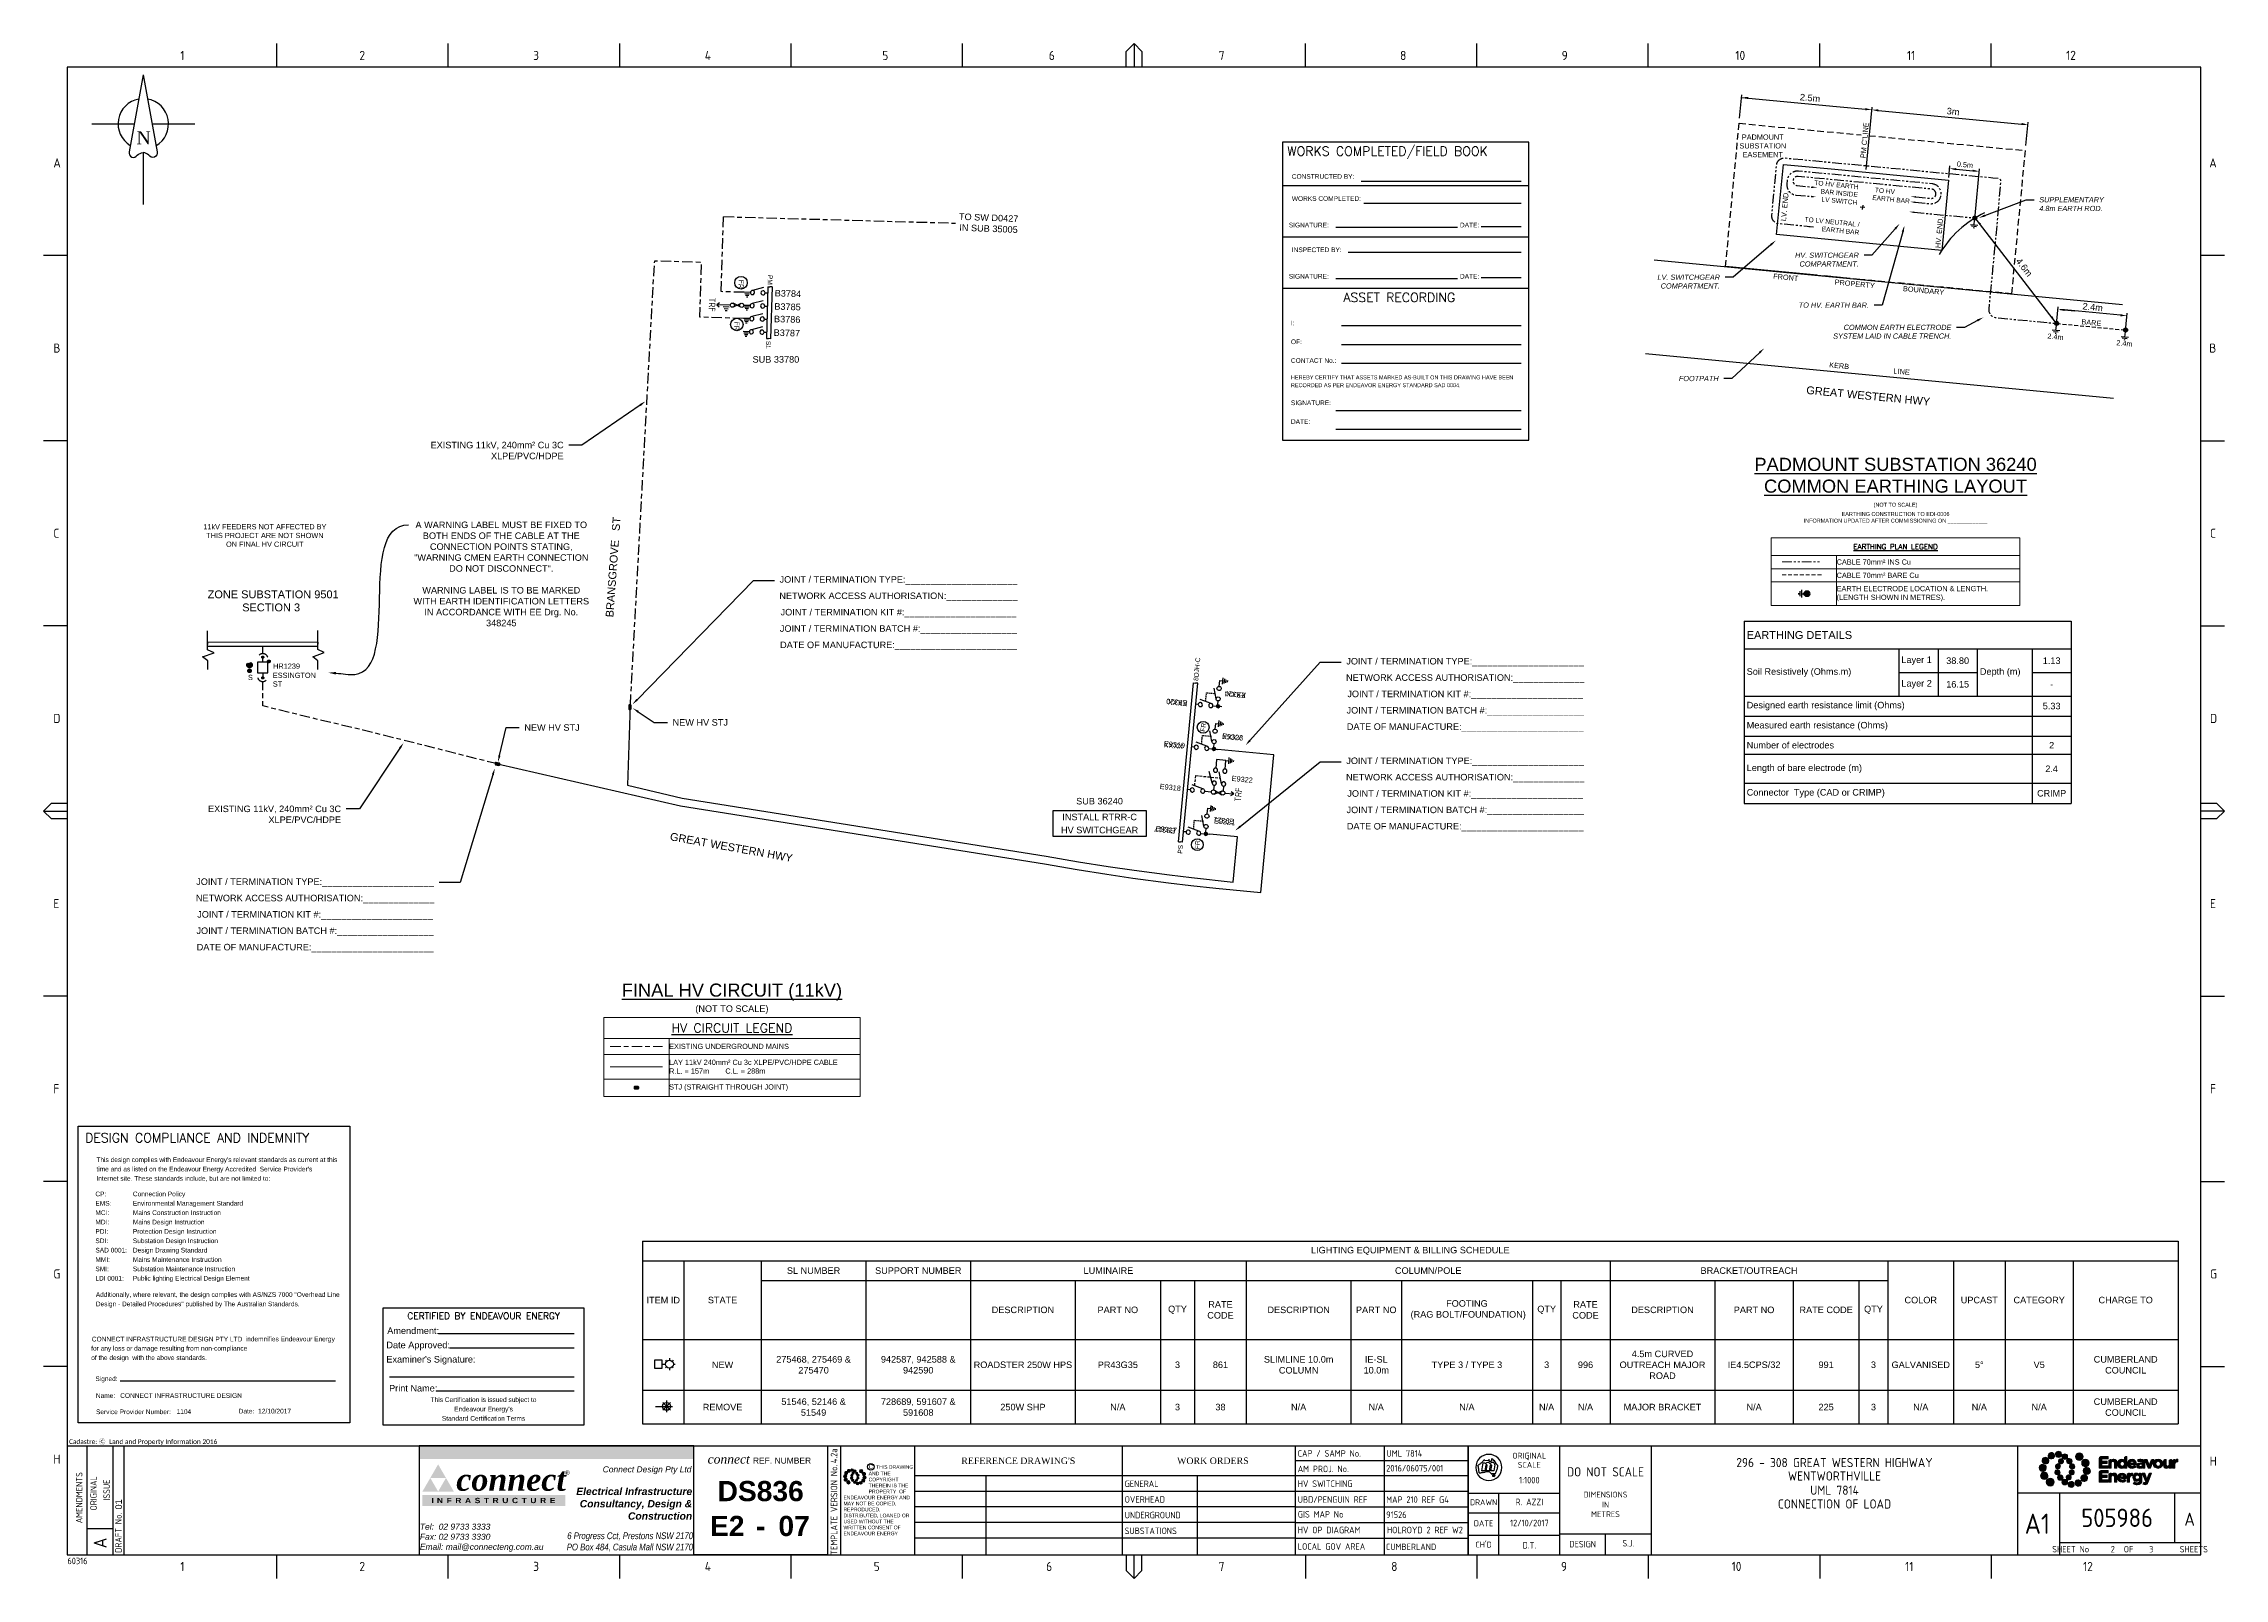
# Paper-space layout 'SHEET (2)' of a CAD drawing. Header units: metres, sheet in millimetres. Extents: x -21 to 813, y -3 to 583.
import ezdxf
from ezdxf import colors
from ezdxf.entities.mleader import LeaderData, LeaderLine
from ezdxf.enums import TextEntityAlignment as Align
from ezdxf.math import Vec2, Vec3

# ---------------------------------------------------------------- set-up
doc = ezdxf.new("R2010")
doc.units = ezdxf.units.M
for name, pattern in [('A', [0]), ('Cable Exist UG', [8.2, 4, -1.2, 1.8, -1.2]), ('CENTERX2', [4, 2.5, -0.5, 0.5, -0.5]), ('DASHED', [0.75, 0.5, -0.25]), ('PHANTOM2', [1.25, 0.625, -0.125, 0.125, -0.125, 0.125, -0.125])]:
    doc.linetypes.add(name, pattern=pattern)
doc.layers.get('0').update_dxf_attribs({"color": 6})
for name, color, linetype in [('_User earthing diagram', 7, 'Continuous'), ('Equip_SP_SL_EXT', 7, 'Continuous'), ('Equip_SP_SL_NEW', 2, 'Continuous'), ('Mains_HV_EXT', 7, 'Continuous'), ('Notes', 7, 'Continuous'), ('Notes_SP_MISC', 7, 'Continuous'), ('OH_Details_SP_MISC', 7, 'Continuous'), ('Sub_LV_EXT', 7, 'Continuous'), ('SupportsUG_SP_EXT', 7, 'Continuous')]:
    doc.layers.add(name, color=color, linetype=linetype)
doc.layers.add('_User Notes', color=7, linetype='Continuous', plot=False)
doc.layers.add('Features_HIDE', color=1, linetype='Continuous', plot=False)
doc.styles.add('ABlkR8pt', font='', dxfattribs={"height": 2.0202})
doc.styles.add('ANI10pt', font='ARIALNI.TTF', dxfattribs={"height": 2.5863})
doc.styles.add('AR07pt', font='arial.ttf', dxfattribs={"height": 1.7978})
doc.styles.add('AR09pt', font='arial.ttf', dxfattribs={"height": 2.3115})
doc.styles.add('ARB30pt', font='arialbd.ttf', dxfattribs={"height": 7.705})
doc.styles.add('ARBI11pt', font='arialbi.ttf', dxfattribs={"height": 2.8252})
doc.styles.add('ARI09pt', font='ariali.ttf', dxfattribs={"height": 2.3115})
doc.styles.add('ARIAL', font='arial.ttf', dxfattribs={"height": 2})
doc.styles.add('Elec', font='romand__.ttf')
doc.styles.add('iecARIAL', font='arial.ttf', dxfattribs={"height": 2})
doc.styles.add('iecISOCP', font='isocp.shx')
doc.styles.add('iecNAME', font='times.ttf')
doc.styles.add('iecTimesNewRoman', font='times.ttf')
doc.styles.add('IESYMBOL1', font='isocp.shx')
doc.styles.add('POLE_LABEL', font='arial.ttf')
doc.styles.add('SL_LABEL', font='arial.ttf')
doc.styles.get("Standard").update_dxf_attribs({"font": 'arial.ttf'})
doc.styles.add('SWG_LABEL', font='arial.ttf')
doc.styles.add('SWITCH_LABEL', font='arial.ttf', dxfattribs={"height": 2.5})
doc.styles.add('TNRBI36pt', font='timesbi.ttf', dxfattribs={"height": 8.601})
doc.styles.add('TNRI14pt', font='timesi.ttf', dxfattribs={"height": 3.4292})
doc.styles.get('ABlkR8pt').set_extended_font_data('Arial Black')
doc.linetypes.add('Cable 1', pattern='A,7,-3,["//",Standard,S=1.5,R=0,X=-2.1,Y=-0.7],-0.001', length=10.001)
doc.linetypes.add('Cable 4', pattern='A,5.25,-0.1,["o",Standard,S=2,R=0,X=1.2,Y=-0.7],-4', length=9.35)
doc.linetypes.add('Cable New UG', pattern='A,7,-0.25,["x",Standard,S=2,R=0,X=0.2,Y=-0.8],-2.1', length=9.35)
doc.linetypes.add('Cable Rem', pattern='A,6.5,-0.001,["X",Standard,S=2.5,R=0,X=0,Y=-1.27],-0.001', length=6.502)

psp = doc.layouts.new('SHEET (2)')

# ---------------------------------------------------------------- texts
at = {"layer": 'Notes', "style": 'ARIAL'}
for s, height, rotation, p in [('2.5m', 2.5, 354.56845, (650.5, 561.78)), ("PM C'LINE", 2, 84.56845, (675.64, 539.55)), ('4.6m', 2.5, 307.76043, (732.93, 500.23)), ('FRONT                  PROPERTY              BOUNDARY', 2, 354.56845, (640.31, 493.57)), ('KERB                      LINE', 2, 354.56845, (661.72, 459.69)), ('GREAT WESTERN HWY', 3, 354.56845, (652.92, 449.58))]:
    psp.add_text(s, height=height, rotation=rotation, dxfattribs=at).set_placement(p)
for s, rotation, p in [('LV. END.', 84.79903, (646.39, 521.23)), ('HV. END.', 84.79903, (705.45, 511.17)), ('BARE', 354.56845, (761.82, 475.22)), ('2.4m', 354.56845, (748.12, 469.78)), ('2.4m', 354.56845, (774.47, 467.27))]:
    psp.add_text(s, height=2, rotation=rotation, dxfattribs=at).set_placement(p, align=Align.BOTTOM_CENTER)
at = {"layer": 'Notes'}
for s, rotation, p in [('BRANSGROVE   ST', 85.84314, (197.16, 364.11)), ('GREAT WESTERN HWY', 349.85032, (218.63, 279.05))]:
    psp.add_text(s, height=3, rotation=rotation, dxfattribs=at).set_placement(p)
at = {"layer": 'Notes', "color": 7, "style": 'ARIAL'}
for s, p in [('INFORMATION UPDATED AFTER COMMISSIONING ON _____________', (687.13, 399.92)), ('EARTHING CONSTRUCTION TO EDI-0006', (687.13, 402.46)), ('(NOT TO SCALE)', (687.13, 406.01))]:
    psp.add_text(s, height=1.5, dxfattribs=at).set_placement(p, align=Align.BOTTOM_CENTER)
at = {"layer": 'Notes', "attachment_point": 5, "rotation": 354.56845, "style": 'ARIAL'}
for s, insert, char_height in [('\\A1;3m', (709.15, 557.44), 2.5), ('\\A1;0.5m', (713.66, 537.13), 2)]:
    psp.add_mtext(s, dxfattribs=dict(at, insert=insert, char_height=char_height))
at = {"layer": 'Notes', "lineweight": 0, "insert": (627.43, 548.67), "char_height": 2, "width": 17.6435, "attachment_point": 1}
psp.add_mtext('\\pi0.96362;PADMOUNT\\P\\pi0.072756;SUBSTATION  \\P\\pi1.2753;EASEMENT ', dxfattribs=at)
at = {"layer": 'Notes', "color": 7, "ltscale": 0.5, "char_height": 1.8, "attachment_point": 1, "rotation": 354.45616, "style": 'ARIAL'}
for s, insert, width in [('\\pi0.96055;TO HV EARTH \\P\\pi3.6704;BAR INSIDE \\P\\pi4.299;LV SWITCH', (655.27, 531.26), 17.6038), (' TO HV\\PEARTH BAR', (678.66, 528.47), 24.3187)]:
    psp.add_mtext(s, dxfattribs=dict(at, insert=insert, width=width))
at = {"layer": 'Notes', "color": 0, "lineweight": 0, "insert": (329.25, 518.6), "char_height": 2.5, "attachment_point": 1, "rotation": 357.72057}
psp.add_mtext_dynamic_manual_height_columns('\\pi0.053428;TO SW D0427 \\P\\pi0.35697;IN SUB 35005', width=22.5745, gutter_width=4, heights=[0], dxfattribs=at)
at = {"layer": 'Notes', "transparency": 16777216, "insert": (762.49, 482.75), "char_height": 2.5, "attachment_point": 5, "rotation": 354.56845, "style": 'ARIAL'}
psp.add_mtext('2.4m', dxfattribs=at)
at = {"layer": 'Notes', "lineweight": 0, "char_height": 2.5, "attachment_point": 1}
for s, insert in [('\\pi8.5646;SUB 33780', (241.79, 463.99)), ('\\pi8.5646;SUB 36240', (365.46, 295.19))]:
    psp.add_mtext_dynamic_manual_height_columns(s, width=34.6685, gutter_width=4, heights=[0], dxfattribs=dict(at, insert=insert))
at = {"layer": 'Notes', "insert": (687.13, 425.15), "char_height": 5, "width": 119.8665, "attachment_point": 2, "style": 'iecARIAL'}
psp.add_mtext('{\\LPADMOUNT SUBSTATION 36240 COMMON EARTHING LAYOUT}', dxfattribs=at)
at = {"layer": 'Notes', "attachment_point": 1}
for s, width, insert, char_height in [('\\pi10.592; ZONE SUBSTATION 9501\\P\\pi24.954;SECTION 3', 71.6524, (30.38, 374.47), 3), ('S', 2, (57.54, 342.21), 2), ('ESSINGTON ST', 14.4007, (67.04, 343.03), 2), ('\\pt2;HR1239', 6.9052, (67.17, 346.53), 2)]:
    psp.add_mtext_dynamic_manual_height_columns(s, width=width, gutter_width=4, heights=[0], dxfattribs=dict(at, insert=insert, char_height=char_height))
at = {"layer": 'Notes', "char_height": 2, "attachment_point": 1}
for s, insert, rotation in [('E9320', (416.42, 330.36), 174.26016), ('E9319', (407.64, 316.95), 354.26016), ('E9318', (406.09, 300.62), 354.26016), ('E9317', (404.56, 284.54), 354.26016)]:
    psp.add_mtext_dynamic_manual_height_columns(s, width=9.3382, gutter_width=4, heights=[0], dxfattribs=dict(at, insert=insert, rotation=rotation))
at = {"layer": 'Notes', "lineweight": -3, "insert": (382.99, 285.39), "char_height": 2.5, "width": 33.0549, "attachment_point": 5, "line_spacing_factor": 1.2, "bg_fill": 16}
psp.add_mtext('INSTALL RTRR-C\\PHV SWITCHGEAR', dxfattribs=at)
at = {"layer": 'Notes', "insert": (242.47, 224.25), "char_height": 2, "attachment_point": 2, "style": 'iecARIAL'}
psp.add_mtext_dynamic_manual_height_columns('{\\H2.5x;\\LFINAL HV CIRCUIT (11kV)\\P\\H0.5x;\\l(NOT TO SCALE)}', width=83.9866, gutter_width=9, heights=[0], dxfattribs=at)
at = {"layer": 'Notes', "style": 'ARIAL'}
psp.add_attdef('8DJH-C', text='8DJH', height=1.8, rotation=84.56845, dxfattribs=at).set_placement((419.73, 339.94), align=Align.MIDDLE_LEFT)
psp.add_attdef('PS', text='PS', height=1.8, rotation=84.56845, dxfattribs=at).set_placement((413.99, 277.21), align=Align.MIDDLE_RIGHT)

# ---------------------------------------------------------------- blocks, each defined once
blk = doc.blocks.new('A$C30A46249')
at = {"color": 7, "lineweight": -3, "insert": (6.92, 4.97), "char_height": 1.79, "attachment_point": 7, "line_spacing_factor": 1.2}
blk.add_mtext('{\\fCalibri|b0|i0|c0|p34;\\C256;Cadastre: \\fMS Gothic|b0|i0|c128|p49;\\C250;\\c2236962;Ⓒ\\fMS Gothic|b0|i0|c0|p49; \\fCalibri|b0|i0|c0|p34;\\C256;Land and Property Information 2016}', dxfattribs=at)
blk = doc.blocks.new('EE_LOGO_SMALL')
at = {"layer": 'Notes'}
h = blk.add_hatch(color=256, dxfattribs=at)
edge = h.paths.add_edge_path()
edge.add_spline(control_points=[(-8.4, 2), (-9.2, 2), (-9.8, 1.4), (-9.8, 0.7), (-9.9, -0.1), (-9.3, -0.7), (-8.6, -0.8), (-7.8, -0.8), (-7.2, -0.2), (-7.1, 0.5), (-7.1, 1.3), (-7.7, 1.9), (-8.4, 2)], knot_values=[0, 0, 0, 0, 1, 1, 1, 2, 2, 2, 3, 3, 3, 4, 4, 4, 4], degree=3, periodic=0)
h = blk.add_hatch(color=256, dxfattribs=at)
edge = h.paths.add_edge_path()
edge.add_spline(control_points=[(-6.8, 4.5), (-7.4, 4.8), (-8.2, 4.6), (-8.6, 4), (-8.9, 3.4), (-8.7, 2.6), (-8.1, 2.2), (-7.5, 1.9), (-6.7, 2.1), (-6.3, 2.7), (-6, 3.3), (-6.2, 4.1), (-6.8, 4.5)], knot_values=[0, 0, 0, 0, 1, 1, 1, 2, 2, 2, 3, 3, 3, 4, 4, 4, 4], degree=3, periodic=0)
h = blk.add_hatch(color=256, dxfattribs=at)
edge = h.paths.add_edge_path()
edge.add_spline(control_points=[(-4.2, 5.9), (-4.6, 6.5), (-5.3, 6.6), (-5.9, 6.3), (-6.4, 5.9), (-6.6, 5.1), (-6.2, 4.6), (-5.9, 4), (-5.1, 3.8), (-4.6, 4.2), (-4, 4.6), (-3.8, 5.3), (-4.2, 5.9)], knot_values=[0, 0, 0, 0, 1, 1, 1, 2, 2, 2, 3, 3, 3, 4, 4, 4, 4], degree=3, periodic=0)
h = blk.add_hatch(color=256, dxfattribs=at)
edge = h.paths.add_edge_path()
edge.add_spline(control_points=[(-1.3, 5.9), (-1.4, 6.5), (-2, 7), (-2.6, 6.9), (-3.3, 6.9), (-3.7, 6.3), (-3.7, 5.6), (-3.6, 5), (-3, 4.5), (-2.4, 4.6), (-1.7, 4.7), (-1.3, 5.2), (-1.3, 5.9)], knot_values=[0, 0, 0, 0, 1, 1, 1, 2, 2, 2, 3, 3, 3, 4, 4, 4, 4], degree=3, periodic=0)
h = blk.add_hatch(color=256, dxfattribs=at)
edge = h.paths.add_edge_path()
edge.add_spline(control_points=[(-2.5, 2.1), (-3, 2.2), (-3.5, 1.9), (-3.6, 1.3), (-3.7, 0.8), (-3.4, 0.3), (-2.9, 0.2), (-2.4, 0.1), (-1.9, 0.4), (-1.8, 0.9), (-1.7, 1.5), (-2, 2), (-2.5, 2.1)], knot_values=[0, 0, 0, 0, 1, 1, 1, 2, 2, 2, 3, 3, 3, 4, 4, 4, 4], degree=3, periodic=0)
h = blk.add_hatch(color=256, dxfattribs=at)
edge = h.paths.add_edge_path()
edge.add_spline(control_points=[(1, 4.9), (1, 4.3), (0.5, 3.8), (-0.1, 3.8), (-0.7, 3.8), (-1.2, 4.3), (-1.2, 4.9), (-1.2, 5.5), (-0.7, 6), (-0.1, 6), (0.5, 6), (1, 5.5), (1, 4.9)], knot_values=[0, 0, 0, 0, 1, 1, 1, 2, 2, 2, 3, 3, 3, 4, 4, 4, 4], degree=3, periodic=0)
edge = h.paths.add_edge_path()
edge.add_spline(control_points=[(-1.4, 4), (-1.9, 4.1), (-2.4, 3.8), (-2.5, 3.3), (-2.6, 2.7), (-2.3, 2.2), (-1.8, 2.1), (-1.3, 2), (-0.7, 2.3), (-0.6, 2.9), (-0.5, 3.4), (-0.9, 3.9), (-1.4, 4)], knot_values=[0, 0, 0, 0, 1, 1, 1, 2, 2, 2, 3, 3, 3, 4, 4, 4, 4], degree=3, periodic=0)
h = blk.add_hatch(color=256, dxfattribs=at)
edge = h.paths.add_edge_path()
edge.add_spline(control_points=[(2.3, 2.4), (2.8, 2.8), (2.8, 3.4), (2.4, 3.9), (2, 4.3), (1.4, 4.3), (0.9, 3.9), (0.5, 3.6), (0.5, 2.9), (0.9, 2.5), (1.2, 2), (1.9, 2), (2.3, 2.4)], knot_values=[0, 0, 0, 0, 1, 1, 1, 2, 2, 2, 3, 3, 3, 4, 4, 4, 4], degree=3, periodic=0)
edge = h.paths.add_edge_path()
edge.add_spline(control_points=[(1, 4.9), (1, 4.3), (0.5, 3.8), (-0.1, 3.8), (-0.7, 3.8), (-1.2, 4.3), (-1.2, 4.9), (-1.2, 5.5), (-0.7, 6), (-0.1, 6), (0.5, 6), (1, 5.5), (1, 4.9)], knot_values=[0, 0, 0, 0, 1, 1, 1, 2, 2, 2, 3, 3, 3, 4, 4, 4, 4], degree=3, periodic=0)
h = blk.add_hatch(color=256, dxfattribs=at)
edge = h.paths.add_edge_path()
edge.add_spline(control_points=[(1, 4.9), (1, 4.3), (0.5, 3.8), (-0.1, 3.8), (-0.7, 3.8), (-1.2, 4.3), (-1.2, 4.9), (-1.2, 5.5), (-0.7, 6), (-0.1, 6), (0.5, 6), (1, 5.5), (1, 4.9)], knot_values=[0, 0, 0, 0, 1, 1, 1, 2, 2, 2, 3, 3, 3, 4, 4, 4, 4], degree=3, periodic=0)
edge = h.paths.add_edge_path(flags=16)
edge.add_spline(control_points=[(1, 4.9), (1, 4.3), (0.5, 3.8), (-0.1, 3.8), (-0.7, 3.8), (-1.2, 4.3), (-1.2, 4.9), (-1.2, 5.5), (-0.7, 6), (-0.1, 6), (0.5, 6), (1, 5.5), (1, 4.9)], knot_values=[0, 0, 0, 0, 1, 1, 1, 2, 2, 2, 3, 3, 3, 4, 4, 4, 4], degree=3, periodic=0)
h = blk.add_hatch(color=256, dxfattribs=at)
edge = h.paths.add_edge_path()
edge.add_spline(control_points=[(3, 0.2), (3.5, 0.3), (3.8, 0.9), (3.7, 1.4), (3.6, 1.9), (3, 2.3), (2.5, 2.1), (1.9, 2), (1.6, 1.4), (1.8, 0.9), (1.9, 0.4), (2.5, 0.1), (3, 0.2)], knot_values=[0, 0, 0, 0, 1, 1, 1, 2, 2, 2, 3, 3, 3, 4, 4, 4, 4], degree=3, periodic=0)
h = blk.add_hatch(color=256, dxfattribs=at)
edge = h.paths.add_edge_path()
edge.add_spline(control_points=[(7, 4.9), (7, 4), (6.3, 3.4), (5.5, 3.4), (4.6, 3.4), (4, 4), (4, 4.9), (4, 5.7), (4.6, 6.4), (5.5, 6.4), (6.3, 6.4), (7, 5.7), (7, 4.9)], knot_values=[0, 0, 0, 0, 1, 1, 1, 2, 2, 2, 3, 3, 3, 4, 4, 4, 4], degree=3, periodic=0)
h = blk.add_hatch(color=256, dxfattribs=at)
edge = h.paths.add_edge_path()
edge.add_spline(control_points=[(8.4, 1.1), (9.1, 1.5), (9.4, 2.3), (9.1, 3), (8.8, 3.7), (7.9, 4.1), (7.2, 3.8), (6.5, 3.4), (6.2, 2.6), (6.5, 1.9), (6.8, 1.2), (7.7, 0.8), (8.4, 1.1)], knot_values=[0, 0, 0, 0, 1, 1, 1, 2, 2, 2, 3, 3, 3, 4, 4, 4, 4], degree=3, periodic=0)
h = blk.add_hatch(color=256, dxfattribs=at)
edge = h.paths.add_edge_path()
edge.add_spline(control_points=[(8.3, -1.9), (9, -1.9), (9.7, -1.4), (9.7, -0.6), (9.7, 0.1), (9.2, 0.8), (8.4, 0.8), (7.7, 0.8), (7, 0.3), (7, -0.5), (6.9, -1.2), (7.5, -1.9), (8.3, -1.9)], knot_values=[0, 0, 0, 0, 1, 1, 1, 2, 2, 2, 3, 3, 3, 4, 4, 4, 4], degree=3, periodic=0)
h = blk.add_hatch(color=256, dxfattribs=at)
edge = h.paths.add_edge_path()
edge.add_spline(control_points=[(-8.5, -1.1), (-9.2, -1.4), (-9.6, -2.3), (-9.3, -3), (-8.9, -3.7), (-8.1, -4), (-7.4, -3.7), (-6.7, -3.4), (-6.3, -2.5), (-6.6, -1.8), (-7, -1.1), (-7.8, -0.8), (-8.5, -1.1)], knot_values=[0, 0, 0, 0, 1, 1, 1, 2, 2, 2, 3, 3, 3, 4, 4, 4, 4], degree=3, periodic=0)
h = blk.add_hatch(color=256, dxfattribs=at)
edge = h.paths.add_edge_path()
edge.add_spline(control_points=[(-7.1, -4.8), (-7.1, -4), (-6.5, -3.3), (-5.6, -3.3), (-4.8, -3.3), (-4.1, -4), (-4.1, -4.8), (-4.1, -5.7), (-4.8, -6.3), (-5.6, -6.3), (-6.5, -6.3), (-7.1, -5.7), (-7.1, -4.8)], knot_values=[0, 0, 0, 0, 1, 1, 1, 2, 2, 2, 3, 3, 3, 4, 4, 4, 4], degree=3, periodic=0)
h = blk.add_hatch(color=256, dxfattribs=at)
edge = h.paths.add_edge_path()
edge.add_spline(control_points=[(-3.1, -0.2), (-3.7, -0.3), (-4, -0.8), (-3.8, -1.4), (-3.7, -1.9), (-3.2, -2.2), (-2.6, -2.1), (-2.1, -1.9), (-1.8, -1.4), (-1.9, -0.9), (-2.1, -0.3), (-2.6, 0), (-3.1, -0.2)], knot_values=[0, 0, 0, 0, 1, 1, 1, 2, 2, 2, 3, 3, 3, 4, 4, 4, 4], degree=3, periodic=0)
h = blk.add_hatch(color=256, dxfattribs=at)
edge = h.paths.add_edge_path()
edge.add_spline(control_points=[(-2.5, -2.3), (-2.9, -2.7), (-3, -3.4), (-2.6, -3.8), (-2.2, -4.2), (-1.5, -4.3), (-1.1, -3.9), (-0.7, -3.5), (-0.6, -2.8), (-1, -2.4), (-1.4, -2), (-2, -1.9), (-2.5, -2.3)], knot_values=[0, 0, 0, 0, 1, 1, 1, 2, 2, 2, 3, 3, 3, 4, 4, 4, 4], degree=3, periodic=0)
h = blk.add_hatch(color=256, dxfattribs=at)
edge = h.paths.add_edge_path()
edge.add_spline(control_points=[(-1.2, -4.8), (-1.2, -4.2), (-0.7, -3.7), (-0.1, -3.7), (0.5, -3.7), (1, -4.2), (1, -4.8), (1, -5.4), (0.5, -5.9), (-0.1, -5.9), (-0.7, -5.9), (-1.2, -5.4), (-1.2, -4.8)], knot_values=[0, 0, 0, 0, 1, 1, 1, 2, 2, 2, 3, 3, 3, 4, 4, 4, 4], degree=3, periodic=0)
h = blk.add_hatch(color=256, dxfattribs=at)
edge = h.paths.add_edge_path()
edge.add_spline(control_points=[(1.2, -3.9), (1.7, -4.1), (2.2, -3.7), (2.3, -3.2), (2.5, -2.7), (2.1, -2.2), (1.6, -2.1), (1.1, -2), (0.6, -2.3), (0.5, -2.8), (0.4, -3.3), (0.7, -3.8), (1.2, -3.9)], knot_values=[0, 0, 0, 0, 1, 1, 1, 2, 2, 2, 3, 3, 3, 4, 4, 4, 4], degree=3, periodic=0)
h = blk.add_hatch(color=256, dxfattribs=at)
edge = h.paths.add_edge_path()
edge.add_spline(control_points=[(1.2, -5.8), (1.3, -6.5), (1.8, -6.9), (2.5, -6.9), (3.1, -6.8), (3.6, -6.2), (3.5, -5.6), (3.4, -5), (2.9, -4.5), (2.2, -4.6), (1.6, -4.6), (1.1, -5.2), (1.2, -5.8)], knot_values=[0, 0, 0, 0, 1, 1, 1, 2, 2, 2, 3, 3, 3, 4, 4, 4, 4], degree=3, periodic=0)
h = blk.add_hatch(color=256, dxfattribs=at)
edge = h.paths.add_edge_path()
edge.add_spline(control_points=[(2.4, -2), (2.9, -2.1), (3.4, -1.8), (3.5, -1.3), (3.6, -0.8), (3.3, -0.3), (2.8, -0.2), (2.2, -0.1), (1.7, -0.4), (1.6, -0.9), (1.5, -1.4), (1.8, -1.9), (2.4, -2)], knot_values=[0, 0, 0, 0, 1, 1, 1, 2, 2, 2, 3, 3, 3, 4, 4, 4, 4], degree=3, periodic=0)
h = blk.add_hatch(color=256, dxfattribs=at)
edge = h.paths.add_edge_path()
edge.add_spline(control_points=[(4, -5.8), (4.4, -6.4), (5.2, -6.6), (5.7, -6.2), (6.3, -5.8), (6.5, -5.1), (6.1, -4.5), (5.7, -4), (5, -3.8), (4.4, -4.2), (3.8, -4.5), (3.7, -5.3), (4, -5.8)], knot_values=[0, 0, 0, 0, 1, 1, 1, 2, 2, 2, 3, 3, 3, 4, 4, 4, 4], degree=3, periodic=0)
h = blk.add_hatch(color=256, dxfattribs=at)
edge = h.paths.add_edge_path()
edge.add_spline(control_points=[(6.7, -4.4), (7.3, -4.8), (8.1, -4.6), (8.4, -4), (8.8, -3.3), (8.6, -2.6), (8, -2.2), (7.3, -1.8), (6.6, -2.1), (6.2, -2.7), (5.8, -3.3), (6, -4.1), (6.7, -4.4)], knot_values=[0, 0, 0, 0, 1, 1, 1, 2, 2, 2, 3, 3, 3, 4, 4, 4, 4], degree=3, periodic=0)
at = {"layer": 'Notes', "lineweight": 0}
for points in [[(1.8, 2.1), (1.8, 2.1)], [(-2, -2.1), (-2, -2.1)]]:
    blk.add_lwpolyline(points, dxfattribs=at)
for points in [[(-8.4, 2), (-9.2, 2), (-9.8, 1.4), (-9.8, 0.7), (-9.9, -0.1), (-9.3, -0.7), (-8.6, -0.8), (-7.8, -0.8), (-7.2, -0.2), (-7.1, 0.5), (-7.1, 1.3), (-7.7, 1.9), (-8.4, 2)], [(-6.8, 4.5), (-7.4, 4.8), (-8.2, 4.6), (-8.6, 4), (-8.9, 3.4), (-8.7, 2.6), (-8.1, 2.2), (-7.5, 1.9), (-6.7, 2.1), (-6.3, 2.7), (-6, 3.3), (-6.2, 4.1), (-6.8, 4.5)], [(-4.2, 5.9), (-4.6, 6.5), (-5.3, 6.6), (-5.9, 6.3), (-6.4, 5.9), (-6.6, 5.1), (-6.2, 4.6), (-5.9, 4), (-5.1, 3.8), (-4.6, 4.2), (-4, 4.6), (-3.8, 5.3), (-4.2, 5.9)], [(-1.3, 5.9), (-1.4, 6.5), (-2, 7), (-2.6, 6.9), (-3.3, 6.9), (-3.7, 6.3), (-3.7, 5.6), (-3.6, 5), (-3, 4.5), (-2.4, 4.6), (-1.7, 4.7), (-1.3, 5.2), (-1.3, 5.9)], [(-2.5, 2.1), (-3, 2.2), (-3.5, 1.9), (-3.6, 1.3), (-3.7, 0.8), (-3.4, 0.3), (-2.9, 0.2), (-2.4, 0.1), (-1.9, 0.4), (-1.8, 0.9), (-1.7, 1.5), (-2, 2), (-2.5, 2.1)], [(-1.4, 4), (-1.9, 4.1), (-2.4, 3.8), (-2.5, 3.3), (-2.6, 2.7), (-2.3, 2.2), (-1.8, 2.1), (-1.3, 2), (-0.7, 2.3), (-0.6, 2.9), (-0.5, 3.4), (-0.9, 3.9), (-1.4, 4)], [(1, 4.9), (1, 4.3), (0.5, 3.8), (-0.1, 3.8), (-0.7, 3.8), (-1.2, 4.3), (-1.2, 4.9), (-1.2, 5.5), (-0.7, 6), (-0.1, 6), (0.5, 6), (1, 5.5), (1, 4.9)], [(1, 4.9), (1, 4.3), (0.5, 3.8), (-0.1, 3.8), (-0.7, 3.8), (-1.2, 4.3), (-1.2, 4.9), (-1.2, 5.5), (-0.7, 6), (-0.1, 6), (0.5, 6), (1, 5.5), (1, 4.9)], [(2.3, 2.4), (2.8, 2.8), (2.8, 3.4), (2.4, 3.9), (2, 4.3), (1.4, 4.3), (0.9, 3.9), (0.5, 3.6), (0.5, 2.9), (0.9, 2.5), (1.2, 2), (1.9, 2), (2.3, 2.4)], [(3, 0.2), (3.5, 0.3), (3.8, 0.9), (3.7, 1.4), (3.6, 1.9), (3, 2.3), (2.5, 2.1), (1.9, 2), (1.6, 1.4), (1.8, 0.9), (1.9, 0.4), (2.5, 0.1), (3, 0.2)], [(7, 4.9), (7, 4), (6.3, 3.4), (5.5, 3.4), (4.6, 3.4), (4, 4), (4, 4.9), (4, 5.7), (4.6, 6.4), (5.5, 6.4), (6.3, 6.4), (7, 5.7), (7, 4.9)], [(8.4, 1.1), (9.1, 1.5), (9.4, 2.3), (9.1, 3), (8.8, 3.7), (7.9, 4.1), (7.2, 3.8), (6.5, 3.4), (6.2, 2.6), (6.5, 1.9), (6.8, 1.2), (7.7, 0.8), (8.4, 1.1)], [(8.3, -1.9), (9, -1.9), (9.7, -1.4), (9.7, -0.6), (9.7, 0.1), (9.2, 0.8), (8.4, 0.8), (7.7, 0.8), (7, 0.3), (7, -0.5), (6.9, -1.2), (7.5, -1.9), (8.3, -1.9)], [(-8.5, -1.1), (-9.2, -1.4), (-9.6, -2.3), (-9.3, -3), (-8.9, -3.7), (-8.1, -4), (-7.4, -3.7), (-6.7, -3.4), (-6.3, -2.5), (-6.6, -1.8), (-7, -1.1), (-7.8, -0.8), (-8.5, -1.1)], [(-7.1, -4.8), (-7.1, -4), (-6.5, -3.3), (-5.6, -3.3), (-4.8, -3.3), (-4.1, -4), (-4.1, -4.8), (-4.1, -5.7), (-4.8, -6.3), (-5.6, -6.3), (-6.5, -6.3), (-7.1, -5.7), (-7.1, -4.8)], [(-3.1, -0.2), (-3.7, -0.3), (-4, -0.8), (-3.8, -1.4), (-3.7, -1.9), (-3.2, -2.2), (-2.6, -2.1), (-2.1, -1.9), (-1.8, -1.4), (-1.9, -0.9), (-2.1, -0.3), (-2.6, 0), (-3.1, -0.2)], [(-2.5, -2.3), (-2.9, -2.7), (-3, -3.4), (-2.6, -3.8), (-2.2, -4.2), (-1.5, -4.3), (-1.1, -3.9), (-0.7, -3.5), (-0.6, -2.8), (-1, -2.4), (-1.4, -2), (-2, -1.9), (-2.5, -2.3)], [(-1.2, -4.8), (-1.2, -4.2), (-0.7, -3.7), (-0.1, -3.7), (0.5, -3.7), (1, -4.2), (1, -4.8), (1, -5.4), (0.5, -5.9), (-0.1, -5.9), (-0.7, -5.9), (-1.2, -5.4), (-1.2, -4.8)], [(1.2, -3.9), (1.7, -4.1), (2.2, -3.7), (2.3, -3.2), (2.5, -2.7), (2.1, -2.2), (1.6, -2.1), (1.1, -2), (0.6, -2.3), (0.5, -2.8), (0.4, -3.3), (0.7, -3.8), (1.2, -3.9)], [(1.2, -5.8), (1.3, -6.5), (1.8, -6.9), (2.5, -6.9), (3.1, -6.8), (3.6, -6.2), (3.5, -5.6), (3.4, -5), (2.9, -4.5), (2.2, -4.6), (1.6, -4.6), (1.1, -5.2), (1.2, -5.8)], [(2.4, -2), (2.9, -2.1), (3.4, -1.8), (3.5, -1.3), (3.6, -0.8), (3.3, -0.3), (2.8, -0.2), (2.2, -0.1), (1.7, -0.4), (1.6, -0.9), (1.5, -1.4), (1.8, -1.9), (2.4, -2)], [(4, -5.8), (4.4, -6.4), (5.2, -6.6), (5.7, -6.2), (6.3, -5.8), (6.5, -5.1), (6.1, -4.5), (5.7, -4), (5, -3.8), (4.4, -4.2), (3.8, -4.5), (3.7, -5.3), (4, -5.8)], [(6.7, -4.4), (7.3, -4.8), (8.1, -4.6), (8.4, -4), (8.8, -3.3), (8.6, -2.6), (8, -2.2), (7.3, -1.8), (6.6, -2.1), (6.2, -2.7), (5.8, -3.3), (6, -4.1), (6.7, -4.4)]]:
    blk.add_open_spline(points, degree=3, knots=[0, 0, 0, 0, 1, 1, 1, 2, 2, 2, 3, 3, 3, 4, 4, 4, 4], dxfattribs=at)
blk = doc.blocks.new('EE_COPYRIGHT_A1')
at = {"layer": 'Notes'}
blk.add_circle((9.53, -0.82), 1.15, dxfattribs=at)
at = {"xscale": 0.4, "yscale": 0.4, "zscale": 0.4}
blk.add_blockref('EE_LOGO_SMALL', (3.96, -4.29), dxfattribs=at)
at = {"layer": 'Notes', "insert": (0, 0), "char_height": 1.25, "width": 24.1208, "attachment_point": 1, "style": 'ARIAL'}
blk.add_mtext('\\pt8.75;               ^I{\\H1.2x;C } THIS DRAWING\\P\\pi-8.75,l8.75,t8.75,20;       ^IAND THE ^I\\P\\pi0,t8.75;COPYRIGHT\\P\\pi-8.75,t1.25,8.75;^I^ITHEREIN IS THE PROPERTY  OF \\P\\pi0,l0,t1.25;ENDEAVOUR ENERGY AND MAY NOT BE COPIED, REPRODUCED, DISTRIBUTED, LOANED OR USED WITHOUT THE WRITTEN CONSENT OF ENDEAVOUR ENERGY', dxfattribs=at)
blk = doc.blocks.new('EE_LOGO')
h = blk.add_hatch(color=7)
edge = h.paths.add_edge_path()
edge.add_spline(control_points=[(-25.34, 1.94), (-26.08, 1.98), (-26.72, 1.41), (-26.77, 0.66), (-26.81, -0.09), (-26.24, -0.72), (-25.49, -0.77), (-24.74, -0.81), (-24.1, -0.24), (-24.06, 0.51), (-24.02, 1.25), (-24.59, 1.89), (-25.34, 1.94)], knot_values=[0, 0, 0, 0, 1, 1, 1, 2, 2, 2, 3, 3, 3, 4, 4, 4, 4], degree=3, periodic=0)
h = blk.add_hatch(color=7)
edge = h.paths.add_edge_path()
edge.add_spline(control_points=[(-23.73, 4.46), (-24.34, 4.81), (-25.13, 4.61), (-25.49, 3.99), (-25.85, 3.38), (-25.64, 2.59), (-25.03, 2.23), (-24.41, 1.87), (-23.63, 2.08), (-23.27, 2.69), (-22.91, 3.31), (-23.12, 4.1), (-23.73, 4.46)], knot_values=[0, 0, 0, 0, 1, 1, 1, 2, 2, 2, 3, 3, 3, 4, 4, 4, 4], degree=3, periodic=0)
h = blk.add_hatch(color=7)
edge = h.paths.add_edge_path()
edge.add_spline(control_points=[(-21.12, 5.87), (-21.48, 6.44), (-22.24, 6.61), (-22.81, 6.24), (-23.37, 5.88), (-23.54, 5.12), (-23.17, 4.55), (-22.81, 3.98), (-22.05, 3.82), (-21.48, 4.19), (-20.92, 4.55), (-20.75, 5.31), (-21.12, 5.87)], knot_values=[0, 0, 0, 0, 1, 1, 1, 2, 2, 2, 3, 3, 3, 4, 4, 4, 4], degree=3, periodic=0)
h = blk.add_hatch(color=7)
edge = h.paths.add_edge_path()
edge.add_spline(control_points=[(-19.43, 2.06), (-19.94, 2.17), (-20.44, 1.84), (-20.55, 1.33), (-20.66, 0.82), (-20.34, 0.32), (-19.83, 0.21), (-19.32, 0.1), (-18.81, 0.42), (-18.71, 0.93), (-18.59, 1.44), (-18.92, 1.95), (-19.43, 2.06)], knot_values=[0, 0, 0, 0, 1, 1, 1, 2, 2, 2, 3, 3, 3, 4, 4, 4, 4], degree=3, periodic=0)
h = blk.add_hatch(color=7)
edge = h.paths.add_edge_path()
edge.add_spline(control_points=[(-18.27, 5.87), (-18.34, 6.5), (-18.91, 6.97), (-19.54, 6.9), (-20.18, 6.84), (-20.65, 6.27), (-20.58, 5.63), (-20.52, 4.99), (-19.95, 4.53), (-19.31, 4.59), (-18.67, 4.66), (-18.21, 5.23), (-18.27, 5.87)], knot_values=[0, 0, 0, 0, 1, 1, 1, 2, 2, 2, 3, 3, 3, 4, 4, 4, 4], degree=3, periodic=0)
h = blk.add_hatch(color=7)
edge = h.paths.add_edge_path()
edge.add_spline(control_points=[(-15.91, 4.86), (-15.91, 4.26), (-16.4, 3.77), (-17, 3.77), (-17.6, 3.77), (-18.08, 4.26), (-18.08, 4.86), (-18.08, 5.46), (-17.6, 5.95), (-17, 5.95), (-16.4, 5.95), (-15.91, 5.46), (-15.91, 4.86)], knot_values=[0, 0, 0, 0, 1, 1, 1, 2, 2, 2, 3, 3, 3, 4, 4, 4, 4], degree=3, periodic=0)
edge = h.paths.add_edge_path()
edge.add_spline(control_points=[(-18.29, 3.97), (-18.8, 4.08), (-19.3, 3.76), (-19.41, 3.25), (-19.52, 2.74), (-19.2, 2.23), (-18.69, 2.12), (-18.18, 2.01), (-17.67, 2.33), (-17.56, 2.84), (-17.45, 3.35), (-17.78, 3.86), (-18.29, 3.97)], knot_values=[0, 0, 0, 0, 1, 1, 1, 2, 2, 2, 3, 3, 3, 4, 4, 4, 4], degree=3, periodic=0)
h = blk.add_hatch(color=7)
edge = h.paths.add_edge_path()
edge.add_spline(control_points=[(-14.59, 2.36), (-14.16, 2.75), (-14.12, 3.41), (-14.51, 3.84), (-14.89, 4.27), (-15.55, 4.31), (-15.99, 3.93), (-16.42, 3.54), (-16.46, 2.88), (-16.07, 2.45), (-15.69, 2.01), (-15.02, 1.98), (-14.59, 2.36)], knot_values=[0, 0, 0, 0, 1, 1, 1, 2, 2, 2, 3, 3, 3, 4, 4, 4, 4], degree=3, periodic=0)
edge = h.paths.add_edge_path()
edge.add_spline(control_points=[(-15.91, 4.86), (-15.91, 4.26), (-16.4, 3.77), (-17, 3.77), (-17.6, 3.77), (-18.08, 4.26), (-18.08, 4.86), (-18.08, 5.46), (-17.6, 5.95), (-17, 5.95), (-16.4, 5.95), (-15.91, 5.46), (-15.91, 4.86)], knot_values=[0, 0, 0, 0, 1, 1, 1, 2, 2, 2, 3, 3, 3, 4, 4, 4, 4], degree=3, periodic=0)
h = blk.add_hatch(color=7)
edge = h.paths.add_edge_path()
edge.add_spline(control_points=[(-15.91, 4.86), (-15.91, 4.26), (-16.4, 3.77), (-17, 3.77), (-17.6, 3.77), (-18.08, 4.26), (-18.08, 4.86), (-18.08, 5.46), (-17.6, 5.95), (-17, 5.95), (-16.4, 5.95), (-15.91, 5.46), (-15.91, 4.86)], knot_values=[0, 0, 0, 0, 1, 1, 1, 2, 2, 2, 3, 3, 3, 4, 4, 4, 4], degree=3, periodic=0)
edge = h.paths.add_edge_path(flags=16)
edge.add_spline(control_points=[(-15.91, 4.86), (-15.91, 4.26), (-16.4, 3.77), (-17, 3.77), (-17.6, 3.77), (-18.08, 4.26), (-18.08, 4.86), (-18.08, 5.46), (-17.6, 5.95), (-17, 5.95), (-16.4, 5.95), (-15.91, 5.46), (-15.91, 4.86)], knot_values=[0, 0, 0, 0, 1, 1, 1, 2, 2, 2, 3, 3, 3, 4, 4, 4, 4], degree=3, periodic=0)
h = blk.add_hatch(color=7)
edge = h.paths.add_edge_path()
edge.add_spline(control_points=[(-13.94, 0.18), (-13.41, 0.32), (-13.09, 0.87), (-13.23, 1.4), (-13.37, 1.93), (-13.92, 2.25), (-14.45, 2.11), (-14.98, 1.97), (-15.3, 1.42), (-15.16, 0.89), (-15.02, 0.36), (-14.47, 0.04), (-13.94, 0.18)], knot_values=[0, 0, 0, 0, 1, 1, 1, 2, 2, 2, 3, 3, 3, 4, 4, 4, 4], degree=3, periodic=0)
h = blk.add_hatch(color=7)
edge = h.paths.add_edge_path()
edge.add_spline(control_points=[(-9.93, 4.86), (-9.93, 4.03), (-10.61, 3.35), (-11.44, 3.35), (-12.28, 3.35), (-12.95, 4.03), (-12.95, 4.86), (-12.95, 5.69), (-12.28, 6.37), (-11.44, 6.37), (-10.61, 6.37), (-9.93, 5.69), (-9.93, 4.86)], knot_values=[0, 0, 0, 0, 1, 1, 1, 2, 2, 2, 3, 3, 3, 4, 4, 4, 4], degree=3, periodic=0)
h = blk.add_hatch(color=7)
edge = h.paths.add_edge_path()
edge.add_spline(control_points=[(-8.55, 1.13), (-7.83, 1.45), (-7.5, 2.29), (-7.82, 3.01), (-8.14, 3.73), (-8.98, 4.06), (-9.7, 3.74), (-10.42, 3.42), (-10.75, 2.58), (-10.43, 1.86), (-10.11, 1.14), (-9.27, 0.81), (-8.55, 1.13)], knot_values=[0, 0, 0, 0, 1, 1, 1, 2, 2, 2, 3, 3, 3, 4, 4, 4, 4], degree=3, periodic=0)
h = blk.add_hatch(color=7)
edge = h.paths.add_edge_path()
edge.add_spline(control_points=[(-8.66, -1.92), (-7.91, -1.96), (-7.27, -1.39), (-7.23, -0.64), (-7.19, 0.1), (-7.76, 0.74), (-8.51, 0.78), (-9.25, 0.83), (-9.89, 0.26), (-9.94, -0.49), (-9.98, -1.24), (-9.41, -1.88), (-8.66, -1.92)], knot_values=[0, 0, 0, 0, 1, 1, 1, 2, 2, 2, 3, 3, 3, 4, 4, 4, 4], degree=3, periodic=0)
h = blk.add_hatch(color=7)
edge = h.paths.add_edge_path()
edge.add_spline(control_points=[(-3.85, 0.44), (-3.85, 0.44), (-3.85, 4.25), (-3.85, 4.3), (-3.85, 4.35), (-3.85, 4.86), (-3.29, 4.86), (-2.74, 4.86), (-0.49, 4.86), (-0.49, 4.86), (-0.49, 4.86), (-0.49, 4), (-0.49, 4), (-0.49, 4), (-2.89, 4), (-2.89, 4), (-2.89, 4), (-2.89, 3.1), (-2.89, 3.1), (-2.89, 3.1), (-0.8, 3.1), (-0.8, 3.1), (-0.8, 3.1), (-0.8, 2.23), (-0.8, 2.23), (-0.8, 2.23), (-2.89, 2.23), (-2.89, 2.23), (-2.89, 2.23), (-2.89, 1.31), (-2.89, 1.31), (-2.89, 1.31), (-0.49, 1.31), (-0.49, 1.31), (-0.49, 1.31), (-0.49, 0.44), (-0.49, 0.44), (-0.49, 0.44), (-3.85, 0.44), (-3.85, 0.44)], knot_values=[0, 0, 0, 0, 1, 1, 1, 2, 2, 2, 3, 3, 3, 4, 4, 4, 5, 5, 5, 6, 6, 6, 7, 7, 7, 8, 8, 8, 9, 9, 9, 10, 10, 10, 11, 11, 11, 12, 12, 12, 13, 13, 13, 13], degree=3, periodic=0)
h = blk.add_hatch(color=7)
edge = h.paths.add_edge_path()
edge.add_spline(control_points=[(1.94, 0.44), (1.94, 0.44), (1.94, 2.33), (1.94, 2.33), (1.94, 2.78), (1.73, 3.02), (1.36, 3.02), (1, 3.02), (0.76, 2.78), (0.76, 2.33), (0.76, 2.33), (0.76, 0.44), (0.76, 0.44), (0.76, 0.44), (-0.2, 0.44), (-0.2, 0.44), (-0.2, 0.44), (-0.2, 3.21), (-0.2, 3.27), (-0.2, 3.33), (-0.2, 3.82), (0.36, 3.82), (0.76, 3.82), (0.76, 3.82), (0.76, 3.82), (0.76, 3.82), (0.76, 3.35), (0.76, 3.35), (0.98, 3.63), (1.27, 3.89), (1.75, 3.89), (2.48, 3.89), (2.9, 3.41), (2.9, 2.63), (2.9, 2.63), (2.9, 0.44), (2.9, 0.44), (2.9, 0.44), (1.94, 0.44), (1.94, 0.44)], knot_values=[0, 0, 0, 0, 1, 1, 1, 2, 2, 2, 3, 3, 3, 4, 4, 4, 5, 5, 5, 6, 6, 6, 7, 7, 7, 8, 8, 8, 9, 9, 9, 10, 10, 10, 11, 11, 11, 12, 12, 12, 13, 13, 13, 13], degree=3, periodic=0)
h = blk.add_hatch(color=7)
edge = h.paths.add_edge_path(flags=16)
edge.add_spline(control_points=[(5.8, 2.13), (5.8, 2.69), (5.43, 3.07), (4.98, 3.07), (4.53, 3.07), (4.15, 2.7), (4.15, 2.13), (4.15, 2.13), (4.15, 2.12), (4.15, 2.12), (4.15, 1.56), (4.53, 1.19), (4.98, 1.19), (5.43, 1.19), (5.8, 1.56), (5.8, 2.12), (5.8, 2.12), (5.8, 2.13), (5.8, 2.13)], knot_values=[0, 0, 0, 0, 1, 1, 1, 2, 2, 2, 3, 3, 3, 4, 4, 4, 5, 5, 5, 6, 6, 6, 6], degree=3, periodic=0)
edge = h.paths.add_edge_path()
edge.add_spline(control_points=[(5.79, 0.44), (5.79, 0.44), (5.79, 0.92), (5.79, 0.92), (5.55, 0.6), (5.23, 0.37), (4.73, 0.37), (3.94, 0.37), (3.19, 0.99), (3.19, 2.12), (3.19, 2.12), (3.19, 2.13), (3.19, 2.13), (3.19, 3.26), (3.93, 3.88), (4.73, 3.88), (5.24, 3.88), (5.56, 3.65), (5.79, 3.38), (5.79, 3.38), (5.79, 4.27), (5.79, 4.3), (5.79, 4.34), (5.79, 4.86), (6.34, 4.86), (6.73, 4.86), (6.75, 4.86), (6.75, 4.86), (6.75, 4.86), (6.75, 0.44), (6.75, 0.44), (6.75, 0.44), (5.79, 0.44), (5.79, 0.44)], knot_values=[0, 0, 0, 0, 1, 1, 1, 2, 2, 2, 3, 3, 3, 4, 4, 4, 5, 5, 5, 6, 6, 6, 7, 7, 7, 8, 8, 8, 9, 9, 9, 10, 10, 10, 11, 11, 11, 11], degree=3, periodic=0)
h = blk.add_hatch(color=7)
edge = h.paths.add_edge_path()
edge.add_spline(control_points=[(8.69, 3.89), (7.7, 3.89), (7.01, 3.09), (7.01, 2.13), (7.01, 2.13), (7.01, 2.12), (7.01, 2.12), (7.01, 1.08), (7.77, 0.37), (8.78, 0.37), (9.39, 0.37), (9.85, 0.61), (10.16, 1), (10.16, 1), (9.62, 1.48), (9.62, 1.48), (9.35, 1.24), (9.12, 1.14), (8.79, 1.14), (8.33, 1.13), (8, 1.49), (7.95, 1.86), (7.91, 2.18), (7.93, 2.29), (7.95, 2.43), (8.02, 2.85), (8.29, 3.12), (8.69, 3.12), (9.09, 3.12), (9.34, 2.83), (9.4, 2.4), (9.4, 2.4), (8.14, 2.4), (8.14, 2.4), (8.14, 2.4), (8.12, 1.8), (8.64, 1.8), (9.17, 1.8), (10.32, 1.8), (10.32, 1.8), (10.33, 1.89), (10.34, 1.95), (10.34, 2.04), (10.34, 2.04), (10.34, 2.05), (10.34, 2.05), (10.34, 3.01), (9.82, 3.89), (8.69, 3.89)], knot_values=[0, 0, 0, 0, 1, 1, 1, 2, 2, 2, 3, 3, 3, 4, 4, 4, 5, 5, 5, 6, 6, 6, 7, 7, 7, 8, 8, 8, 9, 9, 9, 10, 10, 10, 11, 11, 11, 12, 12, 12, 13, 13, 13, 14, 14, 14, 15, 15, 15, 16, 16, 16, 16], degree=3, periodic=0)
h = blk.add_hatch(color=7)
edge = h.paths.add_edge_path(flags=16)
edge.add_spline(control_points=[(12.69, 1.8), (12.53, 1.88), (12.31, 1.93), (12.08, 1.93), (11.67, 1.93), (11.42, 1.77), (11.42, 1.46), (11.42, 1.46), (11.42, 1.45), (11.42, 1.45), (11.42, 1.19), (11.63, 1.04), (11.94, 1.04), (12.39, 1.04), (12.69, 1.29), (12.69, 1.63), (12.69, 1.63), (12.69, 1.8), (12.69, 1.8)], knot_values=[0, 0, 0, 0, 1, 1, 1, 2, 2, 2, 3, 3, 3, 4, 4, 4, 5, 5, 5, 6, 6, 6, 6], degree=3, periodic=0)
edge = h.paths.add_edge_path()
edge.add_spline(control_points=[(12.67, 0.44), (12.67, 0.44), (12.67, 0.81), (12.67, 0.81), (12.44, 0.55), (12.12, 0.38), (11.65, 0.38), (11.01, 0.38), (10.49, 0.74), (10.49, 1.41), (10.49, 1.41), (10.49, 1.42), (10.49, 1.42), (10.49, 2.16), (11.05, 2.5), (11.85, 2.5), (12.19, 2.5), (12.44, 2.45), (12.68, 2.37), (12.68, 2.37), (12.68, 2.42), (12.68, 2.42), (12.68, 2.82), (12.43, 3.07), (11.95, 3.07), (11.59, 3.07), (11.33, 3), (11.02, 2.89), (11.02, 2.89), (10.78, 3.62), (10.78, 3.62), (11.15, 3.78), (11.52, 3.89), (12.09, 3.89), (13.14, 3.89), (13.6, 3.35), (13.6, 2.43), (13.6, 2.43), (13.6, 0.44), (13.6, 0.44), (13.6, 0.44), (12.67, 0.44), (12.67, 0.44)], knot_values=[0, 0, 0, 0, 1, 1, 1, 2, 2, 2, 3, 3, 3, 4, 4, 4, 5, 5, 5, 6, 6, 6, 7, 7, 7, 8, 8, 8, 9, 9, 9, 10, 10, 10, 11, 11, 11, 12, 12, 12, 13, 13, 13, 14, 14, 14, 14], degree=3, periodic=0)
h = blk.add_hatch(color=7)
edge = h.paths.add_edge_path()
edge.add_spline(control_points=[(15.71, 0.44), (15.71, 0.44), (14.84, 0.44), (14.84, 0.44), (14.84, 0.44), (13.51, 3.83), (13.51, 3.83), (13.51, 3.83), (14.53, 3.83), (14.53, 3.83), (14.53, 3.83), (15.28, 1.58), (15.28, 1.58), (15.28, 1.58), (15.86, 3.3), (15.86, 3.3), (15.86, 3.3), (16.02, 3.83), (16.4, 3.83), (16.78, 3.83), (17.04, 3.83), (17.04, 3.83), (17.04, 3.83), (15.71, 0.44), (15.71, 0.44)], knot_values=[0, 0, 0, 0, 1, 1, 1, 2, 2, 2, 3, 3, 3, 4, 4, 4, 5, 5, 5, 6, 6, 6, 7, 7, 7, 8, 8, 8, 8], degree=3, periodic=0)
h = blk.add_hatch(color=7)
edge = h.paths.add_edge_path(flags=16)
edge.add_spline(control_points=[(19.52, 2.16), (19.52, 2.66), (19.16, 3.09), (18.63, 3.09), (18.08, 3.09), (17.75, 2.67), (17.75, 2.17), (17.75, 2.17), (17.75, 2.16), (17.75, 2.16), (17.75, 1.66), (18.11, 1.22), (18.64, 1.22), (19.19, 1.22), (19.52, 1.65), (19.52, 2.15), (19.52, 2.15), (19.52, 2.16), (19.52, 2.16)], knot_values=[0, 0, 0, 0, 1, 1, 1, 2, 2, 2, 3, 3, 3, 4, 4, 4, 5, 5, 5, 6, 6, 6, 6], degree=3, periodic=0)
edge = h.paths.add_edge_path()
edge.add_spline(control_points=[(18.63, 0.4), (17.58, 0.4), (16.8, 1.17), (16.8, 2.15), (16.8, 2.15), (16.8, 2.16), (16.8, 2.16), (16.8, 3.13), (17.59, 3.92), (18.64, 3.92), (19.69, 3.92), (20.46, 3.14), (20.46, 2.17), (20.46, 2.17), (20.46, 2.16), (20.46, 2.16), (20.46, 1.19), (19.68, 0.4), (18.63, 0.4)], knot_values=[0, 0, 0, 0, 1, 1, 1, 2, 2, 2, 3, 3, 3, 4, 4, 4, 5, 5, 5, 6, 6, 6, 6], degree=3, periodic=0)
h = blk.add_hatch(color=7)
edge = h.paths.add_edge_path()
edge.add_spline(control_points=[(22.86, 0.44), (22.86, 0.44), (22.86, 0.92), (22.86, 0.92), (22.64, 0.64), (22.36, 0.38), (21.87, 0.38), (21.15, 0.38), (20.72, 0.86), (20.72, 1.63), (20.72, 1.63), (20.72, 3.22), (20.72, 3.27), (20.72, 3.32), (20.72, 3.82), (21.28, 3.82), (21.68, 3.82), (21.68, 3.82), (21.68, 3.82), (21.68, 3.82), (21.68, 1.94), (21.68, 1.94), (21.68, 1.48), (21.9, 1.25), (22.26, 1.25), (22.63, 1.25), (22.86, 1.48), (22.86, 1.94), (22.86, 1.94), (22.86, 3.2), (22.86, 3.27), (22.86, 3.34), (22.87, 3.82), (23.42, 3.82), (23.82, 3.82), (23.82, 3.82), (23.82, 3.82), (23.82, 3.82), (23.82, 0.44), (23.82, 0.44), (23.82, 0.44), (22.86, 0.44), (22.86, 0.44)], knot_values=[0, 0, 0, 0, 1, 1, 1, 2, 2, 2, 3, 3, 3, 4, 4, 4, 5, 5, 5, 6, 6, 6, 7, 7, 7, 8, 8, 8, 9, 9, 9, 10, 10, 10, 11, 11, 11, 12, 12, 12, 13, 13, 13, 14, 14, 14, 14], degree=3, periodic=0)
h = blk.add_hatch(color=7)
edge = h.paths.add_edge_path()
edge.add_spline(control_points=[(26.09, 2.88), (25.46, 2.88), (25.06, 2.5), (25.06, 1.69), (25.06, 1.69), (25.06, 0.44), (25.06, 0.44), (25.06, 0.44), (24.1, 0.44), (24.1, 0.44), (24.1, 0.44), (24.1, 3.24), (24.1, 3.27), (24.1, 3.3), (24.1, 3.83), (24.66, 3.83), (25.22, 3.83), (25.06, 3.83), (25.06, 3.83), (25.06, 3.83), (25.06, 3.14), (25.06, 3.14), (25.26, 3.61), (25.58, 3.91), (26.14, 3.89), (26.14, 3.89), (26.14, 2.88), (26.14, 2.88), (26.14, 2.88), (26.09, 2.88), (26.09, 2.88)], knot_values=[0, 0, 0, 0, 1, 1, 1, 2, 2, 2, 3, 3, 3, 4, 4, 4, 5, 5, 5, 6, 6, 6, 7, 7, 7, 8, 8, 8, 9, 9, 9, 10, 10, 10, 10], degree=3, periodic=0)
h = blk.add_hatch(color=7)
edge = h.paths.add_edge_path()
edge.add_spline(control_points=[(-25.45, -1.11), (-26.17, -1.43), (-26.5, -2.27), (-26.18, -2.99), (-25.86, -3.71), (-25.02, -4.04), (-24.3, -3.72), (-23.58, -3.4), (-23.25, -2.56), (-23.57, -1.84), (-23.88, -1.12), (-24.72, -0.79), (-25.45, -1.11)], knot_values=[0, 0, 0, 0, 1, 1, 1, 2, 2, 2, 3, 3, 3, 4, 4, 4, 4], degree=3, periodic=0)
h = blk.add_hatch(color=7)
edge = h.paths.add_edge_path()
edge.add_spline(control_points=[(-24.06, -4.84), (-24.06, -4.01), (-23.39, -3.33), (-22.55, -3.33), (-21.72, -3.33), (-21.04, -4.01), (-21.04, -4.84), (-21.04, -5.68), (-21.72, -6.35), (-22.55, -6.35), (-23.39, -6.35), (-24.06, -5.68), (-24.06, -4.84)], knot_values=[0, 0, 0, 0, 1, 1, 1, 2, 2, 2, 3, 3, 3, 4, 4, 4, 4], degree=3, periodic=0)
h = blk.add_hatch(color=7)
edge = h.paths.add_edge_path()
edge.add_spline(control_points=[(-20.06, -0.16), (-20.59, -0.3), (-20.9, -0.85), (-20.76, -1.38), (-20.63, -1.91), (-20.08, -2.23), (-19.55, -2.09), (-19.02, -1.95), (-18.7, -1.4), (-18.84, -0.87), (-18.98, -0.34), (-19.52, -0.02), (-20.06, -0.16)], knot_values=[0, 0, 0, 0, 1, 1, 1, 2, 2, 2, 3, 3, 3, 4, 4, 4, 4], degree=3, periodic=0)
h = blk.add_hatch(color=7)
edge = h.paths.add_edge_path()
edge.add_spline(control_points=[(-19.41, -2.34), (-19.84, -2.73), (-19.88, -3.39), (-19.49, -3.82), (-19.1, -4.26), (-18.44, -4.29), (-18.01, -3.91), (-17.58, -3.52), (-17.54, -2.86), (-17.93, -2.43), (-18.31, -2), (-18.97, -1.96), (-19.41, -2.34)], knot_values=[0, 0, 0, 0, 1, 1, 1, 2, 2, 2, 3, 3, 3, 4, 4, 4, 4], degree=3, periodic=0)
h = blk.add_hatch(color=7)
edge = h.paths.add_edge_path()
edge.add_spline(control_points=[(-18.08, -4.84), (-18.08, -4.24), (-17.6, -3.76), (-17, -3.76), (-16.4, -3.76), (-15.91, -4.24), (-15.91, -4.84), (-15.91, -5.44), (-16.4, -5.93), (-17, -5.93), (-17.6, -5.93), (-18.08, -5.44), (-18.08, -4.84)], knot_values=[0, 0, 0, 0, 1, 1, 1, 2, 2, 2, 3, 3, 3, 4, 4, 4, 4], degree=3, periodic=0)
h = blk.add_hatch(color=7)
edge = h.paths.add_edge_path()
edge.add_spline(control_points=[(-15.71, -3.95), (-15.2, -4.06), (-14.69, -3.74), (-14.58, -3.23), (-14.47, -2.72), (-14.8, -2.21), (-15.31, -2.1), (-15.82, -1.99), (-16.32, -2.32), (-16.43, -2.83), (-16.54, -3.34), (-16.22, -3.84), (-15.71, -3.95)], knot_values=[0, 0, 0, 0, 1, 1, 1, 2, 2, 2, 3, 3, 3, 4, 4, 4, 4], degree=3, periodic=0)
h = blk.add_hatch(color=7)
edge = h.paths.add_edge_path()
edge.add_spline(control_points=[(-15.72, -5.85), (-15.66, -6.49), (-15.09, -6.95), (-14.45, -6.89), (-13.81, -6.82), (-13.35, -6.25), (-13.41, -5.62), (-13.48, -4.98), (-14.05, -4.51), (-14.68, -4.58), (-15.33, -4.64), (-15.79, -5.21), (-15.72, -5.85)], knot_values=[0, 0, 0, 0, 1, 1, 1, 2, 2, 2, 3, 3, 3, 4, 4, 4, 4], degree=3, periodic=0)
h = blk.add_hatch(color=7)
edge = h.paths.add_edge_path()
edge.add_spline(control_points=[(-14.57, -2.04), (-14.06, -2.15), (-13.55, -1.83), (-13.44, -1.32), (-13.33, -0.81), (-13.66, -0.3), (-14.17, -0.19), (-14.68, -0.08), (-15.18, -0.4), (-15.29, -0.92), (-15.4, -1.43), (-15.08, -1.93), (-14.57, -2.04)], knot_values=[0, 0, 0, 0, 1, 1, 1, 2, 2, 2, 3, 3, 3, 4, 4, 4, 4], degree=3, periodic=0)
h = blk.add_hatch(color=7)
edge = h.paths.add_edge_path()
edge.add_spline(control_points=[(-12.88, -5.86), (-12.52, -6.43), (-11.76, -6.59), (-11.19, -6.23), (-10.62, -5.86), (-10.46, -5.1), (-10.82, -4.53), (-11.19, -3.97), (-11.95, -3.8), (-12.51, -4.17), (-13.08, -4.53), (-13.25, -5.29), (-12.88, -5.86)], knot_values=[0, 0, 0, 0, 1, 1, 1, 2, 2, 2, 3, 3, 3, 4, 4, 4, 4], degree=3, periodic=0)
h = blk.add_hatch(color=7)
edge = h.paths.add_edge_path()
edge.add_spline(control_points=[(-10.27, -4.44), (-9.65, -4.79), (-8.86, -4.59), (-8.51, -3.97), (-8.15, -3.36), (-8.36, -2.57), (-8.97, -2.22), (-9.58, -1.86), (-10.37, -2.06), (-10.73, -2.68), (-11.09, -3.29), (-10.88, -4.08), (-10.27, -4.44)], knot_values=[0, 0, 0, 0, 1, 1, 1, 2, 2, 2, 3, 3, 3, 4, 4, 4, 4], degree=3, periodic=0)
h = blk.add_hatch(color=7)
edge = h.paths.add_edge_path()
edge.add_spline(control_points=[(-3.85, -4.84), (-3.85, -4.84), (-3.85, -1.03), (-3.85, -0.98), (-3.85, -0.94), (-3.85, -0.42), (-3.29, -0.42), (-2.74, -0.42), (-0.49, -0.42), (-0.49, -0.42), (-0.49, -0.42), (-0.49, -1.29), (-0.49, -1.29), (-0.49, -1.29), (-2.89, -1.29), (-2.89, -1.29), (-2.89, -1.29), (-2.89, -2.19), (-2.89, -2.19), (-2.89, -2.19), (-0.8, -2.19), (-0.8, -2.19), (-0.8, -2.19), (-0.8, -3.05), (-0.8, -3.05), (-0.8, -3.05), (-2.89, -3.05), (-2.89, -3.05), (-2.89, -3.05), (-2.89, -3.98), (-2.89, -3.98), (-2.89, -3.98), (-0.49, -3.98), (-0.49, -3.98), (-0.49, -3.98), (-0.49, -4.84), (-0.49, -4.84), (-0.49, -4.84), (-3.85, -4.84), (-3.85, -4.84)], knot_values=[0, 0, 0, 0, 1, 1, 1, 2, 2, 2, 3, 3, 3, 4, 4, 4, 5, 5, 5, 6, 6, 6, 7, 7, 7, 8, 8, 8, 9, 9, 9, 10, 10, 10, 11, 11, 11, 12, 12, 12, 13, 13, 13, 13], degree=3, periodic=0)
h = blk.add_hatch(color=7)
edge = h.paths.add_edge_path()
edge.add_spline(control_points=[(1.94, -4.84), (1.94, -4.84), (1.94, -2.96), (1.94, -2.96), (1.94, -2.5), (1.73, -2.27), (1.36, -2.27), (1, -2.27), (0.76, -2.5), (0.76, -2.96), (0.76, -2.96), (0.76, -4.84), (0.76, -4.84), (0.76, -4.84), (-0.2, -4.84), (-0.2, -4.84), (-0.2, -4.84), (-0.2, -2.07), (-0.2, -2.01), (-0.2, -1.96), (-0.2, -1.46), (0.36, -1.46), (0.76, -1.46), (0.76, -1.46), (0.76, -1.46), (0.76, -1.46), (0.76, -1.94), (0.76, -1.94), (0.98, -1.65), (1.27, -1.4), (1.75, -1.4), (2.48, -1.4), (2.9, -1.88), (2.9, -2.65), (2.9, -2.65), (2.9, -4.84), (2.9, -4.84), (2.9, -4.84), (1.94, -4.84), (1.94, -4.84)], knot_values=[0, 0, 0, 0, 1, 1, 1, 2, 2, 2, 3, 3, 3, 4, 4, 4, 5, 5, 5, 6, 6, 6, 7, 7, 7, 8, 8, 8, 9, 9, 9, 10, 10, 10, 11, 11, 11, 12, 12, 12, 13, 13, 13, 13], degree=3, periodic=0)
h = blk.add_hatch(color=7)
edge = h.paths.add_edge_path()
edge.add_spline(control_points=[(4.87, -1.4), (3.88, -1.4), (3.19, -2.19), (3.19, -3.16), (3.19, -3.16), (3.19, -3.17), (3.19, -3.17), (3.19, -4.21), (3.94, -4.92), (4.96, -4.92), (5.57, -4.92), (6.03, -4.68), (6.34, -4.29), (6.34, -4.29), (5.79, -3.8), (5.79, -3.8), (5.53, -4.05), (5.29, -4.14), (4.97, -4.15), (4.51, -4.16), (4.18, -3.79), (4.13, -3.42), (4.09, -3.1), (4.11, -3), (4.13, -2.86), (4.2, -2.44), (4.47, -2.17), (4.87, -2.17), (5.27, -2.17), (5.52, -2.46), (5.58, -2.89), (5.58, -2.89), (4.32, -2.89), (4.32, -2.89), (4.32, -2.89), (4.29, -3.49), (4.82, -3.49), (5.35, -3.49), (6.5, -3.49), (6.5, -3.49), (6.51, -3.4), (6.51, -3.34), (6.51, -3.25), (6.51, -3.25), (6.51, -3.23), (6.51, -3.23), (6.51, -2.27), (6, -1.4), (4.87, -1.4)], knot_values=[0, 0, 0, 0, 1, 1, 1, 2, 2, 2, 3, 3, 3, 4, 4, 4, 5, 5, 5, 6, 6, 6, 7, 7, 7, 8, 8, 8, 9, 9, 9, 10, 10, 10, 11, 11, 11, 12, 12, 12, 13, 13, 13, 14, 14, 14, 15, 15, 15, 16, 16, 16, 16], degree=3, periodic=0)
h = blk.add_hatch(color=7)
edge = h.paths.add_edge_path()
edge.add_spline(control_points=[(8.77, -2.4), (8.13, -2.4), (7.74, -2.79), (7.74, -3.6), (7.74, -3.6), (7.74, -4.85), (7.74, -4.85), (7.74, -4.85), (6.78, -4.85), (6.78, -4.85), (6.78, -4.85), (6.78, -2.05), (6.78, -2.02), (6.78, -1.99), (6.77, -1.46), (7.33, -1.46), (7.74, -1.46), (7.74, -1.46), (7.74, -1.46), (7.74, -1.46), (7.74, -2.15), (7.74, -2.15), (7.93, -1.68), (8.25, -1.37), (8.82, -1.4), (8.82, -1.4), (8.82, -2.4), (8.82, -2.4), (8.82, -2.4), (8.77, -2.4), (8.77, -2.4)], knot_values=[0, 0, 0, 0, 1, 1, 1, 2, 2, 2, 3, 3, 3, 4, 4, 4, 5, 5, 5, 6, 6, 6, 7, 7, 7, 8, 8, 8, 9, 9, 9, 10, 10, 10, 10], degree=3, periodic=0)
h = blk.add_hatch(color=7)
edge = h.paths.add_edge_path(flags=16)
edge.add_spline(control_points=[(11.56, -2.97), (11.56, -2.51), (11.2, -2.19), (10.73, -2.19), (10.26, -2.19), (9.91, -2.51), (9.91, -2.97), (9.91, -2.97), (9.91, -2.99), (9.91, -2.99), (9.91, -3.45), (10.26, -3.77), (10.73, -3.77), (11.2, -3.77), (11.56, -3.45), (11.56, -2.99), (11.56, -2.99), (11.56, -2.97), (11.56, -2.97)], knot_values=[0, 0, 0, 0, 1, 1, 1, 2, 2, 2, 3, 3, 3, 4, 4, 4, 5, 5, 5, 6, 6, 6, 6], degree=3, periodic=0)
edge = h.paths.add_edge_path()
edge.add_spline(control_points=[(10.62, -5.87), (10.07, -5.87), (9.55, -5.74), (9.12, -5.51), (9.12, -5.51), (9.45, -4.79), (9.45, -4.79), (9.8, -4.99), (10.14, -5.1), (10.59, -5.1), (11.25, -5.1), (11.56, -4.79), (11.56, -4.18), (11.56, -4.18), (11.56, -4.02), (11.56, -4.02), (11.27, -4.36), (10.96, -4.57), (10.45, -4.57), (9.66, -4.57), (8.95, -3.99), (8.95, -2.99), (8.95, -2.99), (8.95, -2.97), (8.95, -2.97), (8.95, -1.96), (9.68, -1.4), (10.45, -1.4), (10.98, -1.4), (11.29, -1.62), (11.54, -1.9), (11.54, -1.9), (11.54, -1.46), (11.54, -1.46), (11.54, -1.46), (11.54, -1.46), (11.95, -1.46), (12.51, -1.46), (12.5, -2.02), (12.5, -2.02), (12.5, -2.02), (12.5, -4.08), (12.5, -4.08), (12.5, -5.36), (11.87, -5.87), (10.62, -5.87)], knot_values=[0, 0, 0, 0, 1, 1, 1, 2, 2, 2, 3, 3, 3, 4, 4, 4, 5, 5, 5, 6, 6, 6, 7, 7, 7, 8, 8, 8, 9, 9, 9, 10, 10, 10, 11, 11, 11, 12, 12, 12, 13, 13, 13, 14, 14, 14, 15, 15, 15, 15], degree=3, periodic=0)
h = blk.add_hatch(color=7)
edge = h.paths.add_edge_path()
edge.add_spline(control_points=[(14.84, -4.92), (14.58, -5.61), (14.31, -5.87), (13.73, -5.87), (13.38, -5.87), (13.13, -5.78), (12.88, -5.64), (12.88, -5.64), (13.2, -4.94), (13.2, -4.94), (13.33, -5.02), (13.49, -5.07), (13.61, -5.07), (13.78, -5.07), (13.86, -5.02), (13.95, -4.85), (13.95, -4.85), (12.62, -1.46), (12.62, -1.46), (12.62, -1.46), (13.64, -1.46), (13.64, -1.46), (13.64, -1.46), (14.41, -3.76), (14.41, -3.76), (14.41, -3.76), (14.97, -2.01), (14.97, -2.01), (14.97, -2.01), (15.14, -1.46), (15.5, -1.46), (15.86, -1.46), (16.14, -1.46), (16.14, -1.46), (16.14, -1.46), (14.84, -4.92), (14.84, -4.92)], knot_values=[0, 0, 0, 0, 1, 1, 1, 2, 2, 2, 3, 3, 3, 4, 4, 4, 5, 5, 5, 6, 6, 6, 7, 7, 7, 8, 8, 8, 9, 9, 9, 10, 10, 10, 11, 11, 11, 12, 12, 12, 12], degree=3, periodic=0)
at = {"color": 7, "lineweight": 0}
for points in [[(-15.08, 2.11), (-15.08, 2.11)], [(-18.92, -2.1), (-18.92, -2.1)]]:
    blk.add_lwpolyline(points, dxfattribs=at)
for points, knots in [([(-25.34, 1.94), (-26.08, 1.98), (-26.72, 1.41), (-26.77, 0.66), (-26.81, -0.09), (-26.24, -0.72), (-25.49, -0.77), (-24.74, -0.81), (-24.1, -0.24), (-24.06, 0.51), (-24.02, 1.25), (-24.59, 1.89), (-25.34, 1.94)], [0, 0, 0, 0, 1, 1, 1, 2, 2, 2, 3, 3, 3, 4, 4, 4, 4]), ([(-23.73, 4.46), (-24.34, 4.81), (-25.13, 4.61), (-25.49, 3.99), (-25.85, 3.38), (-25.64, 2.59), (-25.03, 2.23), (-24.41, 1.87), (-23.63, 2.08), (-23.27, 2.69), (-22.91, 3.31), (-23.12, 4.1), (-23.73, 4.46)], [0, 0, 0, 0, 1, 1, 1, 2, 2, 2, 3, 3, 3, 4, 4, 4, 4]), ([(-21.12, 5.87), (-21.48, 6.44), (-22.24, 6.61), (-22.81, 6.24), (-23.37, 5.88), (-23.54, 5.12), (-23.17, 4.55), (-22.81, 3.98), (-22.05, 3.82), (-21.48, 4.19), (-20.92, 4.55), (-20.75, 5.31), (-21.12, 5.87)], [0, 0, 0, 0, 1, 1, 1, 2, 2, 2, 3, 3, 3, 4, 4, 4, 4]), ([(-19.43, 2.06), (-19.94, 2.17), (-20.44, 1.84), (-20.55, 1.33), (-20.66, 0.82), (-20.34, 0.32), (-19.83, 0.21), (-19.32, 0.1), (-18.81, 0.42), (-18.71, 0.93), (-18.59, 1.44), (-18.92, 1.95), (-19.43, 2.06)], [0, 0, 0, 0, 1, 1, 1, 2, 2, 2, 3, 3, 3, 4, 4, 4, 4]), ([(-18.27, 5.87), (-18.34, 6.5), (-18.91, 6.97), (-19.54, 6.9), (-20.18, 6.84), (-20.65, 6.27), (-20.58, 5.63), (-20.52, 4.99), (-19.95, 4.53), (-19.31, 4.59), (-18.67, 4.66), (-18.21, 5.23), (-18.27, 5.87)], [0, 0, 0, 0, 1, 1, 1, 2, 2, 2, 3, 3, 3, 4, 4, 4, 4]), ([(-18.29, 3.97), (-18.8, 4.08), (-19.3, 3.76), (-19.41, 3.25), (-19.52, 2.74), (-19.2, 2.23), (-18.69, 2.12), (-18.18, 2.01), (-17.67, 2.33), (-17.56, 2.84), (-17.45, 3.35), (-17.78, 3.86), (-18.29, 3.97)], [0, 0, 0, 0, 1, 1, 1, 2, 2, 2, 3, 3, 3, 4, 4, 4, 4]), ([(-15.91, 4.86), (-15.91, 4.26), (-16.4, 3.77), (-17, 3.77), (-17.6, 3.77), (-18.08, 4.26), (-18.08, 4.86), (-18.08, 5.46), (-17.6, 5.95), (-17, 5.95), (-16.4, 5.95), (-15.91, 5.46), (-15.91, 4.86)], [0, 0, 0, 0, 1, 1, 1, 2, 2, 2, 3, 3, 3, 4, 4, 4, 4]), ([(-15.91, 4.86), (-15.91, 4.26), (-16.4, 3.77), (-17, 3.77), (-17.6, 3.77), (-18.08, 4.26), (-18.08, 4.86), (-18.08, 5.46), (-17.6, 5.95), (-17, 5.95), (-16.4, 5.95), (-15.91, 5.46), (-15.91, 4.86)], [0, 0, 0, 0, 1, 1, 1, 2, 2, 2, 3, 3, 3, 4, 4, 4, 4]), ([(-14.59, 2.36), (-14.16, 2.75), (-14.12, 3.41), (-14.51, 3.84), (-14.89, 4.27), (-15.55, 4.31), (-15.99, 3.93), (-16.42, 3.54), (-16.46, 2.88), (-16.07, 2.45), (-15.69, 2.01), (-15.02, 1.98), (-14.59, 2.36)], [0, 0, 0, 0, 1, 1, 1, 2, 2, 2, 3, 3, 3, 4, 4, 4, 4]), ([(-13.94, 0.18), (-13.41, 0.32), (-13.09, 0.87), (-13.23, 1.4), (-13.37, 1.93), (-13.92, 2.25), (-14.45, 2.11), (-14.98, 1.97), (-15.3, 1.42), (-15.16, 0.89), (-15.02, 0.36), (-14.47, 0.04), (-13.94, 0.18)], [0, 0, 0, 0, 1, 1, 1, 2, 2, 2, 3, 3, 3, 4, 4, 4, 4]), ([(-9.93, 4.86), (-9.93, 4.03), (-10.61, 3.35), (-11.44, 3.35), (-12.28, 3.35), (-12.95, 4.03), (-12.95, 4.86), (-12.95, 5.69), (-12.28, 6.37), (-11.44, 6.37), (-10.61, 6.37), (-9.93, 5.69), (-9.93, 4.86)], [0, 0, 0, 0, 1, 1, 1, 2, 2, 2, 3, 3, 3, 4, 4, 4, 4]), ([(-8.55, 1.13), (-7.83, 1.45), (-7.5, 2.29), (-7.82, 3.01), (-8.14, 3.73), (-8.98, 4.06), (-9.7, 3.74), (-10.42, 3.42), (-10.75, 2.58), (-10.43, 1.86), (-10.11, 1.14), (-9.27, 0.81), (-8.55, 1.13)], [0, 0, 0, 0, 1, 1, 1, 2, 2, 2, 3, 3, 3, 4, 4, 4, 4]), ([(-8.66, -1.92), (-7.91, -1.96), (-7.27, -1.39), (-7.23, -0.64), (-7.19, 0.1), (-7.76, 0.74), (-8.51, 0.78), (-9.25, 0.83), (-9.89, 0.26), (-9.94, -0.49), (-9.98, -1.24), (-9.41, -1.88), (-8.66, -1.92)], [0, 0, 0, 0, 1, 1, 1, 2, 2, 2, 3, 3, 3, 4, 4, 4, 4]), ([(-3.85, 0.44), (-3.85, 0.44), (-3.85, 4.25), (-3.85, 4.3), (-3.85, 4.35), (-3.85, 4.86), (-3.29, 4.86), (-2.74, 4.86), (-0.49, 4.86), (-0.49, 4.86), (-0.49, 4.86), (-0.49, 4), (-0.49, 4), (-0.49, 4), (-2.89, 4), (-2.89, 4), (-2.89, 4), (-2.89, 3.1), (-2.89, 3.1), (-2.89, 3.1), (-0.8, 3.1), (-0.8, 3.1), (-0.8, 3.1), (-0.8, 2.23), (-0.8, 2.23), (-0.8, 2.23), (-2.89, 2.23), (-2.89, 2.23), (-2.89, 2.23), (-2.89, 1.31), (-2.89, 1.31), (-2.89, 1.31), (-0.49, 1.31), (-0.49, 1.31), (-0.49, 1.31), (-0.49, 0.44), (-0.49, 0.44), (-0.49, 0.44), (-3.85, 0.44), (-3.85, 0.44)], [0, 0, 0, 0, 1, 1, 1, 2, 2, 2, 3, 3, 3, 4, 4, 4, 5, 5, 5, 6, 6, 6, 7, 7, 7, 8, 8, 8, 9, 9, 9, 10, 10, 10, 11, 11, 11, 12, 12, 12, 13, 13, 13, 13]), ([(1.94, 0.44), (1.94, 0.44), (1.94, 2.33), (1.94, 2.33), (1.94, 2.78), (1.73, 3.02), (1.36, 3.02), (1, 3.02), (0.76, 2.78), (0.76, 2.33), (0.76, 2.33), (0.76, 0.44), (0.76, 0.44), (0.76, 0.44), (-0.2, 0.44), (-0.2, 0.44), (-0.2, 0.44), (-0.2, 3.21), (-0.2, 3.27), (-0.2, 3.33), (-0.2, 3.82), (0.36, 3.82), (0.76, 3.82), (0.76, 3.82), (0.76, 3.82), (0.76, 3.82), (0.76, 3.35), (0.76, 3.35), (0.98, 3.63), (1.27, 3.89), (1.75, 3.89), (2.48, 3.89), (2.9, 3.41), (2.9, 2.63), (2.9, 2.63), (2.9, 0.44), (2.9, 0.44), (2.9, 0.44), (1.94, 0.44), (1.94, 0.44)], [0, 0, 0, 0, 1, 1, 1, 2, 2, 2, 3, 3, 3, 4, 4, 4, 5, 5, 5, 6, 6, 6, 7, 7, 7, 8, 8, 8, 9, 9, 9, 10, 10, 10, 11, 11, 11, 12, 12, 12, 13, 13, 13, 13]), ([(5.79, 0.44), (5.79, 0.44), (5.79, 0.92), (5.79, 0.92), (5.55, 0.6), (5.23, 0.37), (4.73, 0.37), (3.94, 0.37), (3.19, 0.99), (3.19, 2.12), (3.19, 2.12), (3.19, 2.13), (3.19, 2.13), (3.19, 3.26), (3.93, 3.88), (4.73, 3.88), (5.24, 3.88), (5.56, 3.65), (5.79, 3.38), (5.79, 3.38), (5.79, 4.27), (5.79, 4.3), (5.79, 4.34), (5.79, 4.86), (6.34, 4.86), (6.73, 4.86), (6.75, 4.86), (6.75, 4.86), (6.75, 4.86), (6.75, 0.44), (6.75, 0.44), (6.75, 0.44), (5.79, 0.44), (5.79, 0.44)], [0, 0, 0, 0, 1, 1, 1, 2, 2, 2, 3, 3, 3, 4, 4, 4, 5, 5, 5, 6, 6, 6, 7, 7, 7, 8, 8, 8, 9, 9, 9, 10, 10, 10, 11, 11, 11, 11]), ([(5.8, 2.13), (5.8, 2.69), (5.43, 3.07), (4.98, 3.07), (4.53, 3.07), (4.15, 2.7), (4.15, 2.13), (4.15, 2.13), (4.15, 2.12), (4.15, 2.12), (4.15, 1.56), (4.53, 1.19), (4.98, 1.19), (5.43, 1.19), (5.8, 1.56), (5.8, 2.12), (5.8, 2.12), (5.8, 2.13), (5.8, 2.13)], [0, 0, 0, 0, 1, 1, 1, 2, 2, 2, 3, 3, 3, 4, 4, 4, 5, 5, 5, 6, 6, 6, 6]), ([(8.69, 3.89), (7.7, 3.89), (7.01, 3.09), (7.01, 2.13), (7.01, 2.13), (7.01, 2.12), (7.01, 2.12), (7.01, 1.08), (7.77, 0.37), (8.78, 0.37), (9.39, 0.37), (9.85, 0.61), (10.16, 1), (10.16, 1), (9.62, 1.48), (9.62, 1.48), (9.35, 1.24), (9.12, 1.14), (8.79, 1.14), (8.33, 1.13), (8, 1.49), (7.95, 1.86), (7.91, 2.18), (7.93, 2.29), (7.95, 2.43), (8.02, 2.85), (8.29, 3.12), (8.69, 3.12), (9.09, 3.12), (9.34, 2.83), (9.4, 2.4), (9.4, 2.4), (8.14, 2.4), (8.14, 2.4), (8.14, 2.4), (8.12, 1.8), (8.64, 1.8), (9.17, 1.8), (10.32, 1.8), (10.32, 1.8), (10.33, 1.89), (10.34, 1.95), (10.34, 2.04), (10.34, 2.04), (10.34, 2.05), (10.34, 2.05), (10.34, 3.01), (9.82, 3.89), (8.69, 3.89)], [0, 0, 0, 0, 1, 1, 1, 2, 2, 2, 3, 3, 3, 4, 4, 4, 5, 5, 5, 6, 6, 6, 7, 7, 7, 8, 8, 8, 9, 9, 9, 10, 10, 10, 11, 11, 11, 12, 12, 12, 13, 13, 13, 14, 14, 14, 15, 15, 15, 16, 16, 16, 16]), ([(12.67, 0.44), (12.67, 0.44), (12.67, 0.81), (12.67, 0.81), (12.44, 0.55), (12.12, 0.38), (11.65, 0.38), (11.01, 0.38), (10.49, 0.74), (10.49, 1.41), (10.49, 1.41), (10.49, 1.42), (10.49, 1.42), (10.49, 2.16), (11.05, 2.5), (11.85, 2.5), (12.19, 2.5), (12.44, 2.45), (12.68, 2.37), (12.68, 2.37), (12.68, 2.42), (12.68, 2.42), (12.68, 2.82), (12.43, 3.07), (11.95, 3.07), (11.59, 3.07), (11.33, 3), (11.02, 2.89), (11.02, 2.89), (10.78, 3.62), (10.78, 3.62), (11.15, 3.78), (11.52, 3.89), (12.09, 3.89), (13.14, 3.89), (13.6, 3.35), (13.6, 2.43), (13.6, 2.43), (13.6, 0.44), (13.6, 0.44), (13.6, 0.44), (12.67, 0.44), (12.67, 0.44)], [0, 0, 0, 0, 1, 1, 1, 2, 2, 2, 3, 3, 3, 4, 4, 4, 5, 5, 5, 6, 6, 6, 7, 7, 7, 8, 8, 8, 9, 9, 9, 10, 10, 10, 11, 11, 11, 12, 12, 12, 13, 13, 13, 14, 14, 14, 14]), ([(12.69, 1.8), (12.53, 1.88), (12.31, 1.93), (12.08, 1.93), (11.67, 1.93), (11.42, 1.77), (11.42, 1.46), (11.42, 1.46), (11.42, 1.45), (11.42, 1.45), (11.42, 1.19), (11.63, 1.04), (11.94, 1.04), (12.39, 1.04), (12.69, 1.29), (12.69, 1.63), (12.69, 1.63), (12.69, 1.8), (12.69, 1.8)], [0, 0, 0, 0, 1, 1, 1, 2, 2, 2, 3, 3, 3, 4, 4, 4, 5, 5, 5, 6, 6, 6, 6]), ([(15.71, 0.44), (15.71, 0.44), (14.84, 0.44), (14.84, 0.44), (14.84, 0.44), (13.51, 3.83), (13.51, 3.83), (13.51, 3.83), (14.53, 3.83), (14.53, 3.83), (14.53, 3.83), (15.28, 1.58), (15.28, 1.58), (15.28, 1.58), (15.86, 3.3), (15.86, 3.3), (15.86, 3.3), (16.02, 3.83), (16.4, 3.83), (16.78, 3.83), (17.04, 3.83), (17.04, 3.83), (17.04, 3.83), (15.71, 0.44), (15.71, 0.44)], [0, 0, 0, 0, 1, 1, 1, 2, 2, 2, 3, 3, 3, 4, 4, 4, 5, 5, 5, 6, 6, 6, 7, 7, 7, 8, 8, 8, 8]), ([(18.63, 0.4), (17.58, 0.4), (16.8, 1.17), (16.8, 2.15), (16.8, 2.15), (16.8, 2.16), (16.8, 2.16), (16.8, 3.13), (17.59, 3.92), (18.64, 3.92), (19.69, 3.92), (20.46, 3.14), (20.46, 2.17), (20.46, 2.17), (20.46, 2.16), (20.46, 2.16), (20.46, 1.19), (19.68, 0.4), (18.63, 0.4)], [0, 0, 0, 0, 1, 1, 1, 2, 2, 2, 3, 3, 3, 4, 4, 4, 5, 5, 5, 6, 6, 6, 6]), ([(19.52, 2.16), (19.52, 2.66), (19.16, 3.09), (18.63, 3.09), (18.08, 3.09), (17.75, 2.67), (17.75, 2.17), (17.75, 2.17), (17.75, 2.16), (17.75, 2.16), (17.75, 1.66), (18.11, 1.22), (18.64, 1.22), (19.19, 1.22), (19.52, 1.65), (19.52, 2.15), (19.52, 2.15), (19.52, 2.16), (19.52, 2.16)], [0, 0, 0, 0, 1, 1, 1, 2, 2, 2, 3, 3, 3, 4, 4, 4, 5, 5, 5, 6, 6, 6, 6]), ([(22.86, 0.44), (22.86, 0.44), (22.86, 0.92), (22.86, 0.92), (22.64, 0.64), (22.36, 0.38), (21.87, 0.38), (21.15, 0.38), (20.72, 0.86), (20.72, 1.63), (20.72, 1.63), (20.72, 3.22), (20.72, 3.27), (20.72, 3.32), (20.72, 3.82), (21.28, 3.82), (21.68, 3.82), (21.68, 3.82), (21.68, 3.82), (21.68, 3.82), (21.68, 1.94), (21.68, 1.94), (21.68, 1.48), (21.9, 1.25), (22.26, 1.25), (22.63, 1.25), (22.86, 1.48), (22.86, 1.94), (22.86, 1.94), (22.86, 3.2), (22.86, 3.27), (22.86, 3.34), (22.87, 3.82), (23.42, 3.82), (23.82, 3.82), (23.82, 3.82), (23.82, 3.82), (23.82, 3.82), (23.82, 0.44), (23.82, 0.44), (23.82, 0.44), (22.86, 0.44), (22.86, 0.44)], [0, 0, 0, 0, 1, 1, 1, 2, 2, 2, 3, 3, 3, 4, 4, 4, 5, 5, 5, 6, 6, 6, 7, 7, 7, 8, 8, 8, 9, 9, 9, 10, 10, 10, 11, 11, 11, 12, 12, 12, 13, 13, 13, 14, 14, 14, 14]), ([(26.09, 2.88), (25.46, 2.88), (25.06, 2.5), (25.06, 1.69), (25.06, 1.69), (25.06, 0.44), (25.06, 0.44), (25.06, 0.44), (24.1, 0.44), (24.1, 0.44), (24.1, 0.44), (24.1, 3.24), (24.1, 3.27), (24.1, 3.3), (24.1, 3.83), (24.66, 3.83), (25.22, 3.83), (25.06, 3.83), (25.06, 3.83), (25.06, 3.83), (25.06, 3.14), (25.06, 3.14), (25.26, 3.61), (25.58, 3.91), (26.14, 3.89), (26.14, 3.89), (26.14, 2.88), (26.14, 2.88), (26.14, 2.88), (26.09, 2.88), (26.09, 2.88)], [0, 0, 0, 0, 1, 1, 1, 2, 2, 2, 3, 3, 3, 4, 4, 4, 5, 5, 5, 6, 6, 6, 7, 7, 7, 8, 8, 8, 9, 9, 9, 10, 10, 10, 10]), ([(-25.45, -1.11), (-26.17, -1.43), (-26.5, -2.27), (-26.18, -2.99), (-25.86, -3.71), (-25.02, -4.04), (-24.3, -3.72), (-23.58, -3.4), (-23.25, -2.56), (-23.57, -1.84), (-23.88, -1.12), (-24.72, -0.79), (-25.45, -1.11)], [0, 0, 0, 0, 1, 1, 1, 2, 2, 2, 3, 3, 3, 4, 4, 4, 4]), ([(-24.06, -4.84), (-24.06, -4.01), (-23.39, -3.33), (-22.55, -3.33), (-21.72, -3.33), (-21.04, -4.01), (-21.04, -4.84), (-21.04, -5.68), (-21.72, -6.35), (-22.55, -6.35), (-23.39, -6.35), (-24.06, -5.68), (-24.06, -4.84)], [0, 0, 0, 0, 1, 1, 1, 2, 2, 2, 3, 3, 3, 4, 4, 4, 4]), ([(-20.06, -0.16), (-20.59, -0.3), (-20.9, -0.85), (-20.76, -1.38), (-20.63, -1.91), (-20.08, -2.23), (-19.55, -2.09), (-19.02, -1.95), (-18.7, -1.4), (-18.84, -0.87), (-18.98, -0.34), (-19.52, -0.02), (-20.06, -0.16)], [0, 0, 0, 0, 1, 1, 1, 2, 2, 2, 3, 3, 3, 4, 4, 4, 4]), ([(-19.41, -2.34), (-19.84, -2.73), (-19.88, -3.39), (-19.49, -3.82), (-19.1, -4.26), (-18.44, -4.29), (-18.01, -3.91), (-17.58, -3.52), (-17.54, -2.86), (-17.93, -2.43), (-18.31, -2), (-18.97, -1.96), (-19.41, -2.34)], [0, 0, 0, 0, 1, 1, 1, 2, 2, 2, 3, 3, 3, 4, 4, 4, 4]), ([(-18.08, -4.84), (-18.08, -4.24), (-17.6, -3.76), (-17, -3.76), (-16.4, -3.76), (-15.91, -4.24), (-15.91, -4.84), (-15.91, -5.44), (-16.4, -5.93), (-17, -5.93), (-17.6, -5.93), (-18.08, -5.44), (-18.08, -4.84)], [0, 0, 0, 0, 1, 1, 1, 2, 2, 2, 3, 3, 3, 4, 4, 4, 4]), ([(-15.71, -3.95), (-15.2, -4.06), (-14.69, -3.74), (-14.58, -3.23), (-14.47, -2.72), (-14.8, -2.21), (-15.31, -2.1), (-15.82, -1.99), (-16.32, -2.32), (-16.43, -2.83), (-16.54, -3.34), (-16.22, -3.84), (-15.71, -3.95)], [0, 0, 0, 0, 1, 1, 1, 2, 2, 2, 3, 3, 3, 4, 4, 4, 4]), ([(-15.72, -5.85), (-15.66, -6.49), (-15.09, -6.95), (-14.45, -6.89), (-13.81, -6.82), (-13.35, -6.25), (-13.41, -5.62), (-13.48, -4.98), (-14.05, -4.51), (-14.68, -4.58), (-15.33, -4.64), (-15.79, -5.21), (-15.72, -5.85)], [0, 0, 0, 0, 1, 1, 1, 2, 2, 2, 3, 3, 3, 4, 4, 4, 4]), ([(-14.57, -2.04), (-14.06, -2.15), (-13.55, -1.83), (-13.44, -1.32), (-13.33, -0.81), (-13.66, -0.3), (-14.17, -0.19), (-14.68, -0.08), (-15.18, -0.4), (-15.29, -0.92), (-15.4, -1.43), (-15.08, -1.93), (-14.57, -2.04)], [0, 0, 0, 0, 1, 1, 1, 2, 2, 2, 3, 3, 3, 4, 4, 4, 4]), ([(-12.88, -5.86), (-12.52, -6.43), (-11.76, -6.59), (-11.19, -6.23), (-10.62, -5.86), (-10.46, -5.1), (-10.82, -4.53), (-11.19, -3.97), (-11.95, -3.8), (-12.51, -4.17), (-13.08, -4.53), (-13.25, -5.29), (-12.88, -5.86)], [0, 0, 0, 0, 1, 1, 1, 2, 2, 2, 3, 3, 3, 4, 4, 4, 4]), ([(-10.27, -4.44), (-9.65, -4.79), (-8.86, -4.59), (-8.51, -3.97), (-8.15, -3.36), (-8.36, -2.57), (-8.97, -2.22), (-9.58, -1.86), (-10.37, -2.06), (-10.73, -2.68), (-11.09, -3.29), (-10.88, -4.08), (-10.27, -4.44)], [0, 0, 0, 0, 1, 1, 1, 2, 2, 2, 3, 3, 3, 4, 4, 4, 4]), ([(-3.85, -4.84), (-3.85, -4.84), (-3.85, -1.03), (-3.85, -0.98), (-3.85, -0.94), (-3.85, -0.42), (-3.29, -0.42), (-2.74, -0.42), (-0.49, -0.42), (-0.49, -0.42), (-0.49, -0.42), (-0.49, -1.29), (-0.49, -1.29), (-0.49, -1.29), (-2.89, -1.29), (-2.89, -1.29), (-2.89, -1.29), (-2.89, -2.19), (-2.89, -2.19), (-2.89, -2.19), (-0.8, -2.19), (-0.8, -2.19), (-0.8, -2.19), (-0.8, -3.05), (-0.8, -3.05), (-0.8, -3.05), (-2.89, -3.05), (-2.89, -3.05), (-2.89, -3.05), (-2.89, -3.98), (-2.89, -3.98), (-2.89, -3.98), (-0.49, -3.98), (-0.49, -3.98), (-0.49, -3.98), (-0.49, -4.84), (-0.49, -4.84), (-0.49, -4.84), (-3.85, -4.84), (-3.85, -4.84)], [0, 0, 0, 0, 1, 1, 1, 2, 2, 2, 3, 3, 3, 4, 4, 4, 5, 5, 5, 6, 6, 6, 7, 7, 7, 8, 8, 8, 9, 9, 9, 10, 10, 10, 11, 11, 11, 12, 12, 12, 13, 13, 13, 13]), ([(1.94, -4.84), (1.94, -4.84), (1.94, -2.96), (1.94, -2.96), (1.94, -2.5), (1.73, -2.27), (1.36, -2.27), (1, -2.27), (0.76, -2.5), (0.76, -2.96), (0.76, -2.96), (0.76, -4.84), (0.76, -4.84), (0.76, -4.84), (-0.2, -4.84), (-0.2, -4.84), (-0.2, -4.84), (-0.2, -2.07), (-0.2, -2.01), (-0.2, -1.96), (-0.2, -1.46), (0.36, -1.46), (0.76, -1.46), (0.76, -1.46), (0.76, -1.46), (0.76, -1.46), (0.76, -1.94), (0.76, -1.94), (0.98, -1.65), (1.27, -1.4), (1.75, -1.4), (2.48, -1.4), (2.9, -1.88), (2.9, -2.65), (2.9, -2.65), (2.9, -4.84), (2.9, -4.84), (2.9, -4.84), (1.94, -4.84), (1.94, -4.84)], [0, 0, 0, 0, 1, 1, 1, 2, 2, 2, 3, 3, 3, 4, 4, 4, 5, 5, 5, 6, 6, 6, 7, 7, 7, 8, 8, 8, 9, 9, 9, 10, 10, 10, 11, 11, 11, 12, 12, 12, 13, 13, 13, 13]), ([(4.87, -1.4), (3.88, -1.4), (3.19, -2.19), (3.19, -3.16), (3.19, -3.16), (3.19, -3.17), (3.19, -3.17), (3.19, -4.21), (3.94, -4.92), (4.96, -4.92), (5.57, -4.92), (6.03, -4.68), (6.34, -4.29), (6.34, -4.29), (5.79, -3.8), (5.79, -3.8), (5.53, -4.05), (5.29, -4.14), (4.97, -4.15), (4.51, -4.16), (4.18, -3.79), (4.13, -3.42), (4.09, -3.1), (4.11, -3), (4.13, -2.86), (4.2, -2.44), (4.47, -2.17), (4.87, -2.17), (5.27, -2.17), (5.52, -2.46), (5.58, -2.89), (5.58, -2.89), (4.32, -2.89), (4.32, -2.89), (4.32, -2.89), (4.29, -3.49), (4.82, -3.49), (5.35, -3.49), (6.5, -3.49), (6.5, -3.49), (6.51, -3.4), (6.51, -3.34), (6.51, -3.25), (6.51, -3.25), (6.51, -3.23), (6.51, -3.23), (6.51, -2.27), (6, -1.4), (4.87, -1.4)], [0, 0, 0, 0, 1, 1, 1, 2, 2, 2, 3, 3, 3, 4, 4, 4, 5, 5, 5, 6, 6, 6, 7, 7, 7, 8, 8, 8, 9, 9, 9, 10, 10, 10, 11, 11, 11, 12, 12, 12, 13, 13, 13, 14, 14, 14, 15, 15, 15, 16, 16, 16, 16]), ([(8.77, -2.4), (8.13, -2.4), (7.74, -2.79), (7.74, -3.6), (7.74, -3.6), (7.74, -4.85), (7.74, -4.85), (7.74, -4.85), (6.78, -4.85), (6.78, -4.85), (6.78, -4.85), (6.78, -2.05), (6.78, -2.02), (6.78, -1.99), (6.77, -1.46), (7.33, -1.46), (7.74, -1.46), (7.74, -1.46), (7.74, -1.46), (7.74, -1.46), (7.74, -2.15), (7.74, -2.15), (7.93, -1.68), (8.25, -1.37), (8.82, -1.4), (8.82, -1.4), (8.82, -2.4), (8.82, -2.4), (8.82, -2.4), (8.77, -2.4), (8.77, -2.4)], [0, 0, 0, 0, 1, 1, 1, 2, 2, 2, 3, 3, 3, 4, 4, 4, 5, 5, 5, 6, 6, 6, 7, 7, 7, 8, 8, 8, 9, 9, 9, 10, 10, 10, 10]), ([(10.62, -5.87), (10.07, -5.87), (9.55, -5.74), (9.12, -5.51), (9.12, -5.51), (9.45, -4.79), (9.45, -4.79), (9.8, -4.99), (10.14, -5.1), (10.59, -5.1), (11.25, -5.1), (11.56, -4.79), (11.56, -4.18), (11.56, -4.18), (11.56, -4.02), (11.56, -4.02), (11.27, -4.36), (10.96, -4.57), (10.45, -4.57), (9.66, -4.57), (8.95, -3.99), (8.95, -2.99), (8.95, -2.99), (8.95, -2.97), (8.95, -2.97), (8.95, -1.96), (9.68, -1.4), (10.45, -1.4), (10.98, -1.4), (11.29, -1.62), (11.54, -1.9), (11.54, -1.9), (11.54, -1.46), (11.54, -1.46), (11.54, -1.46), (11.54, -1.46), (11.95, -1.46), (12.51, -1.46), (12.5, -2.02), (12.5, -2.02), (12.5, -2.02), (12.5, -4.08), (12.5, -4.08), (12.5, -5.36), (11.87, -5.87), (10.62, -5.87)], [0, 0, 0, 0, 1, 1, 1, 2, 2, 2, 3, 3, 3, 4, 4, 4, 5, 5, 5, 6, 6, 6, 7, 7, 7, 8, 8, 8, 9, 9, 9, 10, 10, 10, 11, 11, 11, 12, 12, 12, 13, 13, 13, 14, 14, 14, 15, 15, 15, 15]), ([(11.56, -2.97), (11.56, -2.51), (11.2, -2.19), (10.73, -2.19), (10.26, -2.19), (9.91, -2.51), (9.91, -2.97), (9.91, -2.97), (9.91, -2.99), (9.91, -2.99), (9.91, -3.45), (10.26, -3.77), (10.73, -3.77), (11.2, -3.77), (11.56, -3.45), (11.56, -2.99), (11.56, -2.99), (11.56, -2.97), (11.56, -2.97)], [0, 0, 0, 0, 1, 1, 1, 2, 2, 2, 3, 3, 3, 4, 4, 4, 5, 5, 5, 6, 6, 6, 6]), ([(14.84, -4.92), (14.58, -5.61), (14.31, -5.87), (13.73, -5.87), (13.38, -5.87), (13.13, -5.78), (12.88, -5.64), (12.88, -5.64), (13.2, -4.94), (13.2, -4.94), (13.33, -5.02), (13.49, -5.07), (13.61, -5.07), (13.78, -5.07), (13.86, -5.02), (13.95, -4.85), (13.95, -4.85), (12.62, -1.46), (12.62, -1.46), (12.62, -1.46), (13.64, -1.46), (13.64, -1.46), (13.64, -1.46), (14.41, -3.76), (14.41, -3.76), (14.41, -3.76), (14.97, -2.01), (14.97, -2.01), (14.97, -2.01), (15.14, -1.46), (15.5, -1.46), (15.86, -1.46), (16.14, -1.46), (16.14, -1.46), (16.14, -1.46), (14.84, -4.92), (14.84, -4.92)], [0, 0, 0, 0, 1, 1, 1, 2, 2, 2, 3, 3, 3, 4, 4, 4, 5, 5, 5, 6, 6, 6, 7, 7, 7, 8, 8, 8, 9, 9, 9, 10, 10, 10, 11, 11, 11, 12, 12, 12, 12])]:
    blk.add_open_spline(points, degree=3, knots=knots, dxfattribs=at)
blk = doc.blocks.new('A1_FRAME_TITLE')
at = {"layer": 'Notes', "color": 7, "linetype": 'Continuous'}
for p, q in [((89.14, 574.39), (89.14, 583.39)), ((154.65, 574.39), (154.65, 583.39)), ((220.16, 574.39), (220.16, 583.39)), ((285.67, 574.39), (285.67, 583.39)), ((351.17, 574.39), (351.17, 583.39)), ((413.68, 580.39), (416.68, 583.39)), ((416.68, 583.39), (416.68, 574.39)), ((416.68, 583.39), (419.68, 580.39)), ((482.19, 574.39), (482.19, 583.39)), ((547.7, 574.39), (547.7, 583.39)), ((613.21, 574.39), (613.21, 583.39)), ((678.72, 574.39), (678.72, 583.39)), ((744.23, 574.39), (744.23, 583.39)), ((413.68, 574.39), (413.68, 580.39)), ((419.68, 580.39), (419.68, 574.39)), ((9, 574.39), (9, 5.97)), ((824.37, 5.97), (824.37, 574.39)), ((9, 502.43), (0, 502.43)), ((833.35, 502.43), (824.35, 502.43)), ((8.99, 431.68), (0, 431.68)), ((824.37, 431.68), (833.35, 431.68)), ((8.99, 360.93), (0, 360.93)), ((824.35, 360.93), (833.35, 360.93)), ((0, 290.18), (3, 293.18)), ((3, 293.18), (8.99, 293.18)), ((824.37, 293.18), (830.35, 293.18)), ((830.35, 293.18), (833.35, 290.18)), ((0, 290.18), (9, 290.18)), ((3, 287.18), (0, 290.18)), ((8.99, 287.18), (3, 287.18)), ((833.35, 290.18), (824.35, 290.18)), ((830.35, 287.18), (824.37, 287.18)), ((833.35, 290.18), (830.35, 287.18)), ((9, 219.43), (0, 219.43)), ((824.35, 219.43), (833.35, 219.43)), ((9, 148.68), (0, 148.68)), ((824.35, 148.68), (833.35, 148.68)), ((9, 77.93), (0, 77.93)), ((824.37, 77.93), (833.35, 77.93)), ((16.59, 5.97), (16.59, 47.62)), ((26.59, 5.97), (26.59, 47.62)), ((30.74, 5.98), (30.74, 47.62)), ((299.54, 47.62), (299.54, 5.97)), ((304.54, 47.62), (304.54, 5.97)), ((332.78, 47.62), (332.78, 5.97)), ((412.12, 47.62), (412.12, 5.97)), ((478.24, 47.62), (478.24, 5.97)), ((544.37, 47.62), (544.37, 5.97)), ((544.37, 41.97), (544.37, 5.97)), ((544.37, 29.54), (579.37, 29.54)), ((16.59, 15.97), (26.59, 15.97)), ((89.14, -3.03), (89.14, 5.97)), ((154.65, -3.03), (154.65, 5.97)), ((220.16, -3.03), (220.16, 5.97)), ((285.67, -3.03), (285.67, 5.97)), ((351.17, -3.03), (351.17, 5.97)), ((413.68, 5.97), (413.68, -0.03)), ((416.68, -3.03), (416.68, 5.97)), ((419.68, -0.03), (419.68, 5.97)), ((482.19, 5.97), (482.19, -3.03)), ((547.7, 5.97), (547.7, -3.03)), ((613.21, 5.97), (613.21, -3.03)), ((678.72, 5.97), (678.72, -3.03)), ((744.23, 5.97), (744.23, -3.03)), ((413.68, -0.03), (416.68, -3.03)), ((416.68, -3.03), (419.68, -0.03))]:
    blk.add_line(p, q, dxfattribs=at)
at = {"layer": 'Notes', "color": 7}
for p, q in [((478.24, 41.97), (544.37, 41.97)), ((512.26, 47.62), (512.26, 5.97)), ((544.37, 5.97), (544.37, 47.62)), ((550.56, 42.05), (552.33, 42.16)), ((552.33, 42.52), (552.22, 41.82)), ((552.22, 41.82), (553.35, 41.71)), ((553.35, 41.71), (553.55, 42.96)), ((554.18, 42.18), (555.01, 40.9)), ((567.1, 42.48), (567.3, 42.44)), ((579.37, 5.97), (579.37, 47.62)), ((614.37, 5.97), (614.37, 47.62)), ((754.37, 5.97), (754.37, 47.62)), ((332.81, 36.33), (478.24, 36.33)), ((360.07, 36.33), (360.07, 5.97)), ((440.78, 36.33), (440.78, 5.97)), ((478.24, 36.33), (544.37, 36.33)), ((549.56, 38.09), (550.17, 41.17)), ((550.7, 38.09), (549.56, 38.09)), ((550.17, 41.17), (550.92, 41.17)), ((551.11, 40.17), (550.7, 38.09)), ((550.92, 41.17), (550.97, 40.77)), ((551.27, 38.09), (551.66, 40.06)), ((552.41, 38.09), (551.27, 38.09)), ((552.83, 40.17), (552.41, 38.09)), ((552.98, 38.09), (553.37, 40.06)), ((554.12, 38.09), (552.98, 38.09)), ((554.62, 36.89), (553.22, 36.97)), ((553.22, 36.97), (554.62, 36.89)), ((554.62, 36.89), (553.22, 36.97)), ((553.85, 35.89), (553.78, 36.47)), ((553.78, 36.47), (554.51, 36.47)), ((554.3, 35.74), (553.85, 35.89)), ((554.57, 40.35), (554.12, 38.09)), ((554.51, 36.47), (554.3, 35.74)), ((332.78, 30.28), (478.24, 30.28)), ((478.24, 30.33), (544.37, 30.33)), ((556.15, 5.97), (556.15, 29.54)), ((754.37, 29.62), (824.37, 29.62)), ((770.37, 29.62), (770.37, 5.97)), ((814.37, 10.62), (814.37, 29.62)), ((478.24, 24.33), (332.78, 24.33)), ((478.24, 18.33), (332.78, 18.33)), ((478.24, 24.33), (544.37, 24.33)), ((478.24, 18.33), (544.37, 18.33)), ((544.37, 21.97), (579.37, 21.97)), ((478.24, 12.33), (332.78, 12.33)), ((478.24, 12.33), (544.37, 12.33)), ((544.37, 13.47), (579.37, 13.47)), ((579.37, 13.97), (614.37, 13.97)), ((596.87, 5.97), (596.87, 13.97)), ((770.37, 10.62), (824.37, 10.62))]:
    blk.add_line(p, q, dxfattribs=at)
at = {"layer": 'Notes', "color": 7, "linetype": 'Continuous', "flags": 128}
for points in [[(149.5, 574.39), (9, 574.39)], [(824.37, 574.39), (149.5, 574.39)], [(9, 47.62), (123.8, 47.62)], [(123.8, 47.62), (824.37, 47.62)], [(9, 5.97), (123.8, 5.97)], [(123.8, 5.97), (824.37, 5.97)]]:
    blk.add_lwpolyline(points, dxfattribs=at)
at = {"layer": 'Notes', "color": 7}
for centre, radius, start, end in [((552.27, 39.37), 5, 0, 180), ((545.21, 46.16), 6.54, 313.73091, 319.30446), ((545.21, 46.16), 6.54, 319.30467, 324.87822), ((578.7, 57.06), 28.87, 210.14832, 211.86006), ((552.27, 39.37), 5, 180, 0), ((542.41, 49.09), 10.59, 302.58406, 308.15761), ((527.29, 35.61), 21.32, 10.30532, 12.33056), ((527.29, 35.61), 21.32, 8.27952, 10.30476), ((528.59, 35.8), 20.01, 6.25393, 8.27917), ((528.59, 35.8), 20.01, 4.22906, 6.2543), ((548.72, 39.42), 2.15, 265.17341, 270.05038), ((548.72, 39.51), 2.24, 270.04379, 274.73222), ((548.65, 40.42), 3.15, 274.73578, 283.08123), ((542.41, 49.09), 10.59, 308.157, 313.73055), ((550.47, 32.55), 4.93, 97.74193, 103.08139), ((546.76, 59.88), 22.65, 277.74178, 280.88254), ((551.87, 40.21), 1.06, 31.78835, 148.21165), ((551.91, 33.09), 4.63, 85.46129, 100.88239), ((551.39, 40.11), 0.28, 348.69105, 168.69105), ((552.2, 36.78), 0.924, 46.58754, 85.46121), ((553.61, 40.3), 0.961, 2.59815, 150.80981), ((553.1, 40.11), 0.28, 348.69107, 168.69107), ((551.36, 35.89), 2.16, 30.18853, 46.58787), ((554.13, 37.45), 0.75, 311.60829, 321.07916), ((554.18, 37.41), 0.675, 321.08379, 331.59821), ((548.02, 40.74), 7.69, 331.5942, 341.88974), ((477.01, -10.21), 93.25, 33.10964, 33.23409), ((558.55, 42.96), 4.09, 213.11509, 222.41459), ((542.7, 42.48), 13.29, 341.89012, 347.84341), ((555.89, 40.53), 0.484, 222.41995, 236.44219), ((556.07, 40.81), 0.815, 236.43588, 244.74219), ((553.96, 40.06), 1.76, 347.84337, 354.14088), ((554.11, 40.04), 1.61, 354.14364, 1.03424)]:
    blk.add_arc(centre, radius, start, end, dxfattribs=at)
at = {"color": 7}
blk.add_blockref('EE_LOGO', (789.37, 38.62), dxfattribs=at)
at = {"layer": 'Notes', "color": 7, "xscale": 1.1, "yscale": 1.1, "zscale": 1.1}
blk.add_blockref('EE_COPYRIGHT_A1', (305.65, 40.49), dxfattribs=at)
at = {"color": 7}
blk.add_attdef('DRAFT_NUM', (29.9, 23.29), '', height=2.5, rotation=90, dxfattribs=at)
at = {"layer": 'Notes', "color": 7}
for s, height, style, p in [('1', 3.5, 'iecISOCP', (52.24, 577.12)), ('2', 3.5, 'iecISOCP', (120.7, 577.12)), ('3', 3.5, 'iecISOCP', (187.09, 577.12)), ('4', 3.5, 'iecISOCP', (252.67, 577.12)), ('5', 3.5, 'iecISOCP', (320.5, 577.12)), ('6', 3.5, 'iecISOCP', (384.13, 577.12)), ('7', 3.5, 'iecISOCP', (449.08, 577.12)), ('8', 3.5, 'iecISOCP', (518.36, 577.12)), ('9', 3.5, 'iecISOCP', (580.11, 577.12)), ('10', 3.5, 'iecISOCP', (646.5, 577.12)), ('11', 3.5, 'iecISOCP', (712.06, 577.12)), ('12', 3.5, 'iecISOCP', (772.87, 577.16)), ('A', 3.5, 'iecISOCP', (3.74, 536.06)), ('A', 3.5, 'iecISOCP', (827.58, 536.06)), ('B', 3.5, 'iecISOCP', (3.74, 465.31)), ('B', 3.5, 'iecISOCP', (827.58, 465.31)), ('C', 3.5, 'iecISOCP', (3.74, 394.56)), ('C', 3.5, 'iecISOCP', (827.87, 394.56)), ('D', 3.5, 'iecISOCP', (3.74, 323.81)), ('D', 3.5, 'iecISOCP', (827.87, 323.81)), ('E', 3.5, 'iecISOCP', (3.74, 253.06)), ('E', 3.5, 'iecISOCP', (827.87, 253.06)), ('F', 3.5, 'iecISOCP', (3.74, 182.31)), ('F', 3.5, 'iecISOCP', (827.87, 182.31)), ('G', 3.5, 'iecISOCP', (3.74, 111.56)), ('G', 3.5, 'iecISOCP', (827.87, 111.56)), ('H', 3.5, 'iecISOCP', (3.74, 40.81)), ('WORK ORDERS', 2.5, 'iecTimesNewRoman', (433.13, 40.66)), ('CAP / SAMP No.', 2.5, 'iecISOCP', (479.24, 43.47)), ('H', 3.5, 'iecISOCP', (827.76, 39.97)), ('GENERAL', 2.5, 'iecISOCP', (413.12, 31.86)), ('AM PROJ. No.', 2.5, 'iecISOCP', (479.24, 37.55)), ('HV SWITCHING', 2.5, 'iecISOCP', (479.24, 31.9)), ('OVERHEAD', 2.5, 'iecISOCP', (413.12, 25.9)), ('UBD/PENGUIN REF', 2.5, 'iecISOCP', (479.24, 25.84)), ('UNDERGROUND', 2.5, 'iecISOCP', (413.12, 19.9)), ('HV OP DIAGRAM', 2.5, 'iecISOCP', (479.24, 14.2)), ('GIS MAP No', 2.5, 'iecISOCP', (479.29, 20.2)), ('SUBSTATIONS', 2.5, 'iecISOCP', (413.12, 13.9)), ('LOCAL GOV AREA', 2.5, 'iecISOCP', (479.24, 7.9)), ('1', 3.5, 'iecISOCP', (52.24, -0.22)), ('2', 3.5, 'iecISOCP', (120.7, -0.22)), ('3', 3.5, 'iecISOCP', (187.09, -0.2)), ('4', 3.5, 'iecISOCP', (252.67, -0.22)), ('5', 3.5, 'iecISOCP', (317.21, -0.22)), ('6', 3.5, 'iecISOCP', (383.12, -0.22)), ('7', 3.5, 'iecISOCP', (449.03, -0.22)), ('8', 3.5, 'iecISOCP', (514.97, -0.22)), ('9', 3.5, 'iecISOCP', (579.84, -0.22)), ('10', 3.5, 'iecISOCP', (645.06, -0.2)), ('11', 3.5, 'iecISOCP', (711.36, -0.22)), ('12', 3.5, 'iecISOCP', (779.36, -0.22))]:
    blk.add_text(s, height=height, dxfattribs=dict(at, style=style)).set_placement(p)
for s, height, style, p in [("REFERENCE DRAWING'S", 2.5, 'iecTimesNewRoman', (372.45, 40.66)), ('ORIGINAL', 2.24, 'iecISOCP', (567.74, 42.73)), ('SCALE', 2.24, 'iecISOCP', (567.74, 39.23)), ('DRAWN', 2.24, 'iecISOCP', (550.26, 24.93)), ('DIMENSIONS', 2.24, 'iecISOCP', (596.87, 27.88)), ('IN', 2.24, 'iecISOCP', (596.87, 24.04)), ('DATE', 2.24, 'iecISOCP', (550.26, 16.88)), ('METRES', 2.24, 'iecISOCP', (596.87, 20.38)), ("CH'D", 2.24, 'iecISOCP', (550.26, 8.77)), ('DESIGN', 2.5, 'iecISOCP', (588.12, 8.81))]:
    blk.add_text(s, height=height, dxfattribs=dict(at, style=style)).set_placement(p, align=Align.CENTER)
at = {"layer": 'Notes', "color": 7, "style": 'iecISOCP'}
for s, height, p in [('AMENDMENTS', 2.5, (14.84, 18.02)), ('ORIGINAL', 2.5, (20.34, 22.94)), ('ISSUE', 2.5, (25.34, 26.69)), ('DRAFT No.', 2.5, (29.84, 6.74)), ('A', 5, (24.09, 8.47))]:
    blk.add_text(s, height=height, rotation=90, dxfattribs=at).set_placement(p)
blk.add_text('TEMPLATE VERSION No.', height=2.5, rotation=90, dxfattribs=at).set_placement((302.04, 5.97), align=Align.MIDDLE_LEFT)
for s, height, p in [('A1', 7.68, (761.88, 17.86)), ('SHEET No         OF            SHEETS', 2.5, (797.31, 8.12))]:
    blk.add_text(s, height=height, dxfattribs=at).set_placement(p, align=Align.MIDDLE_CENTER)
at = {"layer": 'Notes', "color": 7, "insert": (596.84, 37.67), "char_height": 3.5, "width": 29.1, "attachment_point": 5, "style": 'iecISOCP'}
blk.add_mtext('DO NOT SCALE', dxfattribs=at)
at = {"layer": 'Notes', "color": 7, "style": 'iecISOCP', "flags": 8}
blk.add_attdef('VERSION_NO', text='', height=2.5, rotation=90, dxfattribs=at).set_placement((302.04, 43.81), align=Align.MIDDLE_CENTER)
at = {"layer": 'Notes', "color": 7, "style": 'iecISOCP'}
for tag, p in [('CAP_NO', (513.19, 43.46)), ('REF_No_1', (335.24, 32.31)), ('REF_1', (362.52, 32.31)), ('GEN_WO', (441.71, 31.76)), ('IE_NUM', (513.05, 37.81)), ('HV_SWITCH', (513.46, 32.16)), ('REF_No_2', (335.24, 26.31)), ('REF_2', (362.52, 26.31)), ('OH_WO', (441.71, 25.81)), ('UBD_REF', (513.05, 25.83)), ('REF_No_3', (335.24, 20.31)), ('REF_No_4', (335.24, 14.31)), ('REF_3', (362.52, 20.31)), ('REF_4', (362.52, 14.31)), ('UG_WO', (441.71, 20.05)), ('GIS_MAP_No', (513.05, 20.04)), ('HV_OP_DIAG', (513.33, 14.2)), ('SUB_WO', (441.71, 13.81)), ('LGA', (512.95, 7.78)), ('ExportID', (9.08, 2.39))]:
    blk.add_attdef(tag, p, '', height=2.5, dxfattribs=at)
for tag, height, p in [('T1', 3.5, (684.37, 39.47)), ('scale', 2.5, (567.76, 33.27)), ('T2', 3.5, (684.37, 34.35)), ('DRAWN', 2.5, (567.76, 24.93)), ('T4', 3.5, (684.37, 23.66)), ('T3', 3.5, (684.37, 28.92)), ('DATE', 2.5, (567.76, 16.88)), ('T5', 3.5, (684.37, 18.23)), ('REV', 5, (820.05, 17.1)), ('CHD', 2.5, (567.76, 8.37)), ('DESIGN', 2.5, (605.62, 9.15)), ('T6', 3.5, (684.37, 12.97))]:
    blk.add_attdef(tag, text='', height=height, dxfattribs=at).set_placement(p, align=Align.CENTER)
blk.add_attdef('NUM', text='', height=7, dxfattribs=at).set_placement((792.37, 20.12), align=Align.MIDDLE_CENTER)
for tag, p in [('NS', (790.71, 8.12)), ('SHTS', (805.41, 8.12))]:
    blk.add_attdef(tag, text='', height=2.5, dxfattribs=at).set_placement(p, align=Align.MIDDLE)
at = {"layer": 'Notes', "color": 7, "style": 'iecISOCP', "flags": 1}
for tag, p in [('ProjectType', (14.17, -26.8)), ('ProjectNumber', (23.56, -26.82)), ('DrawingNumber', (35.51, -26.8)), ('ProjectDescription', (47.56, -26.83)), ('ExportDate', (60.28, -26.79)), ('ExportUserName', (69.15, -26.8)), ('DesignerCompanyName', (81.48, -26.79)), ('ExportAreaOfInterest', (97.1, -26.81)), ('GIS_SUCCESS', (112, -26.78)), ('CAD_SUCCESS', (121.79, -26.78)), ('DEPOTCODE', (132.11, -26.88)), ('ExportCategories', (140.08, -26.8)), ('Comments', (154.38, -26.88))]:
    blk.add_attdef(tag, p, '', height=1, dxfattribs=at)
blk = doc.blocks.new('NorthPnt 11(NP11)')
for p, q in [((-19.7, 0.02), (-3.49, 0)), ((3.32, 0), (19.7, -0.02)), ((-0.08, -10.94), (-0.08, -30.8))]:
    blk.add_line(p, q)
for points in [[(-0.08, 18.81), (-5.43, -10.68, 0.877048), (-2.29, -11.9, -0.1543), (-0.08, -10.94, 0.090511)], [(-0.08, 18.81), (5.26, -10.68, -0.877048), (2.13, -11.9, 0.1543), (-0.08, -10.94, -0.090511)]]:
    blk.add_lwpolyline(points, format="xyb")
for start, end in [(100.5988, 238.86433), (300.09942, 80.43745)]:
    blk.add_arc((0, 0), 9.64, start, end)
at = {"color": 7, "style": 'iecNAME'}
blk.add_text('N', height=5.02, dxfattribs=at).set_placement((-2.62, -7.82))
blk = doc.blocks.new('Logo_Connect_EE')
at = {"true_color": 0x800000}
for points in [[(-51.05, -5), (-51.05, 0), (-156.05, 0), (-156.05, -5)], [(-100.16, -23.03), (-100.16, -18.76), (-154.78, -18.76), (-154.78, -23.03)]]:
    blk.add_hatch(color=16, dxfattribs=at).paths.add_polyline_path(points)
h = blk.add_hatch(color=16, dxfattribs=at)
h.paths.add_polyline_path([(-148.78, -17.46), (-151.78, -12.27), (-154.78, -17.46)])
h.paths.add_polyline_path([(-145.78, -12.27), (-148.78, -7.07), (-151.78, -12.27)])
h.paths.add_polyline_path([(-145.78, -12.27), (-148.78, -17.46), (-142.78, -17.46)])
for points in [[(-156.05, -41.65), (-51.05, -41.65), (-51.05, 0), (-156.05, 0)], [(-51.05, 0), (0, 0), (0, -41.65), (-51.05, -41.65)]]:
    blk.add_lwpolyline(points, close=True)
for s, insert, char_height, width, attachment_point, style in [('Connect Design Pty Ltd', (-51.97, -9.34), 2.3115, 39.4211, 6, 'ARI09pt'), ('{\\C14;\\c128;connect}', (-29.68, -5.1), 3.4292, 16.0383, 6, 'TNRI14pt'), ('{\\C7;REF. NUMBER}', (-28.49, -5.64), 2.3115, 24.0362, 4, 'AR09pt'), ('{\\C16;\\c128;connect}', (-141.84, -12.95), 8.601, 39.6365, 4, 'TNRBI36pt'), ('{\\C16;\\c128;®}', (-99.4, -10.27), 1.7978, 3.2698, 5, 'AR07pt'), ('Electrical Infrastructure Consultancy, Design & Construction', (-51.69, -22.13), 2.8252, 44.7278, 6, 'ARBI11pt'), ('{\\T1.15;\\C7;\\c16777215;I N F R A S T R U C T U R E}', (-127.47, -20.9), 2.0202, 49.5146, 5, 'ABlkR8pt'), ('Tel:  02 9733 3333\\PFax: 02 9733 3330\\PEmail: mail@connecteng.com.au', (-155.75, -40.44), 2.3115, 47.3811, 7, 'ARI09pt'), ('6 Progress Cct, Prestons NSW 2170\\PPO Box 484, Casula Mall NSW 2170', (-51.37, -40.44), 2.5863, 57.1395, 9, 'ANI10pt'), ('-', (-25.53, -30.62), 7.71, 3.5845, 5, 'ARB30pt')]:
    blk.add_mtext(s, dxfattribs=dict(insert=insert, char_height=char_height, width=width, attachment_point=attachment_point, style=style))
at = {"style": 'ARB30pt'}
for tag, p in [('CONNECT_REF', (-25.53, -17.29)), ('CONNECT_SHEETREF', (-38.29, -30.62)), ('CONNECT_REV_NUM', (-12.76, -30.62))]:
    blk.add_attdef(tag, text='', height=7.71, dxfattribs=at).set_placement(p, align=Align.MIDDLE_CENTER)
blk = doc.blocks.new('NOTE_WORKS-COMPLETED')
at = {"lineweight": -3}
for p, q in [((94.11, 97.2), (0, 97.2)), ((94.11, 77.62), (0, 77.62)), ((93.87, 58.03), (0, 58.03))]:
    blk.add_line(p, q, dxfattribs=at)
at = {"color": 7, "linetype": 'Continuous', "lineweight": -3}
for p, q in [((30, 99), (91.13, 99)), ((31, 90.55), (91.13, 90.55)), ((20.3, 81.37), (66.83, 81.37)), ((75.92, 81.71), (91.13, 81.71)), ((25, 71.88), (91.13, 71.88)), ((20.3, 61.78), (66.83, 61.78)), ((75.92, 62.13), (91.13, 62.13)), ((22.5, 43.79), (91.13, 43.79)), ((22.5, 36.59), (91.13, 36.59)), ((22.5, 29.42), (91.13, 29.42)), ((20.3, 11.37), (91.13, 11.37)), ((20.3, 4.28), (91.13, 4.28))]:
    blk.add_line(p, q, dxfattribs=at)
at = {"lineweight": -3}
blk.add_lwpolyline([(0, 0), (94.11, 0), (94.11, 113.95), (0, 113.95)], close=True, dxfattribs=at)
at = {"color": 7, "lineweight": -3, "style": 'Elec'}
blk.add_text('WORKS COMPLETED/FIELD BOOK', height=3.5, dxfattribs=at).set_placement((1.75, 110.45), align=Align.MIDDLE_LEFT)
at = {"color": 7, "lineweight": -3}
for s, p in [('CONSTRUCTED BY:', (3.51, 100.79)), ('WORKS COMPLETED:', (3.52, 92.34)), ('INSPECTED BY:', (3.52, 72.76))]:
    blk.add_text(s, height=1.79, dxfattribs=at).set_placement(p, align=Align.MIDDLE_LEFT)
for s, p in [('SIGNATURE:', (10, 82.23)), ('DATE:', (71.45, 82.23)), ('SIGNATURE:', (10, 62.65)), ('DATE:', (71.45, 62.65))]:
    blk.add_text(s, height=1.79, dxfattribs=at).set_placement(p, align=Align.MIDDLE_CENTER)
at = {"color": 7, "lineweight": -3, "style": 'Elec'}
blk.add_text('ASSET RECORDING', height=3.5, dxfattribs=at).set_placement((23.19, 56.32), align=Align.TOP_LEFT)
at = {"color": 7, "lineweight": -3, "insert": (3.17, 45.68), "char_height": 1.79, "width": 89.6105, "attachment_point": 1, "line_spacing_factor": 1.2}
blk.add_mtext('I:\\P\\POF:\\P\\PCONTACT No.:\\P{\\H0.83799x;\\PHEREBY CERTIFY THAT ASSETS MARKED AS-BUILT ON THIS DRAWING HAVE BEEN\\PRECORDED AS PER ENDEAVOR ENERGY STANDARD SAD 0004.}\\P\\PSIGNATURE:\\P\\PDATE:', dxfattribs=at)
at = {"color": 7, "lineweight": -3}
for tag, p in [('CONSTRUCTEDBY', (32.92, 99.87)), ('WORKSCOMPLETED', (32.93, 91.44)), ('SIGNATURE', (23.86, 81.87)), ('DATE', (77.31, 82.21)), ('INSPECTEDBY', (25.68, 72.38)), ('SIGNATURE', (24.59, 62.28)), ('DATE', (77.75, 62.63)), ('ASSETRECORD', (28.77, 44.53)), ('ASSETRECORDOF', (28.5, 37.33)), ('CONTACTNO', (28.5, 30.15)), ('SIGNATURE', (31.79, 12.95)), ('DATE', (32, 5.02))]:
    blk.add_attdef(tag, p, '', height=1.79, dxfattribs=at)
blk = doc.blocks.new('NOTE_CERTIFIED-BY-IE')
at = {"color": 7, "linetype": 'Continuous', "lineweight": -3}
for p, q in [((21.25, 34.9), (73.15, 34.9)), ((25.46, 29.41), (73.15, 29.41)), ((2.51, 18.32), (73.15, 18.32)), ((20.45, 12.96), (73.15, 12.96))]:
    blk.add_line(p, q, dxfattribs=at)
blk.add_lwpolyline([(0, 0), (76.98, 0), (76.98, 44.52), (0, 44.52)], close=True)
at = {"color": 7, "lineweight": -3, "style": 'Elec'}
blk.add_text('CERTIFIED BY ENDEAVOUR ENERGY', height=2.52, dxfattribs=at).set_placement((38.51, 41.58), align=Align.MIDDLE_CENTER)
at = {"color": 7, "lineweight": -3}
for s, p in [('Amendment:', (1.7, 35.94)), ('Date Approved:', (1.37, 30.47)), ("Examiner's Signature:", (1.37, 25.01))]:
    blk.add_text(s, height=2.5, dxfattribs=at).set_placement(p, align=Align.MIDDLE_LEFT)
blk.add_text('Print Name:', height=2.5, dxfattribs=at).set_placement((2.4, 11.95), align=Align.BOTTOM_LEFT)
at = {"color": 7, "lineweight": -3, "insert": (38.49, 5.99), "char_height": 1.79, "attachment_point": 5, "line_spacing_factor": 1.2}
blk.add_mtext("This Certification is issued subject to \\PEndeavour Energy's \\PStandard Certification Terms", dxfattribs=at)
blk = doc.blocks.new('NOTE_DESIGN-COMPLIANCE')
blk.add_line((16, 16.01), (98.33, 16.01))
blk.add_lwpolyline([(0, 113.3), (103.74, 113.3), (103.74, 0), (0, 0)], close=True)
at = {"color": 7, "lineweight": -3, "style": 'Elec'}
blk.add_text('DESIGN COMPLIANCE AND INDEMNITY', height=3.5, dxfattribs=at).set_placement((2.6, 106.13), align=Align.BOTTOM_LEFT)
at = {"color": 7, "lineweight": -3}
for s, p in [('Signed:', (6.54, 17.75)), ('Name:', (6.71, 11.32)), ('Service Provider Number:', (6.76, 5.11)), ('Date: ', (61.29, 5.38))]:
    blk.add_text(s, height=1.79, dxfattribs=at).set_placement(p, align=Align.TOP_LEFT)
at = {"color": 7, "lineweight": -3, "char_height": 1.79, "line_spacing_factor": 1.2}
for s, insert, attachment_point in [("This design complies with Endeavour Energy's relevant standards as current at this \\Ptime and as listed on the Endeavour Energy Accredited  Service Provider's\\PInternet site. These standards include, but are not limited to:", (6.92, 92.16), 7), ('CP:^I^IConnection Policy\\PEMS:^I^IEnvironmental Management Standard\\PMCI:^I^IMains Construction Instruction\\PMDI:^I^IMains Design Instruction\\PPDI:^I^IProtection Design Instruction\\PSDI:^I^ISubstation Design Instruction\\PSAD 0001:^IDesign Drawing Standard\\PMMI:^I^IMains Maintenance Instruction\\PSMI:^I^ISubstation Maintenance Instruction\\PLDI 0001:^IPublic lighting Electrical Design Element ', (6.53, 88.36), 1), ('\\PAdditionally, where relevant, the design complies with AS/NZS 7000 "Overhead Line\\PDesign - Detailed Procedures" published by The Australian Standards.', (6.7, 53.5), 1), ('                                                                                     indemnifies Endeavour Energy \\Pfor any loss or damage resulting from non-compliance \\Pof the design  with the above standards.', (4.93, 32.94), 1)]:
    blk.add_mtext(s, dxfattribs=dict(at, insert=insert, attachment_point=attachment_point))
at = {"ltscale": 0.5}
for tag, p in [('COMPANYNAME', (5.15, 31.1)), ('NAME', (16, 9.52)), ('SPN', (37.54, 3.38)), ('DATE', (68.73, 3.59))]:
    blk.add_attdef(tag, p, '', height=1.8, dxfattribs=at)
blk = doc.blocks.new('SWG_SAFELINK_SU_EXT')
for p, q in [((6.9, 0.59), (8.7, 0.58)), ((7.2, 1.19), (8.4, 1.18)), ((7.5, 1.79), (8.1, 1.79)), ((1.6, -2.02), (5.8, -0.81)), ((6.6, -0.01), (9, -0.02))]:
    blk.add_line(p, q)
blk.add_lwpolyline([(1, 0), (0, 0)])
for points in [[(1.8, -0.8, 1), (1.8, 0.8, 1)], [(5.8, -0.81, 1), (5.8, 0.79, 1)]]:
    blk.add_lwpolyline(points, format="xyb", close=True)
at = {"style": 'SWITCH_LABEL', "flags": 8}
blk.add_attdef('ASSET_NUM', text='', height=2.5, rotation=179.95437, dxfattribs=at).set_placement((-1.6, -0.02), align=Align.MIDDLE_LEFT)
at = {"flags": 1}
blk.add_attdef('Z', (0, 0), '', height=0.2, dxfattribs=at)
at = {"flags": 9}
for tag, p in [('ACTUAL_STATUS', (0, -0.4)), ('CONSTRUCTED_VOLTAGE', (0, -0.6)), ('OPERATING_VOLTAGE', (0, -1)), ('ORIENTATION', (0, -1.2)), ('OWNED_BY', (0, -1.4)), ('STATE', (0, -1.8)), ('SWITCH_TYPE', (0, -2)), ('STREETNAME', (0, -2.6)), ('SUBURB', (0, -2.8)), ('NO_PHASES', (0, -0.8)), ('PARENT', (0, -1.6)), ('USAGE', (0, -2.2)), ('LOCATION', (0, -2.4)), ('NOTES', (0, -3))]:
    blk.add_attdef(tag, text='', height=0.2, dxfattribs=at).set_placement(p, align=Align.MIDDLE_LEFT)
at = {"style": 'SWITCH_LABEL', "flags": 9}
blk.add_attdef('STREET_CODE', text='', height=0.2, dxfattribs=at).set_placement((0, -0.2), align=Align.MIDDLE_LEFT)
blk = doc.blocks.new('SWG_FUSE_EXT')
for points in [[(1.15, 0.72), (4.04, -0.71)], [(1.16, -0.72), (4.04, 0.73)]]:
    blk.add_lwpolyline(points)
for centre in [(0.8, 0), (4.4, 0.01)]:
    blk.add_circle(centre, 0.8)
blk = doc.blocks.new('SWG_SAFELINK_SFU_EXT')
for p, q in [((6.9, 0.59), (8.7, 0.58)), ((7.2, 1.19), (8.4, 1.18)), ((7.5, 1.79), (8.1, 1.79)), ((14.2, 0.01), (19.32, 0.01)), ((14.57, 0.76), (16.82, 0.76)), ((14.95, 1.51), (16.45, 1.51)), ((15.33, 2.26), (16.08, 2.26)), ((1.6, -2.02), (5.8, -0.81)), ((6.6, -0.01), (9, -0.02))]:
    blk.add_line(p, q)
for points in [[(1, 0), (0, 0)], [(18.32, -0.74), (19.32, 0.01), (18.33, 0.76)]]:
    blk.add_lwpolyline(points)
for points in [[(1.8, -0.8, 1), (1.8, 0.8, 1)], [(5.8, -0.81, 1), (5.8, 0.79, 1)]]:
    blk.add_lwpolyline(points, format="xyb", close=True)
blk.add_blockref('SWG_FUSE_EXT', (9, -0.02))
at = {"style": 'SWITCH_LABEL', "flags": 8}
blk.add_attdef('ASSET_NUM', text='', height=2.5, rotation=179.95437, dxfattribs=at).set_placement((-3, 0), align=Align.MIDDLE_LEFT)
at = {"flags": 1}
blk.add_attdef('Z', (0, 0), '', height=0.2, dxfattribs=at)
at = {"flags": 9}
for tag, p in [('ACTUAL_STATUS', (0, -0.4)), ('CONSTRUCTED_VOLTAGE', (0, -0.6)), ('OPERATING_VOLTAGE', (0, -1)), ('ORIENTATION', (0, -1.2)), ('OWNED_BY', (0, -1.4)), ('STATE', (0, -1.8)), ('SWITCH_TYPE', (0, -2)), ('STREETNAME', (0, -2.6)), ('SUBURB', (0, -2.8)), ('NO_PHASES', (0, -0.8)), ('PARENT', (0, -1.6)), ('USAGE', (0, -2.2)), ('LOCATION', (0, -2.4)), ('NOTES', (0, -3))]:
    blk.add_attdef(tag, text='', height=0.2, dxfattribs=at).set_placement(p, align=Align.MIDDLE_LEFT)
at = {"style": 'SWITCH_LABEL', "flags": 9}
blk.add_attdef('STREET_CODE', text='', height=0.2, dxfattribs=at).set_placement((0, -0.2), align=Align.MIDDLE_LEFT)
blk = doc.blocks.new('FAULT_INDIC_SE')
blk.add_circle((0, 0), 2.4)
at = {"insert": (-1.15, 1), "char_height": 2, "width": 2.7042, "attachment_point": 1, "style": 'iecISOCP'}
blk.add_mtext('FR', dxfattribs=at)
blk = doc.blocks.new('*U235')
for p, q in [((-1.6, 0), (-1.6, 19.8)), ((-1.6, 19.8), (-0.8, 19.8)), ((0, 19.8), (-0.8, 19.8)), ((0, 0), (0, 19.8)), ((-1.6, 0), (-0.8, 0)), ((0, 0), (-0.8, 0))]:
    blk.add_line(p, q)
for name, p in [('SWG_SAFELINK_SU_EXT', (0, 17.38)), ('SWG_SAFELINK_SU_EXT', (0, 12.38)), ('SWG_SAFELINK_SFU_EXT', (0, 7.4)), ('SWG_SAFELINK_SU_EXT', (0, 2.38))]:
    blk.add_blockref(name, p)
at = {"rotation": 90}
for p in [(11.47, 14.75), (10.29, -1.26)]:
    blk.add_blockref('FAULT_INDIC_SE', p, dxfattribs=at)
at = {"style": 'IESYMBOL1'}
blk.add_text('TRF', height=2.5, rotation=89.98256, dxfattribs=at).set_placement((21.14, 7.42), align=Align.MIDDLE_CENTER)
at = {"style": 'ARIAL'}
blk.add_attdef('SWG_TYPE', text='', height=1.8, rotation=90, dxfattribs=at).set_placement((-0.8, 20.69), align=Align.MIDDLE_LEFT)
at = {"style": 'SWG_LABEL', "flags": 8}
for tag, p in [('ASSET_NUM4', (-2.68, 17.43)), ('ASSET_NUM3', (-2.68, 12.21)), ('ASSET_NUM2', (-2.68, 7.43)), ('ASSET_NUM1', (-2.68, 2.35))]:
    blk.add_attdef(tag, text='', height=2.5, rotation=179.95437, dxfattribs=at).set_placement(p, align=Align.MIDDLE_LEFT)
at = {"flags": 1}
blk.add_attdef('Z', (0, 0), '', height=0.2, rotation=90, dxfattribs=at)
at = {"style": 'ARIAL'}
blk.add_attdef('SUB_TYPE', text='', height=1.8, rotation=90, dxfattribs=at).set_placement((-0.8, -0.76), align=Align.MIDDLE_RIGHT)
blk = doc.blocks.new('HV_STJ_NEW')
blk.add_hatch(color=256).paths.add_polyline_path([(-0.91, 0.13), (-0.91, -0.13, 0.414214), (-0.59, -0.45), (0.59, -0.45, 0.414214), (0.91, -0.13), (0.91, 0.13, 0.414214), (0.59, 0.45), (-0.59, 0.45, 0.414214)])
blk.add_lwpolyline([(-0.91, 0.13), (-0.91, -0.13, 0.414214), (-0.59, -0.45), (0.59, -0.45, 0.414214), (0.91, -0.13), (0.91, 0.13, 0.414214), (0.59, 0.45), (-0.59, 0.45, 0.414214)], format="xyb", close=True)
for tag, flags, p in [('ORIENTATION', 9, (1.5, 0)), ('OWNED_BY', 9, (1.5, -0.8)), ('OPERATED_BY', 9, (1.5, -1)), ('TYPE', 9, (1.5, -1.4)), ('OPERATING_VOLTAGE', 9, (1.5, -1.6)), ('CONSTRUCTED_VOLTAGE', 9, (1.5, -1.8)), ('Z', 1, (1.5, -2.2)), ('USAGE', 9, (1.5, -0.2)), ('LEGEND', 9, (1.5, -0.4)), ('NOTES', 9, (1.5, -0.6)), ('MAINTAINED_BY', 9, (1.5, -1.2)), ('NUMBER_OF_PHASES', 9, (1.5, -2))]:
    blk.add_attdef(tag, text='', height=0.2, dxfattribs=dict(flags=flags)).set_placement(p, align=Align.MIDDLE_LEFT)
blk = doc.blocks.new('m4')
at = {"layer": 'Notes', "color": 7, "linetype": 'Continuous'}
for points in [[(0, -1.95), (0, 0)], [(-1.43, -1.95), (1.43, -1.95)], [(-0.95, -2.52), (0.95, -2.52)], [(-0.24, -3.09), (0.24, -3.09)]]:
    blk.add_lwpolyline(points, dxfattribs=at)
blk = doc.blocks.new('*T206')
at = {"layer": 'Defpoints', "color": 8, "linetype": 'ByBlock', "lineweight": 0, "transparency": 16777216}
for p, q in [((0, 0), (95, 0)), ((0, 0), (0, -25.8)), ((95, 0), (95, -25.8)), ((0, -6.67), (95, -6.67)), ((25, -6.67), (25, -25.8)), ((0, -11.74), (95, -11.74)), ((0, -16.81), (95, -16.81)), ((0, -25.8), (95, -25.8))]:
    blk.add_line(p, q, dxfattribs=at)
at = {"layer": '_User earthing diagram', "color": 0, "transparency": 16777216, "char_height": 2, "width": 70, "attachment_point": 4}
for s, insert in [('CABLE 70mm² INS Cu', (25, -9.2)), ('CABLE 70mm² BARE Cu', (25, -14.27)), ('EARTH ELECTRODE LOCATION & LENGTH.\\P(LENGTH SHOWN IN METRES).', (25, -21.3))]:
    blk.add_mtext(s, dxfattribs=dict(at, insert=insert))
at = {"layer": '_User earthing diagram', "color": 0, "transparency": 16777216, "insert": (47.5, -3.33), "char_height": 2, "width": 95, "attachment_point": 5, "style": 'Elec'}
blk.add_mtext('{\\LEARTHING PLAN LEGEND}', dxfattribs=at)
blk = doc.blocks.new('Earth')
for p, q in [((0, -2.04), (0, 0)), ((-1.5, -2.04), (1.5, -2.04)), ((-1, -2.64), (1, -2.64)), ((-0.25, -3.24), (0.25, -3.24))]:
    blk.add_line(p, q)
blk = doc.blocks.new('SWG_SIE_ES_NEW')
for p, q in [((-5.79, 0.78), (-1.79, 1.93)), ((0.01, -1.21), (2.41, -1.21)), ((0.31, -1.81), (2.11, -1.81)), ((0.61, -2.41), (1.81, -2.41)), ((0.92, -3.01), (1.52, -3.01))]:
    blk.add_line(p, q)
for points in [[(-5.79, -0.82, -1), (-5.79, 0.78, -1)], [(-1.79, -0.81, -1), (-1.79, 0.79, -1)]]:
    blk.add_lwpolyline(points, format="xyb", close=True)
for points in [[(-6.59, -0.02), (-7.89, -0.02)], [(-0.99, -0.01), (1.21, -0.01), (1.21, -1.21)]]:
    blk.add_lwpolyline(points)
at = {"flags": 1}
blk.add_attdef('Z', (0, 0), '', height=0.2, dxfattribs=at)
at = {"style": 'ARIAL', "flags": 8}
blk.add_attdef('ASSET_NUM', text='', height=2, dxfattribs=at).set_placement((14.3, -5.09), align=Align.MIDDLE_RIGHT)
at = {"style": 'SWITCH_LABEL', "flags": 9}
blk.add_attdef('STREET_CODE', text='', height=0.2, dxfattribs=at).set_placement((0, -0.2), align=Align.MIDDLE_LEFT)
at = {"flags": 9}
for tag, p in [('ORIENTATION', (0, -0.4)), ('SUBURB', (0, -1)), ('STREETNAME', (0, -1.2)), ('OPERATED_BY', (0, -2.01)), ('PARENT', (0, -0.6)), ('USAGE', (0, -0.8)), ('LOCATION', (0, -1.4)), ('NOTES', (0, -1.6)), ('OWNED_BY', (0, -1.78)), ('MAINTAINED_BY', (0, -2.21))]:
    blk.add_attdef(tag, text='', height=0.2, dxfattribs=at).set_placement(p, align=Align.MIDDLE_LEFT)
blk = doc.blocks.new('SWG_SIE_SU_NEW')
blk.add_line((5.81, 0.79), (1.59, 1.94))
at = {"linetype": 'A', "lineweight": 0}
for p, q in [((7.98, 0.35), (7.98, -0.37)), ((8.18, -0.58), (8.18, 0.56)), ((8.38, 0.66), (8.38, -0.68)), ((8.58, -0.71), (8.58, 0.69)), ((8.78, 0.66), (8.78, -0.68)), ((8.98, -0.59), (8.98, 0.56)), ((9.18, 0.35), (9.18, -0.38))]:
    blk.add_line(p, q, dxfattribs=at)
for points in [[(1, 0), (0, 0)], [(6.6, -0.01), (10.1, -0.01)]]:
    blk.add_lwpolyline(points)
for points in [[(1.8, -0.8, 1), (1.8, 0.8, 1)], [(5.8, -0.81, 1), (5.8, 0.79, 1)]]:
    blk.add_lwpolyline(points, format="xyb", close=True)
at = {"linetype": 'DASHED'}
blk.add_lwpolyline([(3.7, 1.36), (3.7, 4.73), (7.22, 4.73)], dxfattribs=at)
at = {"linetype": 'A', "lineweight": 0}
blk.add_circle((8.58, -0.01), 0.7, dxfattribs=at)
at = {"style": 'SWG_LABEL', "flags": 8}
blk.add_attdef('ASSET_NUM', text='', height=2.5, rotation=179.95437, dxfattribs=at).set_placement((-2.4, 0.01), align=Align.MIDDLE_LEFT)
at = {"flags": 1}
blk.add_attdef('Z', (0, 0), '', height=0.2, dxfattribs=at)
at = {"style": 'SWITCH_LABEL', "flags": 9}
blk.add_attdef('STREET_CODE', text='', height=0.2, dxfattribs=at).set_placement((0, 0), align=Align.MIDDLE_LEFT)
at = {"flags": 9}
for tag, p in [('OPERATED_BY', (-0.01, -1.84)), ('ORIENTATION', (0, -0.2)), ('SUBURB', (0, -0.8)), ('STREETNAME', (0, -1)), ('OWNED_BY', (-0.01, -1.62)), ('MAINTAINED_BY', (-0.01, -2.05)), ('PARENT', (0, -0.4)), ('USAGE', (0, -0.6)), ('LOCATION', (0, -1.2)), ('NOTES', (0, -1.4))]:
    blk.add_attdef(tag, text='', height=0.2, dxfattribs=at).set_placement(p, align=Align.MIDDLE_LEFT)
blk = doc.blocks.new('SWG_FUSE_NEW')
for points in [[(1.15, 0.72), (4.04, -0.71)], [(1.16, -0.72), (4.04, 0.73)]]:
    blk.add_lwpolyline(points)
for centre in [(0.8, 0), (4.4, 0.01)]:
    blk.add_circle(centre, 0.8)
blk = doc.blocks.new('DUCT_INDICATOR')
blk.add_circle((0, 0), 2.25)
blk.add_attdef('CODE', text='', height=1.8).set_placement((0, 0), align=Align.MIDDLE_CENTER)
at = {"flags": 1}
blk.add_attdef('Z', (0, 0), '', height=0.2, dxfattribs=at)
blk = doc.blocks.new('*T230')
at = {"layer": 'Defpoints', "color": 8, "linetype": 'ByBlock', "lineweight": 0, "transparency": 16777216}
for p, q in [((0, 0), (98, 0)), ((0, 0), (0, -30.13)), ((98, 0), (98, -30.13)), ((0, -8), (98, -8)), ((25, -8), (25, -30.13)), ((0, -14.07), (98, -14.07)), ((0, -23.51), (98, -23.51)), ((0, -30.13), (98, -30.13))]:
    blk.add_line(p, q, dxfattribs=at)
at = {"layer": 'Notes', "color": 0, "transparency": 16777216}
blk.add_blockref('HV_STJ_NEW', (12.5, -26.82, 0), dxfattribs=at)
at = {"layer": 'Notes', "color": 0, "transparency": 16777216, "insert": (49, -4), "char_height": 3.5, "width": 98, "attachment_point": 5, "style": 'Elec'}
blk.add_mtext('{\\LHV CIRCUIT LEGEND}', dxfattribs=at)
at = {"layer": 'Notes', "color": 0, "transparency": 16777216, "char_height": 2, "width": 73, "attachment_point": 4}
for s, insert in [('EXISTING UNDERGROUND MAINS', (25, -11.03)), ('LAY 11kV 240mm² Cu 3c XLPE/PVC/HDPE CABLE\\PR.L. = 157m        C.L. = 288m', (25, -18.79)), ('STJ (STRAIGHT THROUGH JOINT)', (25, -26.82))]:
    blk.add_mtext(s, dxfattribs=dict(at, insert=insert))
blk = doc.blocks.new('HV_CB_EXT')
blk.add_lwpolyline([(-2, 1.96), (2, 1.96), (2, 5.96), (-2, 5.96)], close=True)
for points in [[(0, 5.96), (0, 7.92)], [(0, 1.96), (0, 0)]]:
    blk.add_lwpolyline(points)
for tag, p, flags in [('Z', (0, 0), 1), ('ORIENTATION', (0.02, 0.81), 9), ('STATE', (0.02, 0.41), 9), ('USAGE', (0.02, 0.01), 9)]:
    blk.add_attdef(tag, p, '', height=0.2, dxfattribs=dict(flags=flags))
blk = doc.blocks.new('*U234')
at = {"layer": 'Sub_LV_EXT'}
for p, q in [((-1.6, 0), (-1.6, 42.09)), ((-1.6, 42.09), (-0.8, 42.09)), ((0, 42.09), (-0.8, 42.09)), ((0, 0), (0, 42.09)), ((-1.6, 0), (-0.8, 0)), ((0, 0), (-0.8, 0))]:
    blk.add_line(p, q, dxfattribs=at)
blk = doc.blocks.new('*T246')
at = {"layer": 'Notes', "color": 0, "linetype": 'ByBlock', "lineweight": -2, "transparency": 16777216}
for p, q in [((0, 0), (586.73, 0)), ((0, 0), (0, -69.82)), ((586.73, 0), (586.73, -69.82)), ((0, -7.5), (586.73, -7.5)), ((15.78, -7.5), (15.78, -69.82)), ((45.33, -7.5), (45.33, -69.82)), ((85.33, -7.5), (85.33, -69.82)), ((125.33, -7.5), (125.33, -69.82)), ((230.7, -7.5), (230.7, -69.82)), ((369.73, -7.5), (369.73, -69.82)), ((475.89, -7.5), (475.89, -69.82)), ((500.97, -7.5), (500.97, -69.82)), ((520.64, -7.5), (520.64, -69.82)), ((546.73, -7.5), (546.73, -69.82)), ((45.33, -15), (475.89, -15)), ((165.33, -15), (165.33, -69.82)), ((197.87, -15), (197.87, -69.82)), ((210.94, -15), (210.94, -69.82)), ((270.7, -15), (270.7, -69.82)), ((290, -15), (290, -69.82)), ((340, -15), (340, -69.82)), ((350.91, -15), (350.91, -69.82)), ((409.73, -15), (409.73, -69.82)), ((439.73, -15), (439.73, -69.82)), ((464.8, -15), (464.8, -69.82)), ((0, -37.5), (586.73, -37.5)), ((0, -56.98), (586.73, -56.98)), ((0, -69.82), (586.73, -69.82))]:
    blk.add_line(p, q, dxfattribs=at)
at = {"layer": 'Notes', "color": 0, "transparency": 16777216, "char_height": 2.5, "attachment_point": 5}
for s, insert, width in [('LIGHTING EQUIPMENT & BILLING SCHEDULE', (293.36, -3.75), 583.7265), ('SL NUMBER', (65.33, -11.25), 37), ('SUPPORT NUMBER', (105.33, -11.25), 37), ('LUMINAIRE', (178.01, -11.25), 102.3678), ('COLUMN/POLE', (300.21, -11.25), 136.0336), ('BRACKET/OUTREACH', (422.81, -11.25), 103.1613), ('ITEM ID', (7.89, -22.5), 12.7801), ('STATE', (30.55, -22.5), 26.5478), ('DESCRIPTION', (145.33, -26.25), 37), ('PART NO', (181.6, -26.25), 29.5439), ('QTY', (204.4, -26.25), 10.0653), ('RATE CODE', (220.82, -26.25), 16.7587), ('DESCRIPTION', (250.7, -26.25), 37), ('PART NO', (280.35, -26.25), 16.3087), ('FOOTING\\P (RAG BOLT/FOUNDATION)', (315, -26.25), 47), ('QTY', (345.46, -26.25), 7.9055), ('RATE CODE', (360.32, -26.25), 15.8195), ('DESCRIPTION', (389.73, -26.25), 37), ('PART NO', (424.73, -26.25), 27), ('RATE CODE', (452.26, -26.25), 22.0708), ('QTY', (470.35, -26.25), 8.0905), ('COLOR', (488.43, -22.5), 22.0785), ('UPCAST', (510.8, -22.5), 16.6691), ('CATEGORY', (533.68, -22.5), 23.0883), ('CHARGE TO', (566.73, -22.5), 37), ('NEW', (30.55, -47.24), 26.5478), ('275468, 275469 & 275470', (65.33, -47.24), 37), ('942587, 942588 & 942590', (105.33, -47.24), 37), ('ROADSTER 250W HPS', (145.33, -47.24), 37), ('PR43G35', (181.6, -47.24), 29.5439), ('3', (204.4, -47.24), 10.0653), ('861', (220.82, -47.24), 16.7587), ('SLIMLINE 10.0m COLUMN', (250.7, -47.24), 37), ('IE-SL 10.0m', (280.35, -47.24), 16.3087), ('TYPE 3 / TYPE 3', (315, -47.24), 47), ('3', (345.46, -47.24), 7.9055), ('996', (360.32, -47.24), 15.8195), ('4.5m CURVED OUTREACH MAJOR ROAD', (389.73, -47.24), 37), ('IE4.5CPS/32', (424.73, -47.24), 27), ('991', (452.26, -47.24), 22.0708), ('3', (470.35, -47.24), 8.0905), ('GALVANISED', (488.43, -47.24), 22.0785), ('5%%D', (510.8, -47.24), 16.6691), ('V5', (533.68, -47.24), 23.0883), ('CUMBERLAND COUNCIL ', (566.73, -47.24), 37), ('REMOVE', (30.55, -63.4), 26.5478), ('51546, 52146 & \\P51549', (65.33, -63.4), 37), ('728689, 591607 & 591608', (105.33, -63.4), 37), ('250W SHP', (145.33, -63.4), 37), ('N/A', (181.6, -63.4), 29.5439), ('3', (204.4, -63.4), 10.0653), ('38', (220.82, -63.4), 16.7587), ('N/A', (250.7, -63.4), 37), ('N/A', (280.35, -63.4), 16.3087), ('N/A', (315, -63.4), 47), ('N/A', (345.46, -63.4), 7.9055), ('N/A', (360.32, -63.4), 15.8195), ('MAJOR BRACKET', (389.73, -63.4), 37), ('N/A', (424.73, -63.4), 27), ('225', (452.26, -63.4), 22.0708), ('3', (470.35, -63.4), 8.0905), ('N/A', (488.43, -63.4), 22.0785), ('N/A', (510.8, -63.4), 16.6691), ('N/A', (533.68, -63.4), 23.0883), ('CUMBERLAND COUNCIL ', (566.73, -63.4), 37)]:
    blk.add_mtext(s, dxfattribs=dict(at, insert=insert, width=width))
blk = doc.blocks.new('SL_LANTERN_NEW')
at = {"flags": 9}
for tag, p in [('CNEW', (0, -2.6)), ('CNUMBER', (0, -2.8)), ('CREMOVE', (0, -3)), ('CREPLACE', (0, -3.2)), ('LKINGHEIGHT', (0, -3.4)), ('LBRACKET', (0, -3.6)), ('LBRACKETVOCAB', (0, -3.8)), ('LCATEGORY', (0, -4)), ('LCHARGE1', (0, -4.2)), ('LCHARGE1PERCENT', (0, -4.4)), ('LCHARGE2', (0, -4.6)), ('LCHARGE2PERCENT', (0, -4.8)), ('LCHARGE3', (0, -5)), ('LCHARGE3PERCENT', (0, -5.2)), ('LEXIST', (0, -5.4)), ('LLAMP', (0, -5.6)), ('LLAMPVOCAB', (0, -5.8)), ('LMAST', (0, -6)), ('LMASTVOCAB', (0, -6.2)), ('LNEW', (0, -6.4)), ('LANTNUMBER', (0, -6.6)), ('LOUTREACH', (0, -7)), ('LOUTREACHVOCAB', (0, -7.2)), ('LRATECODE', (0, -7.4)), ('LREMOVE', (0, -7.6)), ('LREPLACE', (0, -7.8)), ('LTYPE', (0, -8)), ('LTYPEVOCAB', (0, -8.2)), ('LEGEND', (0, -8.4)), ('SUBURB', (0, -8.6)), ('STREETNAME', (0, -8.8)), ('LOCATION', (0, -9)), ('NOTES', (0, -9.2)), ('MAINTAINED_BY', (0, -9.86))]:
    blk.add_attdef(tag, text='', height=0.2, dxfattribs=at).set_placement(p, align=Align.MIDDLE_LEFT)
blk.add_attdef('OPERATED_BY', (0, -9.61), '', height=0.2, dxfattribs=at)
blk.add_wipeout([(0, 6.47), (1.46, 5.68), (2.25, 4.22), (1.46, 2.76), (0, 1.86), (-1.46, 2.76), (-2.25, 4.22), (-1.46, 5.68)])
for p, q in [((-2.25, 4.22), (-1.5, 4.22)), ((-1.46, 5.68), (-1.06, 5.28)), ((-1.46, 2.76), (-1.06, 3.16)), ((0, 5.72), (0, 6.47)), ((0, 0), (0, 2.72)), ((0, 0), (0, 0)), ((1.46, 5.68), (1.06, 5.28)), ((1.46, 2.76), (1.06, 3.16)), ((1.5, 4.22), (2.25, 4.22))]:
    blk.add_line(p, q)
blk.add_circle((0, 4.22), 1.5)
at = {"flags": 1}
blk.add_attdef('Z', (0, 0), '', height=0.2, dxfattribs=at)
at = {"style": 'SL_LABEL', "flags": 9}
for tag, height, p in [('ASSET_NUM', 2.5, (2, 2)), ('STREET_CODE', 0.2, (0, -0.2))]:
    blk.add_attdef(tag, text='', height=height, dxfattribs=at).set_placement(p, align=Align.MIDDLE_LEFT)
for tag, height, flags, p in [('CONSTRUCTED_VOLTAGE', 0.2, 9, (0, -0.4)), ('CONTROL_TYPE', 0.2, 9, (0, -0.6)), ('OPERATING_VOLTAGE', 0.2, 9, (0, -1.4)), ('ORIENTATION', 0.2, 9, (0, -1.6)), ('OWNED_BY', 0.2, 9, (0, -1.8)), ('STATE', 0.2, 9, (0, -2)), ('CEXIST', 0.2, 9, (0, -2.4)), ('LANTERN_PURPOSE', 0.2, 9, (0, -0.8)), ('LANTERN_TYPE', 0.2, 9, (0, -1)), ('NO_PHASES', 0.2, 9, (0, -1.2)), ('USAGE', 0.2, 9, (0, -2.2)), ('LNUMBER', 2.5, 8, (1.2, -2.8))]:
    blk.add_attdef(tag, text='', height=height, dxfattribs=dict(flags=flags)).set_placement(p, align=Align.MIDDLE_LEFT)
blk = doc.blocks.new('COLUMN_NEW')
blk.add_wipeout([(-1.485, -1.485), (1.485, -1.485), (1.485, 1.485), (-1.485, 1.485)])
at = {"lineweight": -3}
blk.add_lwpolyline([(-1.485, -1.485), (1.485, -1.485), (1.485, 1.485), (-1.485, 1.485)], close=True, dxfattribs=at)
at = {"style": 'POLE_LABEL', "flags": 9}
blk.add_attdef('STRUCTURE_PLANT_NUMBER', text='', height=0.2, dxfattribs=at).set_placement((1.5, 0.242), align=Align.MIDDLE_LEFT)
for tag, height, flags, p in [('STREET_CODE', 0.2, 9, (1.5, 0)), ('ASSET_NUM', 2.5, 8, (2, 2)), ('Z', 0.2, 1, (1.5, -2.8)), ('OWNED_BY', 0.2, 9, (1.5, -0.4)), ('OPERATED_BY', 0.2, 9, (1.5, -0.6)), ('STATE', 0.2, 9, (1.5, -1)), ('SUBURB', 0.2, 9, (1.5, -1.8)), ('STREETNAME', 0.2, 9, (1.5, -2)), ('COLUMN_TYPE', 0.2, 9, (1.5, -0.2)), ('USAGE', 0.2, 9, (1.5, -1.2)), ('MAINTAINED_BY', 0.2, 9, (1.5, -0.8)), ('LEGEND', 0.2, 9, (1.5, -1.4)), ('PARENT', 0.2, 9, (1.5, -1.6)), ('LOCATION', 0.2, 9, (1.5, -2.2)), ('NOTES', 0.2, 9, (1.5, -2.4)), ('LABEL_ALIGNMENT', 0.2, 9, (1.5, -2.6))]:
    blk.add_attdef(tag, text='', height=height, dxfattribs=dict(flags=flags)).set_placement(p, align=Align.MIDDLE_LEFT)
blk = doc.blocks.new('SL_LANTERN_DEL')
for p, q in [((-2.25, 4.22), (2.25, 4.22)), ((1.46, 2.76), (-1.46, 5.68)), ((-1.46, 2.76), (1.46, 5.68)), ((0, 1.97), (0, 6.47)), ((0, 0), (0, 2.72)), ((0, 0), (0, 0))]:
    blk.add_line(p, q)
blk.add_circle((0, 4.22), 1.5)
for tag, p, height, flags in [('CONSTRUCTED_VOLTAGE', (0, -0.2), 0.2, 9), ('CONTROL_TYPE', (0, -0.4), 0.2, 9), ('OPERATING_VOLTAGE', (0, -1.2), 0.2, 9), ('ORIENTATION', (0, -1.4), 0.2, 9), ('OWNED_BY', (0, -1.6), 0.2, 9), ('STATE', (0, -1.8), 0.2, 9), ('CEXIST', (0, -2.2), 0.2, 9), ('CNEW', (0, -2.4), 0.2, 9), ('CNUMBER', (0, -2.6), 0.2, 9), ('CREMOVE', (0, -2.8), 0.2, 9), ('CREPLACE', (0, -3), 0.2, 9), ('LANTERN_PURPOSE', (0, -0.6), 0.2, 9), ('LANTERN_TYPE', (0, -0.8), 0.2, 9), ('NO_PHASES', (0, -1), 0.2, 9), ('USAGE', (0, -2), 0.2, 9), ('LKINGHEIGHT', (0, -3.2), 0.2, 9), ('LBRACKET', (0, -3.4), 0.2, 9), ('LBRACKETVOCAB', (0, -3.6), 0.2, 9), ('LCATEGORY', (0, -3.8), 0.2, 9), ('LCHARGE1', (0, -4), 0.2, 9), ('LCHARGE1PERCENT', (0, -4.2), 0.2, 9), ('LCHARGE2', (0, -4.4), 0.2, 9), ('LCHARGE2PERCENT', (0, -4.6), 0.2, 9), ('LCHARGE3', (0, -4.8), 0.2, 9), ('LCHARGE3PERCENT', (0, -5), 0.2, 9), ('LEXIST', (0, -5.2), 0.2, 9), ('LLAMP', (0, -5.4), 0.2, 9), ('LLAMPVOCAB', (0, -5.6), 0.2, 9), ('LMAST', (0, -5.8), 0.2, 9), ('LMASTVOCAB', (0, -6), 0.2, 9), ('LNEW', (0, -6.2), 0.2, 9), ('LANTNUMBER', (0, -6.4), 0.2, 9), ('LOUTREACH', (0, -6.8), 0.2, 9), ('LOUTREACHVOCAB', (0, -7), 0.2, 9), ('LRATECODE', (0, -7.2), 0.2, 9), ('LREMOVE', (0, -7.4), 0.2, 9), ('LREPLACE', (0, -7.6), 0.2, 9), ('LTYPE', (0, -7.8), 0.2, 9), ('LTYPEVOCAB', (0, -8), 0.2, 9), ('LEGEND', (0, -8.2), 0.2, 9), ('LOCATION', (0, -8.4), 0.2, 9), ('LNUMBER', (1.2, -2.8), 2.5, 8), ('STREETNAME', (0, -8.8), 0.2, 9), ('SUBURB', (0, -9), 0.2, 1), ('NOTES', (0, -8.6), 0.2, 9)]:
    blk.add_attdef(tag, p, '', height=height, dxfattribs=dict(flags=flags))
at = {"style": 'iecARIAL', "flags": 9}
blk.add_attdef('ASSET_NUM', (1.5, 1.5), '', height=2.5, dxfattribs=at)
blk = doc.blocks.new('*T248')
at = {"layer": 'Notes', "lineweight": -2, "transparency": 16777216}
for p, q in [((0, 0), (125.03, 0)), ((0, 0), (0, -69.63)), ((125.03, 0), (125.03, -10.62)), ((0, -10.62), (125.03, -10.62)), ((59.11, -10.62), (59.11, -19.62)), ((74.11, -10.62), (74.11, -28.62)), ((110.03, -10.62), (110.03, -69.63)), ((59.11, -19.62), (89.11, -19.62)), ((110.03, -19.62), (125.03, -19.62)), ((0, -28.62), (125.03, -28.62)), ((0, -36.28), (125.03, -36.28)), ((0, -43.95), (125.03, -43.95)), ((0, -50.85), (125.03, -50.85)), ((125.03, -50.85), (125.03, -69.63)), ((0, -61.94), (125.03, -61.94)), ((0, -69.63), (125.03, -69.63))]:
    blk.add_line(p, q, dxfattribs=at)
at = {"layer": 'Notes', "color": 0, "linetype": 'ByBlock', "lineweight": -2, "transparency": 16777216}
for p, q in [((89.11, -10.62), (89.11, -28.62)), ((125.03, -10.62), (125.03, -50.85)), ((59.11, -19.62), (59.11, -28.62))]:
    blk.add_line(p, q, dxfattribs=at)
at = {"layer": 'Notes', "color": 0, "transparency": 16777216}
for s, insert, char_height, width, attachment_point in [('EARTHING DETAILS', (1, -5.31), 3, 123.0332, 4), ('Layer 1', (60.11, -15.12), 2.5, 13, 4), ('38.80', (81.61, -15.12), 2.5, 13, 5), ('1.13', (117.53, -15.12), 2.5, 13, 5), ('Soil Resistively (Ohms.m)', (1, -19.62), 2.5, 57.1136, 4), ('Layer 2', (60.11, -24.12), 2.5, 13, 4), ('16.15', (81.61, -24.12), 2.5, 13, 5), ('Depth (m)', (90.11, -19.62), 2.5, 18.9196, 4), ('-', (117.53, -24.12), 2.5, 13, 5), ('Designed earth resistance limit (Ohms)', (1, -32.45), 2.5, 108.0332, 4), ('5.33', (117.53, -32.45), 2.5, 13, 5), ('Measured earth resistance (Ohms)', (1, -40.12), 2.5, 108.0332, 4), ('Number of electrodes', (1, -47.4), 2.5, 108.0332, 4), ('2', (117.53, -47.4), 2.47, 13, 5), ('Length of bare electrode (m)', (1, -56.4), 2.5, 108.0332, 4), ('2.4', (117.53, -56.4), 2.469, 13, 5), ('Connector  Type (CAD or CRIMP)', (1, -65.78), 2.5, 108.0332, 4), ('CRIMP', (117.53, -65.78), 2.469, 13, 5)]:
    blk.add_mtext(s, dxfattribs=dict(at, insert=insert, char_height=char_height, width=width, attachment_point=attachment_point))

# ---------------------------------------------------------------- hatches: boundary and pattern name
at = {"layer": '_User Notes', "linetype": 'Cable Exist UG'}
h = psp.add_hatch(color=7, dxfattribs=at)
h.dxf.hatch_style = 1
h.paths.add_polyline_path([(57.52, 346.23, 1), (58.75, 345.71, 1)])
h = psp.add_hatch(color=7, dxfattribs=at)
h.dxf.hatch_style = 1
h.paths.add_polyline_path([(57.52, 344, 1), (58.75, 343.48, 1)])
h = psp.add_hatch(color=7, dxfattribs=at)
h.dxf.hatch_style = 1
h.paths.add_polyline_path([(62.81, 349.11, 1), (63.54, 348.8, 1)])
h = psp.add_hatch(color=7, dxfattribs=at)
h.dxf.hatch_style = 1
h.paths.add_polyline_path([(65.07, 347.56, 1), (66.02, 347.16, 1)])
h = psp.add_hatch(color=7, dxfattribs=at)
h.dxf.hatch_style = 1
h.paths.add_polyline_path([(62.81, 341.19, 1), (63.54, 340.88, 1)])
at = {"layer": 'Notes'}
h = psp.add_hatch(color=256, dxfattribs=at)
edge = h.paths.add_edge_path()
edge.add_arc((717.44, 516.76), 0.744, 804.56845, 1164.56845, ccw=False)
h = psp.add_hatch(color=256, dxfattribs=at)
edge = h.paths.add_edge_path()
edge.add_arc((748.7, 476.47), 0.744, 174.56845, 534.56845)
h = psp.add_hatch(color=256, dxfattribs=at)
edge = h.paths.add_edge_path()
edge.add_arc((775.05, 473.96), 0.744, 174.56845, 534.56845)
h = psp.add_hatch(color=7, dxfattribs=at)
h.dxf.hatch_style = 1
h.paths.add_polyline_path([(652.25, 373.21, 1), (654.25, 373.21, 1)])

# ---------------------------------------------------------------- linework, layer by layer
at = {"layer": '_User earthing diagram', "linetype": 'Continuous', "lineweight": 40, "ltscale": 0.5}
psp.add_circle((653.25, 373.21), 1, dxfattribs=at)
at = {"layer": '_User Notes', "color": 7, "linetype": 'Cable Exist UG', "flags": 128}
for points in [[(65.12, 348.93, 0.744795), (61.3, 348.84, 0.744795)], [(61.29, 341.05, 0.737081), (65.09, 341.03)]]:
    psp.add_lwpolyline(points, format="xyb", dxfattribs=at)
psp.add_lwpolyline([(63.18, 350.31), (63.18, 353.03)], dxfattribs=at)
at = {"layer": '_User Notes', "color": 7, "linetype": 'Cable Exist UG'}
for centre, radius in [((58.14, 345.97), 1.03), ((58.14, 345.97), 0.667), ((58.14, 343.74), 0.667), ((63.18, 348.96), 0.395), ((65.54, 347.36), 0.513), ((63.18, 341.04), 0.395)]:
    psp.add_circle(centre, radius, dxfattribs=at)
at = {"layer": 'Mains_HV_EXT', "linetype": 'Cable Exist UG'}
psp.add_lwpolyline([(247.15, 488.37), (238.37, 488.63), (239.28, 517.29), (327.95, 514.81)], dxfattribs=at)
at = {"layer": 'Mains_HV_EXT', "linetype": 'Cable Exist UG', "flags": 128}
psp.add_lwpolyline([(152.87, 308.17), (101.59, 321.07), (83.26, 325.4), (63.19, 330.32), (63.18, 339.63)], dxfattribs=at)
at = {"layer": 'Notes'}
for p, q in [((627.56, 554.92), (628.41, 563.83)), ((628.32, 562.84), (664.54, 559.39)), ((664.54, 559.39), (675.6, 558.34)), ((675.92, 535.27), (678.19, 559.1)), ((680.58, 557.87), (735.33, 552.66)), ((736.96, 544.52), (737.81, 553.43)), ((707.48, 532.27), (707.9, 536.65)), ((710.29, 535.42), (716.64, 534.82)), ((717.53, 517.75), (719.23, 535.57)), ((675.4, 520.74), (673.67, 520.93)), ((674.63, 521.7), (674.44, 519.97)), ((748.7, 476.47), (718.01, 516.28)), ((594.96, 500.78), (773.81, 483.77)), ((413.1, 278.41), (418.87, 339.12)), ((414.69, 278.26), (420.46, 338.97)), ((418.87, 339.12), (419.67, 339.04)), ((420.46, 338.97), (419.67, 339.04)), ((422.46, 298.6), (418.37, 300.14)), ((426.01, 300.9), (424.91, 305.27)), ((429.59, 300.57), (428.65, 305.11)), ((413.1, 278.41), (413.9, 278.34)), ((414.69, 278.26), (413.9, 278.34))]:
    psp.add_line(p, q, dxfattribs=at)
at = {"layer": 'Notes', "lineweight": 30}
for p, q in [((641.71, 510.4), (644.27, 537.27)), ((644.27, 537.27), (663.91, 535.41)), ((663.91, 535.41), (681.07, 533.78)), ((681.07, 533.78), (707.38, 531.27)), ((707.38, 531.27), (704.83, 504.39)), ((704.83, 504.39), (641.71, 510.4))]:
    psp.add_line(p, q, dxfattribs=at)
at = {"layer": 'Notes', "transparency": 16777216}
for p, q in [((748.79, 477.46), (749.31, 482.88)), ((750.2, 481.79), (755.61, 481.27)), ((773.07, 479.61), (751.7, 481.65)), ((775.14, 474.96), (775.66, 480.37))]:
    psp.add_line(p, q, dxfattribs=at)
at = {"layer": 'Notes', "linetype": 'CENTERX2'}
for p, q in [((432.32, 308.21), (432.55, 310.6)), ((432.95, 308.45), (433.12, 310.25)), ((433.57, 308.7), (433.69, 309.89)), ((434.2, 308.94), (434.26, 309.54))]:
    psp.add_line(p, q, dxfattribs=at)
at = {"layer": 'Notes', "linetype": 'DASHED', "ltscale": 5, "flags": 128}
for points in [[(622.17, 498.19), (624.06, 518.02), (625.06, 528.54), (627.38, 552.94), (627.49, 552.93)], [(627.38, 552.94), (673.95, 548.52)], [(677.02, 548.22), (736.77, 542.54)], [(731.57, 487.79), (733.45, 507.61), (734.45, 518.14), (736.77, 542.54)], [(673.55, 493.31), (622.17, 498.19)], [(668.23, 493.81), (660.24, 494.57), (659.26, 494.66)], [(731.57, 487.79), (673.55, 493.31)]]:
    psp.add_lwpolyline(points, dxfattribs=at)
at = {"layer": 'Notes', "color": 0, "linetype": 'PHANTOM2', "ltscale": 6, "flags": 128}
for points in [[(694.68, 522.78), (700.42, 522.24, 1), (701.14, 529.82), (650.12, 534.67, 0.414214), (645.72, 531.03), (645.61, 529.88, 0.414214), (649.22, 525.52), (654.99, 524.97)], [(694.88, 524.81), (700.62, 524.27, 1), (700.95, 527.79), (649.93, 532.64, 1), (649.6, 529.12), (655.34, 528.57)]]:
    psp.add_lwpolyline(points, format="xyb", dxfattribs=at)
at = {"layer": 'Notes', "linetype": 'PHANTOM2', "ltscale": 6, "flags": 128}
psp.add_lwpolyline([(694.32, 518.95), (717.44, 516.76)], dxfattribs=at)
at = {"layer": 'Notes', "linetype": 'Cable Exist UG', "flags": 128}
psp.add_lwpolyline([(246.88, 478.38), (230.26, 478.86), (230.87, 499.8), (230.35, 499.82), (230.35, 499.82), (212.86, 500.3), (212.6, 496.98), (203.5, 329.87)], dxfattribs=at)
at = {"layer": 'Notes', "linetype": 'Continuous', "ltscale": 5, "flags": 128}
for points in [[(657.14, 494.87), (622.17, 498.19)], [(770.39, 447.86), (591.54, 464.87)]]:
    psp.add_lwpolyline(points, dxfattribs=at)
at = {"layer": 'Notes', "linetype": 'DASHED', "ltscale": 3, "flags": 128}
psp.add_lwpolyline([(748.7, 476.47), (775.05, 473.96)], dxfattribs=at)
at = {"layer": 'Notes', "color": 0, "linetype": 'PHANTOM2', "lineweight": 0, "ltscale": 6}
psp.add_lwpolyline([(643.81, 385.42), (658.81, 385.42)], dxfattribs=at)
at = {"layer": 'Notes', "color": 0, "linetype": 'DASHED', "lineweight": 0, "ltscale": 3}
psp.add_lwpolyline([(643.81, 380.37), (658.81, 380.37)], dxfattribs=at)
at = {"layer": 'Notes'}
for points in [[(42.15, 344.2), (42.15, 347.51), (40.21, 349.03), (44.62, 350.63), (42.14, 351.81), (42.12, 359.08)], [(84.24, 344.29), (84.23, 347.6), (82.3, 349.12), (86.71, 350.72), (84.22, 351.9), (84.21, 359.17)], [(417.6, 298.27), (416.6, 298.36)], [(423.17, 297.73), (425.69, 297.49)]]:
    psp.add_lwpolyline(points, dxfattribs=at)
at = {"layer": 'Notes', "linetype": 'Cable 1', "flags": 128}
for points in [[(203.5, 329.87), (203.41, 326.78), (202.56, 300.02), (223.5, 295.14), (362.5, 272.94), (374.86, 270.77), (386.21, 268.97), (396.14, 267.52), (409.69, 265.73), (418.15, 264.73), (434.06, 263.04), (435.7, 280.31), (425.12, 281.32)], [(152.87, 308.17), (222.88, 292.21), (361.96, 269.99), (374.37, 267.81), (385.76, 266), (395.73, 264.54), (409.32, 262.75), (417.81, 261.75), (427.37, 260.73), (444.56, 259.04), (449.57, 311.7), (428.2, 313.73)]]:
    psp.add_lwpolyline(points, dxfattribs=at)
at = {"layer": 'Notes', "linetype": 'DASHED', "ltscale": 2}
psp.add_lwpolyline([(419.34, 299.78), (419.72, 303.7), (429.08, 302.81)], dxfattribs=at)
at = {"layer": 'Notes', "linetype": 'CENTERX2'}
for points in [[(427.6, 300.75, -1), (426.01, 300.9, -1)], [(428.07, 305.7, -1), (426.48, 305.85, -1)]]:
    psp.add_lwpolyline(points, format="xyb", close=True, dxfattribs=at)
for points in [[(426.73, 300.03), (426.56, 298.21)], [(430.31, 299.7), (430.14, 297.88)]]:
    psp.add_lwpolyline(points, dxfattribs=at)
at = {"layer": 'Notes'}
for points in [[(418.32, 297.4, 1), (418.47, 298.99, 1)], [(422.3, 297.01, 1), (422.45, 298.6, 1)]]:
    psp.add_lwpolyline(points, format="xyb", close=True, dxfattribs=at)
at = {"layer": 'Notes', "linetype": 'Cable Exist UG', "lineweight": 18}
psp.add_lwpolyline([(195.97, 200.24), (215.97, 200.24)], dxfattribs=at)
at = {"layer": 'Notes', "linetype": 'Cable 1', "lineweight": 0, "flags": 128}
psp.add_lwpolyline([(195.97, 192.48), (215.97, 192.48)], dxfattribs=at)
at = {"layer": 'Notes'}
for centre in [(717.44, 516.76), (748.7, 476.47), (775.05, 473.96)]:
    psp.add_circle(centre, 0.744, dxfattribs=at)
psp.add_arc((738.25, 482.92), 39.72, 115.42713, 150.00565, dxfattribs=at)
for points in [[(630.77, 562.19), (630.85, 563.02), (628.32, 562.84)], [(675.56, 557.93), (675.64, 558.76), (678.09, 558.1)], [(680.54, 557.45), (680.62, 558.28), (678.09, 558.1)], [(735.3, 552.25), (735.37, 553.08), (737.82, 552.43)], [(710.25, 535), (710.33, 535.83), (707.8, 535.66)], [(716.6, 534.4), (716.68, 535.23), (719.13, 534.58)], [(654.96, 524.66), (656.86, 524.79), (655.02, 525.28)], [(655.36, 528.88), (657.2, 528.39), (655.31, 528.26)], [(694.91, 525.12), (693.01, 524.99), (694.85, 524.5)], [(694.29, 518.64), (692.45, 519.13), (694.35, 519.27)], [(694.71, 523.09), (692.82, 522.96), (694.65, 522.47)], [(747.06, 479.27), (746.4, 478.76), (748.25, 477.03)]]:
    psp.add_solid(points, dxfattribs=at)
at = {"layer": 'Notes', "transparency": 16777216}
for points in [[(751.66, 481.23), (751.74, 482.06), (749.21, 481.88)], [(773.03, 479.2), (773.11, 480.03), (775.56, 479.38)]]:
    psp.add_solid(points, dxfattribs=at)

# ---------------------------------------------------------------- block references
for name, p in [('*T206', (639.63, 394.51)), ('*T248', (629.26, 362.72)), ('*T230', (193.47, 211.27)), ('*T246', (208.35, 125.81))]:
    psp.add_blockref(name, p)
at = {"layer": '_User earthing diagram', "linetype": 'Continuous', "rotation": 270}
psp.add_blockref('Earth', (653.25, 373.21), dxfattribs=at)
at = {"layer": '_User Notes', "rotation": 179.9999999999997}
psp.add_blockref('HV_CB_EXT', (63.18, 348.96), dxfattribs=at)
at = {"layer": 'Equip_SP_SL_EXT', "linetype": 'Cable Rem', "rotation": 270.0000000000002}
psp.add_blockref('SL_LANTERN_DEL', (213.29, 62.69), dxfattribs=at)
at = {"layer": 'Notes'}
for name, p in [('NorthPnt 11(NP11)', (17.55, 552.72)), ('NOTE_WORKS-COMPLETED', (452.93, 431.85)), ('NOTE_CERTIFIED-BY-IE', (109.07, 55.68)), ('A$C30A46249', (-17.75, 42.91))]:
    psp.add_blockref(name, p, dxfattribs=at)
at = {"layer": 'Notes', "xscale": -1}
for p, rotation in [((717.37, 516.02), 354.5684522671414), ((748.63, 475.73), 354.5684522671515), ((774.98, 473.22), 354.5684522671515)]:
    psp.add_blockref('m4', p, dxfattribs=dict(at, rotation=rotation))
at = {"layer": 'Notes', "linetype": 'Cable New UG', "lineweight": 0}
ref = psp.add_blockref('*U235', (256.21, 490.49), dxfattribs=dict(at, rotation=178.449160223714))
ref.add_attrib('ASSET_NUM1', 'B3784', dxfattribs={"layer": '0', "height": 2.5, "rotation": 358.40353, "style": 'SWG_LABEL'}).set_placement((258.83, 488.07), align=Align.MIDDLE_LEFT)
ref.add_attrib('ASSET_NUM2', 'B3785', dxfattribs={"layer": '0', "height": 2.5, "rotation": 358.40353, "style": 'SWG_LABEL'}).set_placement((258.69, 483), align=Align.MIDDLE_LEFT)
ref.add_attrib('ASSET_NUM3', 'B3786', dxfattribs={"layer": '0', "height": 2.5, "rotation": 358.40353, "style": 'SWG_LABEL'}).set_placement((258.56, 478.22), align=Align.MIDDLE_LEFT)
ref.add_attrib('ASSET_NUM4', 'B3787', dxfattribs={"layer": '0', "height": 2.5, "rotation": 358.40353, "style": 'SWG_LABEL'}).set_placement((258.42, 473), align=Align.MIDDLE_LEFT)
ref.add_attrib('SUB_TYPE', 'PM', dxfattribs={"layer": '0', "height": 1.8, "rotation": 268.44916, "style": 'ARIAL'}).set_placement((257.03, 491.23), align=Align.MIDDLE_RIGHT)
ref.add_attrib('SWG_TYPE', 'SL', dxfattribs={"layer": '0', "height": 1.8, "rotation": 268.44916, "style": 'ARIAL'}).set_placement((256.45, 469.79), align=Align.MIDDLE_LEFT)
at = {"layer": 'Notes', "linetype": 'Cable Exist UG', "rotation": 90.12298463458335}
psp.add_blockref('*U234', (84.22, 354.68), dxfattribs=at)
at = {"layer": 'Notes', "linetype": 'CENTERX2'}
ref = psp.add_blockref('SWG_SIE_SU_NEW', (419.7, 331.03), dxfattribs=dict(at, rotation=354.5684522671601))
ref.add_attrib('ASSET_NUM', 'XXXX', dxfattribs={"layer": 'Features_HIDE', "height": 2, "rotation": 174.52283, "style": 'ARIAL'}).set_placement((416.51, 331.15), align=Align.MIDDLE_LEFT)
at = {"layer": 'Notes', "linetype": 'Cable New UG', "lineweight": 0, "rotation": 88.38294964125981}
psp.add_blockref('HV_STJ_NEW', (203.5, 329.87), dxfattribs=at)
at = {"layer": 'Notes', "linetype": 'CENTERX2'}
ref = psp.add_blockref('SWG_SIE_SU_NEW', (418.15, 314.7), dxfattribs=dict(at, rotation=354.5684522671601))
ref.add_attrib('ASSET_NUM', 'XXXX', dxfattribs={"layer": 'Features_HIDE', "height": 2, "rotation": 174.52283, "style": 'ARIAL'}).set_placement((414.95, 314.81), align=Align.MIDDLE_LEFT)
at = {"layer": 'Notes', "linetype": 'Cable 4'}
for p, rotation in [((422.56, 322.17), 82.24888773174432), ((420.33, 277.31), 87.14754809403149)]:
    psp.add_blockref('DUCT_INDICATOR', p, dxfattribs=dict(at, rotation=rotation)).add_auto_attribs({'CODE': 'FR'})
at = {"layer": 'Notes', "linetype": 'CENTERX2'}
ref = psp.add_blockref('SWG_SIE_SU_NEW', (415.07, 282.28), dxfattribs=dict(at, rotation=354.5684522671601))
ref.add_attrib('ASSET_NUM', 'E9317', dxfattribs={"layer": 'Features_HIDE', "height": 2, "rotation": 174.52283, "style": 'ARIAL'}).set_placement((411.88, 282.52), align=Align.MIDDLE_LEFT)
at = {"layer": 'Notes', "color": 0, "lineweight": -3}
psp.add_blockref('NOTE_DESIGN-COMPLIANCE', (-7.29, 56.4), dxfattribs=at).add_auto_attribs({'DATE': '12/10/2017', 'SPN': '1104', 'NAME': 'CONNECT INFRASTRUCTURE DESIGN', 'COMPANYNAME': 'CONNECT INFRASTRUCTURE DESIGN PTY LTD'})
at = {"layer": 'Notes'}
psp.add_blockref('Logo_Connect_EE', (278.99, 47.62), dxfattribs=at).add_auto_attribs({'CONNECT_REF': 'DS836', 'CONNECT_SHEETREF': 'E2', 'CONNECT_REV_NUM': '07'})
at = {"layer": 'SupportsUG_SP_EXT'}
ref = psp.add_blockref('A1_FRAME_TITLE', (-20.55, 0), dxfattribs=at)
ref.add_attrib('T1', '296 - 308 GREAT WESTERN HIGHWAY', dxfattribs={"layer": 'Notes', "height": 3.5, "style": 'iecISOCP'}).set_placement((663.82, 39.47), align=Align.CENTER)
ref.add_attrib('T2', 'WENTWORTHVILLE', dxfattribs={"layer": 'Notes', "height": 3.5, "style": 'iecISOCP'}).set_placement((663.82, 34.35), align=Align.CENTER)
ref.add_attrib('T3', 'UML 7814', dxfattribs={"layer": 'Notes', "height": 3.5, "style": 'iecISOCP'}).set_placement((663.82, 28.92), align=Align.CENTER)
ref.add_attrib('T4', 'CONNECTION OF LOAD', dxfattribs={"layer": 'Notes', "height": 3.5, "style": 'iecISOCP'}).set_placement((663.82, 23.66), align=Align.CENTER)
ref.add_attrib('NUM', '505986', dxfattribs={"layer": 'Notes', "height": 7, "style": 'iecISOCP'}).set_placement((771.82, 20.12), align=Align.MIDDLE_CENTER)
ref.add_attrib('REV', 'A', dxfattribs={"layer": 'Notes', "height": 5, "style": 'iecISOCP'}).set_placement((799.51, 17.1), align=Align.CENTER)
ref.add_attrib('NS', '2', dxfattribs={"layer": 'Notes', "color": 7, "height": 2.5, "style": 'iecISOCP'}).set_placement((770.16, 8.12), align=Align.MIDDLE)
ref.add_attrib('SHTS', '3', dxfattribs={"layer": 'Notes', "color": 7, "height": 2.5, "style": 'iecISOCP'}).set_placement((784.86, 8.12), align=Align.MIDDLE)
ref.add_attrib('DESIGN', 'S.J.', dxfattribs={"layer": 'Notes', "color": 7, "height": 2.5, "style": 'iecISOCP'}).set_placement((585.07, 9.15), align=Align.CENTER)
ref.add_attrib('DRAWN', 'R. AZZI', dxfattribs={"layer": 'Notes', "color": 7, "height": 2.5, "style": 'iecISOCP'}).set_placement((547.21, 24.93), align=Align.CENTER)
ref.add_attrib('DATE', '12/10/2017', dxfattribs={"layer": 'Notes', "color": 7, "height": 2.5, "style": 'iecISOCP'}).set_placement((547.21, 16.88), align=Align.CENTER)
ref.add_attrib('CHD', 'D.T.', dxfattribs={"layer": 'Notes', "color": 7, "height": 2.5, "style": 'iecISOCP'}).set_placement((547.21, 8.37), align=Align.CENTER)
ref.add_attrib('scale', '1:1000', dxfattribs={"layer": 'Notes', "color": 7, "height": 2.5, "style": 'iecISOCP'}).set_placement((547.21, 33.27), align=Align.CENTER)
ref.add_attrib('CAP_NO', 'UML 7814', (492.64, 43.46), dxfattribs={"layer": 'Notes', "color": 7, "height": 2.5, "style": 'iecISOCP'})
ref.add_attrib('IE_NUM', '2016/06075/001', (492.5, 37.81), dxfattribs={"layer": 'Notes', "color": 7, "height": 2.5, "style": 'iecISOCP'})
ref.add_attrib('UBD_REF', 'MAP 210 REF G4', (492.5, 25.83), dxfattribs={"layer": 'Notes', "color": 7, "height": 2.5, "style": 'iecISOCP'})
ref.add_attrib('GIS_MAP_No', '91526', (492.5, 20.04), dxfattribs={"layer": 'Notes', "color": 7, "height": 2.5, "style": 'iecISOCP'})
ref.add_attrib('HV_OP_DIAG', 'HOLROYD 2 REF W2', (492.78, 14.2), dxfattribs={"layer": 'Notes', "color": 7, "height": 2.5, "style": 'iecISOCP'})
ref.add_attrib('LGA', 'CUMBERLAND', (492.4, 7.78), dxfattribs={"layer": 'Notes', "color": 7, "height": 2.5, "style": 'iecISOCP'})
ref.add_attrib('ExportID', '60316', (-11.47, 2.39), dxfattribs={"layer": 'Notes', "height": 2.5, "style": 'iecISOCP'})
ref.add_attrib('VERSION_NO', '4.2a', dxfattribs={"layer": 'Notes', "color": 7, "height": 2.5, "rotation": 90, "style": 'iecISOCP'}).set_placement((281.49, 43.81), align=Align.MIDDLE_CENTER)
ref.add_attrib('DRAFT_NUM', '01', (9.35, 23.29), dxfattribs={"layer": '0', "height": 2.5, "rotation": 90})

psp.set_redraw_order([(e.dxf.handle, doc.entitydb.next_handle()) for e in psp.query("TEXT MTEXT ATTDEF DIMENSION ARC_DIMENSION")])  # texts and dimensions are drawn at this point

# ---------------------------------------------------------------- next in the draw order: block references
at = {"layer": 'Equip_SP_SL_NEW', "linetype": 'Cable Rem', "rotation": 270.0000000087098}
psp.add_blockref('SL_LANTERN_NEW', (214.37, 78.84), dxfattribs=at)

# ---------------------------------------------------------------- next in the draw order: leaders
at = {"layer": 'Notes'}
ml = psp.add_multileader_mtext('Standard', dxfattribs=at)
ml.set_content('EXISTING 11kV, 240mm² Cu 3C XLPE/PVC/HDPE ', color=256)
ml.set_leader_properties()
ml.build(insert=Vec2(0, 0))
ml.multileader.update_dxf_attribs({"dogleg_length": 5, "arrow_head_size": 2.5})
ctx = ml.context
ctx.base_point, ctx.char_height, ctx.arrow_head_size, ctx.plane_origin = Vec3(125.74, 429.99), 2.5, 2.5, Vec3(150.57, 336.83)
ctx.text_align_type = 2
notes = []
notes.append((ctx, [(1, (1, 1, 0), (185.17, 429.99), (-1, 0), 5, [(0, [(209.46, 446.7)], 0, [])])]))
ctx.mtext.insert, ctx.mtext.width, ctx.mtext.alignment, ctx.mtext.flow_direction = Vec3(178.17, 431.26), 52.6246, 3, 5
ctx.mtext.has_bg_fill, ctx.mtext.bg_color, ctx.mtext.bg_scale_factor, ctx.mtext.bg_transparency, ctx.mtext.use_window_bg_color = 1, -1027028792, 1.5, 0, 1
ml = psp.add_multileader_mtext('Standard', dxfattribs=at)
ml.set_content('11kV FEEDERS NOT AFFECTED BY THIS PROJECT ARE NOT SHOWN ON FINAL HV CIRCUIT', color=256)
ml.set_leader_properties()
ml.build(insert=Vec2(0, 0))
ml.multileader.update_dxf_attribs({"leader_type": 0, "has_text_frame": 1, "dogleg_length": 5, "arrow_head_size": 2.5})
ctx = ml.context
ctx.base_point, ctx.char_height, ctx.arrow_head_size, ctx.plane_origin = Vec3(38.63, 398.77), 2, 2.5, Vec3(32.96, 399.89)
ctx.text_align_type = 1
notes.append((ctx, [(1, (1, 1, 0), (94.35, 398.77), (-1, 0), 5, [(0, [(145.32, 399.86)], 0, [])])]))
ctx.mtext.insert, ctx.mtext.width, ctx.mtext.alignment, ctx.mtext.flow_direction = Vec3(63.99, 399.79), 47.0391, 2, 5
ctx.mtext.has_bg_fill, ctx.mtext.bg_color, ctx.mtext.bg_scale_factor, ctx.mtext.bg_transparency, ctx.mtext.use_window_bg_color = 1, -1027028792, 1.5, 0, 1
ml = psp.add_multileader_mtext('Standard', dxfattribs=at)
ml.set_content('\\pxsm1.5;{\\C7;JOINT / TERMINATION TYPE:______________________\\PNETWORK ACCESS AUTHORISATION:______________\\PJOINT / TERMINATION KIT #:______________________\\PJOINT / TERMINATION BATCH #:___________________\\PDATE OF MANUFACTURE:________________________}', color=256)
ml.set_leader_properties()
ml.build(insert=Vec2(0, 0))
ml.multileader.update_dxf_attribs({"has_text_frame": 1, "arrow_head_size": 2.5})
ctx = ml.context
ctx.base_point, ctx.char_height, ctx.arrow_head_size, ctx.plane_origin = Vec3(258.71, 378.31), 2.5, 2.5, Vec3(76.89, 232.75)
ctx.text_align_type = 1
notes.append((ctx, [(0, (1, 1, 0), (250.71, 378.31), (1, 0), 8, [(0, [(204.49, 330.93)], 0, [])])]))
ctx.mtext.insert, ctx.mtext.alignment, ctx.mtext.flow_direction = Vec3(306.11, 379.91), 2, 5
ctx.mtext.has_bg_fill, ctx.mtext.bg_color, ctx.mtext.bg_scale_factor, ctx.mtext.bg_transparency, ctx.mtext.use_window_bg_color = 1, -1027028792, 1.5, 0, 1
ml = psp.add_multileader_mtext('Standard', dxfattribs=at)
ml.set_content('\\pxsm1.5;{\\C7;JOINT / TERMINATION TYPE:______________________\\PNETWORK ACCESS AUTHORISATION:______________\\PJOINT / TERMINATION KIT #:______________________\\PJOINT / TERMINATION BATCH #:___________________\\PDATE OF MANUFACTURE:________________________}', color=256)
ml.set_leader_properties()
ml.build(insert=Vec2(0, 0))
ml.multileader.update_dxf_attribs({"has_text_frame": 1, "arrow_head_size": 2.5})
ctx = ml.context
ctx.base_point, ctx.char_height, ctx.arrow_head_size, ctx.plane_origin = Vec3(475.28, 347.07), 2.5, 2.5, Vec3(351.72, 340.94)
ctx.text_align_type = 1
notes.append((ctx, [(0, (1, 1, 0), (467.28, 347.07), (1, 0), 8, [(0, [(438.77, 315.29)], 0, [])])]))
ctx.mtext.insert, ctx.mtext.alignment, ctx.mtext.flow_direction = Vec3(522.68, 348.67), 2, 5
ctx.mtext.has_bg_fill, ctx.mtext.bg_color, ctx.mtext.bg_scale_factor, ctx.mtext.bg_transparency, ctx.mtext.use_window_bg_color = 1, -1027028792, 1.5, 0, 1
ml = psp.add_multileader_mtext('Standard', dxfattribs=at)
ml.set_content('\\pxsm1.5;{\\C7;JOINT / TERMINATION TYPE:______________________\\PNETWORK ACCESS AUTHORISATION:______________\\PJOINT / TERMINATION KIT #:______________________\\PJOINT / TERMINATION BATCH #:___________________\\PDATE OF MANUFACTURE:________________________}', color=256)
ml.set_leader_properties()
ml.build(insert=Vec2(0, 0))
ml.multileader.update_dxf_attribs({"has_text_frame": 1, "arrow_head_size": 2.5})
ctx = ml.context
ctx.base_point, ctx.char_height, ctx.arrow_head_size, ctx.plane_origin = Vec3(35.78, 262.83), 2.5, 2.5, Vec3(40.06, 270.42)
ctx.text_align_type = 1
notes.append((ctx, [(1, (1, 1, 0), (138.58, 262.83), (-1, 0), 8, [(0, [(151.86, 306.45)], 0, [])])]))
ctx.mtext.insert, ctx.mtext.alignment, ctx.mtext.flow_direction = Vec3(83.18, 264.43), 2, 5
ctx.mtext.has_bg_fill, ctx.mtext.bg_color, ctx.mtext.bg_scale_factor, ctx.mtext.bg_transparency, ctx.mtext.use_window_bg_color = 1, -1027028792, 1.5, 0, 1
at = {"layer": 'Notes_SP_MISC'}
ml = psp.add_multileader_mtext('Standard', dxfattribs=at)
ml.set_content('{\\fArial|b0|i1|c0|p34;\\C7;SUPPLEMENTARY 4.8m EARTH ROD.}', color=256)
ml.set_leader_properties(color=256, linetype='ByLayer', lineweight=-1)
ml.build(insert=Vec2(0, 0))
ml.multileader.update_dxf_attribs({"dogleg_length": 3, "arrow_head_size": 2.5})
ctx = ml.context
ctx.base_point, ctx.char_height, ctx.arrow_head_size, ctx.plane_origin = Vec3(740.06, 523.72), 2, 2.5, Vec3(725.35, 558.2)
notes.append((ctx, [(1, (1, 1, 0), (737.06, 523.72), (1, 0), 3, [(0, [(718.97, 516.81)], 0, [])])]))
ctx.mtext.insert, ctx.mtext.width, ctx.mtext.flow_direction = Vec3(742.06, 524.74), 25.0023, 5
ctx.mtext.has_bg_fill, ctx.mtext.bg_color, ctx.mtext.bg_scale_factor, ctx.mtext.bg_transparency, ctx.mtext.use_window_bg_color = 1, -1027028792, 1.5, 0, 1
ml = psp.add_multileader_mtext('Standard', dxfattribs=at)
ml.set_content('{\\fArial|b0|i1|c0|p34;LV. SWITCHGEAR COMPARTMENT.}', color=256)
ml.set_leader_properties(color=256, linetype='ByLayer', lineweight=-1)
ml.build(insert=Vec2(0, 0))
ml.multileader.update_dxf_attribs({"dogleg_length": 3, "arrow_head_size": 2.5})
ctx = ml.context
ctx.base_point, ctx.char_height, ctx.arrow_head_size, ctx.plane_origin = Vec3(594.25, 494.12), 2, 2.5, Vec3(554.08, 486.15)
ctx.text_align_type = 2
notes.append((ctx, [(0, (1, 1, 0), (625.07, 494.12), (-1, 0), 3, [(0, [(641.4, 508.18)], 0, [])])]))
ctx.mtext.insert, ctx.mtext.width, ctx.mtext.alignment, ctx.mtext.flow_direction = Vec3(620.07, 495.14), 23.8918, 3, 5
ctx.mtext.has_bg_fill, ctx.mtext.bg_color, ctx.mtext.bg_scale_factor, ctx.mtext.bg_transparency, ctx.mtext.use_window_bg_color = 1, -1027028792, 1.5, 0, 1
ml = psp.add_multileader_mtext('Standard', dxfattribs=at)
ml.set_content('{\\fArial|b0|i1|c0|p34;\\C7;COMMON EARTH ELECTRODE SYSTEM LAID IN CABLE TRENCH.}', color=256)
ml.set_leader_properties(color=256, linetype='ByLayer', lineweight=-1)
ml.build(insert=Vec2(0, 0))
ml.multileader.update_dxf_attribs({"dogleg_length": 3, "arrow_head_size": 2.5})
ctx = ml.context
ctx.base_point, ctx.char_height, ctx.arrow_head_size, ctx.plane_origin = Vec3(661.77, 474.96), 2, 2.5, Vec3(726.58, 479.87)
ctx.text_align_type = 2
notes.append((ctx, [(0, (1, 1, 0), (713.47, 474.96), (-1, 0), 3, [(0, [(720.66, 478.77)], 0, [])])]))
ctx.mtext.insert, ctx.mtext.width, ctx.mtext.alignment, ctx.mtext.flow_direction = Vec3(708.47, 475.98), 49.4115, 3, 5
ctx.mtext.has_bg_fill, ctx.mtext.bg_color, ctx.mtext.bg_scale_factor, ctx.mtext.bg_transparency, ctx.mtext.use_window_bg_color = 1, -1027028792, 1.5, 0, 1
ml = psp.add_multileader_mtext('Standard', dxfattribs=at)
ml.set_content('{\\fArial|b0|i1|c0|p34;\\C7;FOOTPATH}', color=256)
ml.set_leader_properties(color=256, linetype='ByLayer', lineweight=-1)
ml.build(insert=Vec2(0, 0))
ml.multileader.update_dxf_attribs({"dogleg_length": 3, "arrow_head_size": 2.5})
ctx = ml.context
ctx.base_point, ctx.char_height, ctx.arrow_head_size, ctx.plane_origin = Vec3(602.38, 455.41), 2, 2.5, Vec3(558.56, 471.22)
ctx.text_align_type = 2
notes.append((ctx, [(0, (1, 1, 0), (624.55, 455.41), (-1, 0), 3, [(0, [(636.96, 467)], 0, [])])]))
ctx.mtext.insert, ctx.mtext.width, ctx.mtext.alignment, ctx.mtext.flow_direction = Vec3(619.55, 456.43), 15.3201, 3, 5
ctx.mtext.has_bg_fill, ctx.mtext.bg_color, ctx.mtext.bg_scale_factor, ctx.mtext.bg_transparency, ctx.mtext.use_window_bg_color = 1, -1027028792, 1.5, 0, 1
for ctx, leaders in notes:
    for number, flags, end, landing, length, lines in leaders:
        leader = LeaderData()
        leader.index, (leader.has_last_leader_line, leader.has_dogleg_vector, leader.attachment_direction) = number, flags
        leader.last_leader_point, leader.dogleg_vector, leader.dogleg_length = Vec3(end), Vec3(landing), length
        for number, points, colour, breaks in lines:
            line = LeaderLine()
            line.index, line.vertices, line.color, line.breaks = number, Vec3.list(points), colors.encode_raw_color(colour), breaks
            leader.lines.append(line)
        ctx.leaders.append(leader)

# ---------------------------------------------------------------- next in the draw order: linework, layer by layer
at = {"layer": 'Notes'}
psp.add_solid([(719.86, 514.55), (719.2, 514.04), (718.01, 516.28)], dxfattribs=at)

# ---------------------------------------------------------------- next in the draw order: block references
at = {"layer": 'Notes', "linetype": 'CENTERX2'}
ref = psp.add_blockref('SWG_SIE_ES_NEW', (428.8, 338.78), dxfattribs=dict(at, rotation=84.5684522671602))
ref.add_attrib('ASSET_NUM', 'XXXX', dxfattribs={"layer": 'Features_HIDE', "height": 2, "rotation": 174.84338, "style": 'ARIAL'}).set_placement((431.5, 335), align=Align.MIDDLE_RIGHT)
at = {"layer": 'Notes', "linetype": 'Cable New UG', "lineweight": 0, "rotation": 347.1539795556801}
psp.add_blockref('HV_STJ_NEW', (152.87, 308.17), dxfattribs=at)
at = {"layer": 'Notes'}
psp.add_blockref('COLUMN_NEW', (214.37, 78.84), dxfattribs=at)

# ---------------------------------------------------------------- next in the draw order: texts
at = {"layer": 'Notes', "char_height": 2, "attachment_point": 1}
for s, insert, rotation in [('E9324', (438.69, 333.29), 174.26016), ('E9323', (429.9, 319.88), 354.26016)]:
    psp.add_mtext_dynamic_manual_height_columns(s, width=9.3382, gutter_width=4, heights=[0], dxfattribs=dict(at, insert=insert, rotation=rotation))

# ---------------------------------------------------------------- next in the draw order: leaders
at = {"layer": 'Notes'}
ml = psp.add_multileader_mtext('Standard', dxfattribs=at)
ml.set_content('NEW HV STJ', color=256)
ml.set_leader_properties()
ml.build(insert=Vec2(0, 0))
ml.multileader.update_dxf_attribs({"has_text_frame": 1, "dogleg_length": 5, "arrow_head_size": 2.5})
ctx = ml.context
ctx.base_point, ctx.char_height, ctx.arrow_head_size, ctx.plane_origin = Vec3(217.82, 324.01), 2.5, 2.5, Vec3(197.09, 291.49)
notes = []
notes.append((ctx, [(0, (1, 1, 0), (212.82, 324.01), (1, 0), 5, [(0, [(204.57, 329.48)], 0, [])])]))
ctx.mtext.insert, ctx.mtext.width, ctx.mtext.flow_direction = Vec3(219.82, 325.28), 22.081, 5
ctx.mtext.has_bg_fill, ctx.mtext.bg_color, ctx.mtext.bg_scale_factor, ctx.mtext.bg_transparency, ctx.mtext.use_window_bg_color = 1, -1027028792, 1.5, 0, 1
ml = psp.add_multileader_mtext('Standard', dxfattribs=at)
ml.set_content('EXISTING 11kV, 240mm² Cu 3C XLPE/PVC/HDPE ', color=256)
ml.set_leader_properties()
ml.build(insert=Vec2(0, 0))
ml.multileader.update_dxf_attribs({"dogleg_length": 5, "arrow_head_size": 2.5})
ctx = ml.context
ctx.base_point, ctx.char_height, ctx.arrow_head_size, ctx.plane_origin = Vec3(40.68, 290.99), 2.5, 2.5, Vec3(60.97, 315.92)
ctx.text_align_type = 2
notes.append((ctx, [(1, (1, 1, 0), (100.12, 290.99), (-1, 0), 5, [(0, [(117.01, 316.27)], 0, [])])]))
ctx.mtext.insert, ctx.mtext.width, ctx.mtext.alignment, ctx.mtext.flow_direction = Vec3(93.12, 292.26), 52.6246, 3, 5
ctx.mtext.has_bg_fill, ctx.mtext.bg_color, ctx.mtext.bg_scale_factor, ctx.mtext.bg_transparency, ctx.mtext.use_window_bg_color = 1, -1027028792, 1.5, 0, 1
ml = psp.add_multileader_mtext('Standard', dxfattribs=at)
ml.set_content('\\pxsm1.5;{\\C7;JOINT / TERMINATION TYPE:______________________\\PNETWORK ACCESS AUTHORISATION:______________\\PJOINT / TERMINATION KIT #:______________________\\PJOINT / TERMINATION BATCH #:___________________\\PDATE OF MANUFACTURE:________________________}', color=256)
ml.set_leader_properties()
ml.build(insert=Vec2(0, 0))
ml.multileader.update_dxf_attribs({"has_text_frame": 1, "arrow_head_size": 2.5})
ctx = ml.context
ctx.base_point, ctx.char_height, ctx.arrow_head_size, ctx.plane_origin = Vec3(475.28, 309.02), 2.5, 2.5, Vec3(351.72, 302.89)
ctx.text_align_type = 1
notes.append((ctx, [(0, (1, 1, 0), (467.28, 309.02), (1, 0), 8, [(0, [(434.79, 282.69)], 0, [])])]))
ctx.mtext.insert, ctx.mtext.alignment, ctx.mtext.flow_direction = Vec3(522.68, 310.62), 2, 5
ctx.mtext.has_bg_fill, ctx.mtext.bg_color, ctx.mtext.bg_scale_factor, ctx.mtext.bg_transparency, ctx.mtext.use_window_bg_color = 1, -1027028792, 1.5, 0, 1
at = {"layer": 'Notes_SP_MISC'}
ml = psp.add_multileader_mtext('Standard', dxfattribs=at)
ml.set_content('{\\fArial|b0|i1|c0|p34;\\C7;TO HV. EARTH BAR.}', color=256)
ml.set_leader_properties(color=256, linetype='ByLayer', lineweight=-1)
ml.build(insert=Vec2(0, 0))
ml.multileader.update_dxf_attribs({"dogleg_length": 3, "arrow_head_size": 2.5})
ctx = ml.context
ctx.base_point, ctx.char_height, ctx.arrow_head_size, ctx.plane_origin = Vec3(648.76, 483.45), 2, 2.5, Vec3(699.08, 511.48)
ctx.text_align_type = 2
notes.append((ctx, [(0, (1, 1, 0), (681.99, 483.45), (-1, 0), 3, [(0, [(690.57, 513.86)], 0, [])])]))
ctx.mtext.insert, ctx.mtext.width, ctx.mtext.alignment, ctx.mtext.flow_direction = Vec3(676.99, 484.47), 26.5998, 3, 5
ctx.mtext.has_bg_fill, ctx.mtext.bg_color, ctx.mtext.bg_scale_factor, ctx.mtext.bg_transparency, ctx.mtext.use_window_bg_color = 1, -1027028792, 1.5, 0, 1
at = {"layer": 'OH_Details_SP_MISC', "color": 7, "linetype": 'Continuous'}
ml = psp.add_multileader_mtext('Standard', dxfattribs=at)
ml.set_content('A WARNING LABEL MUST BE FIXED TO BOTH ENDS OF THE CABLE AT THE CONNECTION POINTS STATING,\\P"WARNING CMEN EARTH CONNECTION DO NOT DISCONNECT".\\P\\PWARNING LABEL IS TO BE MARKED WITH EARTH IDENTIFICATION LETTERS IN ACCORDANCE WITH EE Drg. No. 348245', color=7)
ml.set_leader_properties()
ml.build(insert=Vec2(0, 0))
ml.multileader.update_dxf_attribs({"leader_type": 2, "has_text_frame": 1, "arrow_head_size": 3})
ctx = ml.context
ctx.base_point, ctx.char_height, ctx.arrow_head_size, ctx.plane_origin = Vec3(118.89, 399.51), 2.5, 3, Vec3(270.68, 438.44)
ctx.text_align_type = 1
notes.append((ctx, [(0, (1, 1, 0), (110.89, 399.51), (1, 0), 8, [(0, [(88.22, 343.01), (98.34, 342.39)], 0, [])])]))
ctx.mtext.insert, ctx.mtext.width, ctx.mtext.alignment, ctx.mtext.flow_direction = Vec3(154.34, 400.78), 67.8072, 2, 5
for ctx, leaders in notes:
    for number, flags, end, landing, length, lines in leaders:
        leader = LeaderData()
        leader.index, (leader.has_last_leader_line, leader.has_dogleg_vector, leader.attachment_direction) = number, flags
        leader.last_leader_point, leader.dogleg_vector, leader.dogleg_length = Vec3(end), Vec3(landing), length
        for number, points, colour, breaks in lines:
            line = LeaderLine()
            line.index, line.vertices, line.color, line.breaks = number, Vec3.list(points), colors.encode_raw_color(colour), breaks
            leader.lines.append(line)
        ctx.leaders.append(leader)

# ---------------------------------------------------------------- next in the draw order: linework, layer by layer
at = {"layer": 'Notes', "linetype": 'CENTERX2'}
for p, q in [((432.32, 308.21), (432.55, 310.6)), ((432.95, 308.45), (433.12, 310.25)), ((433.57, 308.7), (433.69, 309.89)), ((434.2, 308.94), (434.26, 309.54))]:
    psp.add_line(p, q, dxfattribs=at)
at = {"layer": 'Notes'}
psp.add_line((430.87, 297.03), (434.25, 296.7), dxfattribs=at)
for points in [[(431.24, 309.52), (427.66, 309.86), (427.35, 306.58)], [(430.93, 306.23), (431.24, 309.52), (432.44, 309.41)], [(433.18, 296.05), (434.25, 296.7), (433.32, 297.55)]]:
    psp.add_lwpolyline(points, dxfattribs=at)
at = {"layer": 'Notes', "linetype": 'CENTERX2'}
for points in [[(431.18, 300.42, -1), (429.59, 300.57, -1)], [(431.65, 305.36, -1), (430.06, 305.51, -1)]]:
    psp.add_lwpolyline(points, format="xyb", close=True, dxfattribs=at)

# ---------------------------------------------------------------- next in the draw order: block references
ref = psp.add_blockref('SWG_SIE_ES_NEW', (427.25, 322.45), dxfattribs=dict(at, rotation=84.5684522671602))
ref.add_attrib('ASSET_NUM', 'XXXX', dxfattribs={"layer": 'Features_HIDE', "height": 2, "rotation": 174.84338, "style": 'ARIAL'}).set_placement((429.95, 318.67), align=Align.MIDDLE_RIGHT)
ref = psp.add_blockref('SWG_SIE_ES_NEW', (424.17, 290.04), dxfattribs=dict(at, rotation=84.5684522671602))
ref.add_attrib('ASSET_NUM', 'E9321', dxfattribs={"layer": 'Features_HIDE', "height": 2, "rotation": 174.84338, "style": 'ARIAL'}).set_placement((426.43, 286.86), align=Align.MIDDLE_RIGHT)
at = {"layer": 'Notes', "rotation": 354.5684522671601}
psp.add_blockref('SWG_FUSE_NEW', (425.69, 297.49), dxfattribs=at)

# ---------------------------------------------------------------- next in the draw order: texts
at = {"layer": 'Notes', "linetype": 'CENTERX2', "style": 'IESYMBOL1'}
psp.add_text('TRF', height=2.5, rotation=84.55101, dxfattribs=at).set_placement((436, 296.4), align=Align.MIDDLE_CENTER)
at = {"layer": 'Notes', "char_height": 2, "attachment_point": 1, "rotation": 354.26016}
for s, insert in [('E9322', (433.57, 303.7)), ('E9321', (426.82, 287.47))]:
    psp.add_mtext_dynamic_manual_height_columns(s, width=9.3382, gutter_width=4, heights=[0], dxfattribs=dict(at, insert=insert))

# ---------------------------------------------------------------- next in the draw order: leaders
at = {"layer": 'Notes'}
ml = psp.add_multileader_mtext('Standard', dxfattribs=at)
ml.set_content('NEW HV STJ', color=256)
ml.set_leader_properties()
ml.build(insert=Vec2(0, 0))
ml.multileader.update_dxf_attribs({"has_text_frame": 1, "dogleg_length": 5, "arrow_head_size": 2.5})
ctx = ml.context
ctx.base_point, ctx.char_height, ctx.arrow_head_size, ctx.plane_origin = Vec3(161.15, 322.07), 2.5, 2.5, Vec3(145.72, 271.72)
notes = []
notes.append((ctx, [(0, (1, 1, 0), (156.15, 322.07), (1, 0), 5, [(0, [(153.08, 308.91)], 0, [])])]))
ctx.mtext.insert, ctx.mtext.width, ctx.mtext.flow_direction = Vec3(163.15, 323.34), 22.081, 5
ctx.mtext.has_bg_fill, ctx.mtext.bg_color, ctx.mtext.bg_scale_factor, ctx.mtext.bg_transparency, ctx.mtext.use_window_bg_color = 1, -1027028792, 1.5, 0, 1
at = {"layer": 'Notes_SP_MISC'}
ml = psp.add_multileader_mtext('Standard', dxfattribs=at)
ml.set_content('{\\fArial|b0|i1|c0|p34;\\C7;HV. SWITCHGEAR COMPARTMENT\\fArial|b0|i0|c0|p34;.}', color=256)
ml.set_leader_properties(color=256, linetype='ByLayer', lineweight=-1)
ml.build(insert=Vec2(0, 0))
ml.multileader.update_dxf_attribs({"dogleg_length": 3, "arrow_head_size": 2.5})
ctx = ml.context
ctx.base_point, ctx.char_height, ctx.arrow_head_size, ctx.plane_origin = Vec3(646.83, 502.53), 2, 2.5, Vec3(649.68, 544.31)
ctx.text_align_type = 2
notes.append((ctx, [(0, (1, 1, 0), (678.11, 502.53), (-1, 0), 3, [(0, [(688.68, 514.55)], 0, [])])]))
ctx.mtext.insert, ctx.mtext.width, ctx.mtext.alignment, ctx.mtext.flow_direction = Vec3(673.11, 503.55), 24.4129, 3, 5
ctx.mtext.has_bg_fill, ctx.mtext.bg_color, ctx.mtext.bg_scale_factor, ctx.mtext.bg_transparency, ctx.mtext.use_window_bg_color = 1, -1027028792, 1.5, 0, 1
for ctx, leaders in notes:
    for number, flags, end, landing, length, lines in leaders:
        leader = LeaderData()
        leader.index, (leader.has_last_leader_line, leader.has_dogleg_vector, leader.attachment_direction) = number, flags
        leader.last_leader_point, leader.dogleg_vector, leader.dogleg_length = Vec3(end), Vec3(landing), length
        for number, points, colour, breaks in lines:
            line = LeaderLine()
            line.index, line.vertices, line.color, line.breaks = number, Vec3.list(points), colors.encode_raw_color(colour), breaks
            leader.lines.append(line)
        ctx.leaders.append(leader)

# ---------------------------------------------------------------- next in the draw order: linework, layer by layer
at = {"layer": 'Notes', "linetype": 'PHANTOM2', "ltscale": 6, "flags": 128}
psp.add_lwpolyline([(655.77, 513.29), (642.56, 514.54, -0.414214), (639.86, 517.81), (641.68, 537, -0.414214), (644.95, 539.7), (724.26, 532.15), (726.35, 531.95, -0.414214), (727.25, 530.86), (725.99, 515.79), (722.77, 481.97, 0.413947), (725.47, 478.7), (748.7, 476.47)], format="xyb", dxfattribs=at)
at = {"layer": 'Notes'}
psp.add_solid([(653.87, 513.15), (655.77, 513.29), (653.93, 513.77)], dxfattribs=at)

# ---------------------------------------------------------------- next in the draw order: texts
at = {"layer": 'Notes', "color": 7, "ltscale": 0.5, "insert": (649.22, 517.51), "char_height": 1.8, "width": 24.3187, "attachment_point": 1, "rotation": 354.45616, "style": 'ARIAL'}
psp.add_mtext('\\pi3.2785;TO LV NEUTRAL / \\P\\pi10.158;EARTH BAR', dxfattribs=at)

doc.saveas('drawing.dxf')
